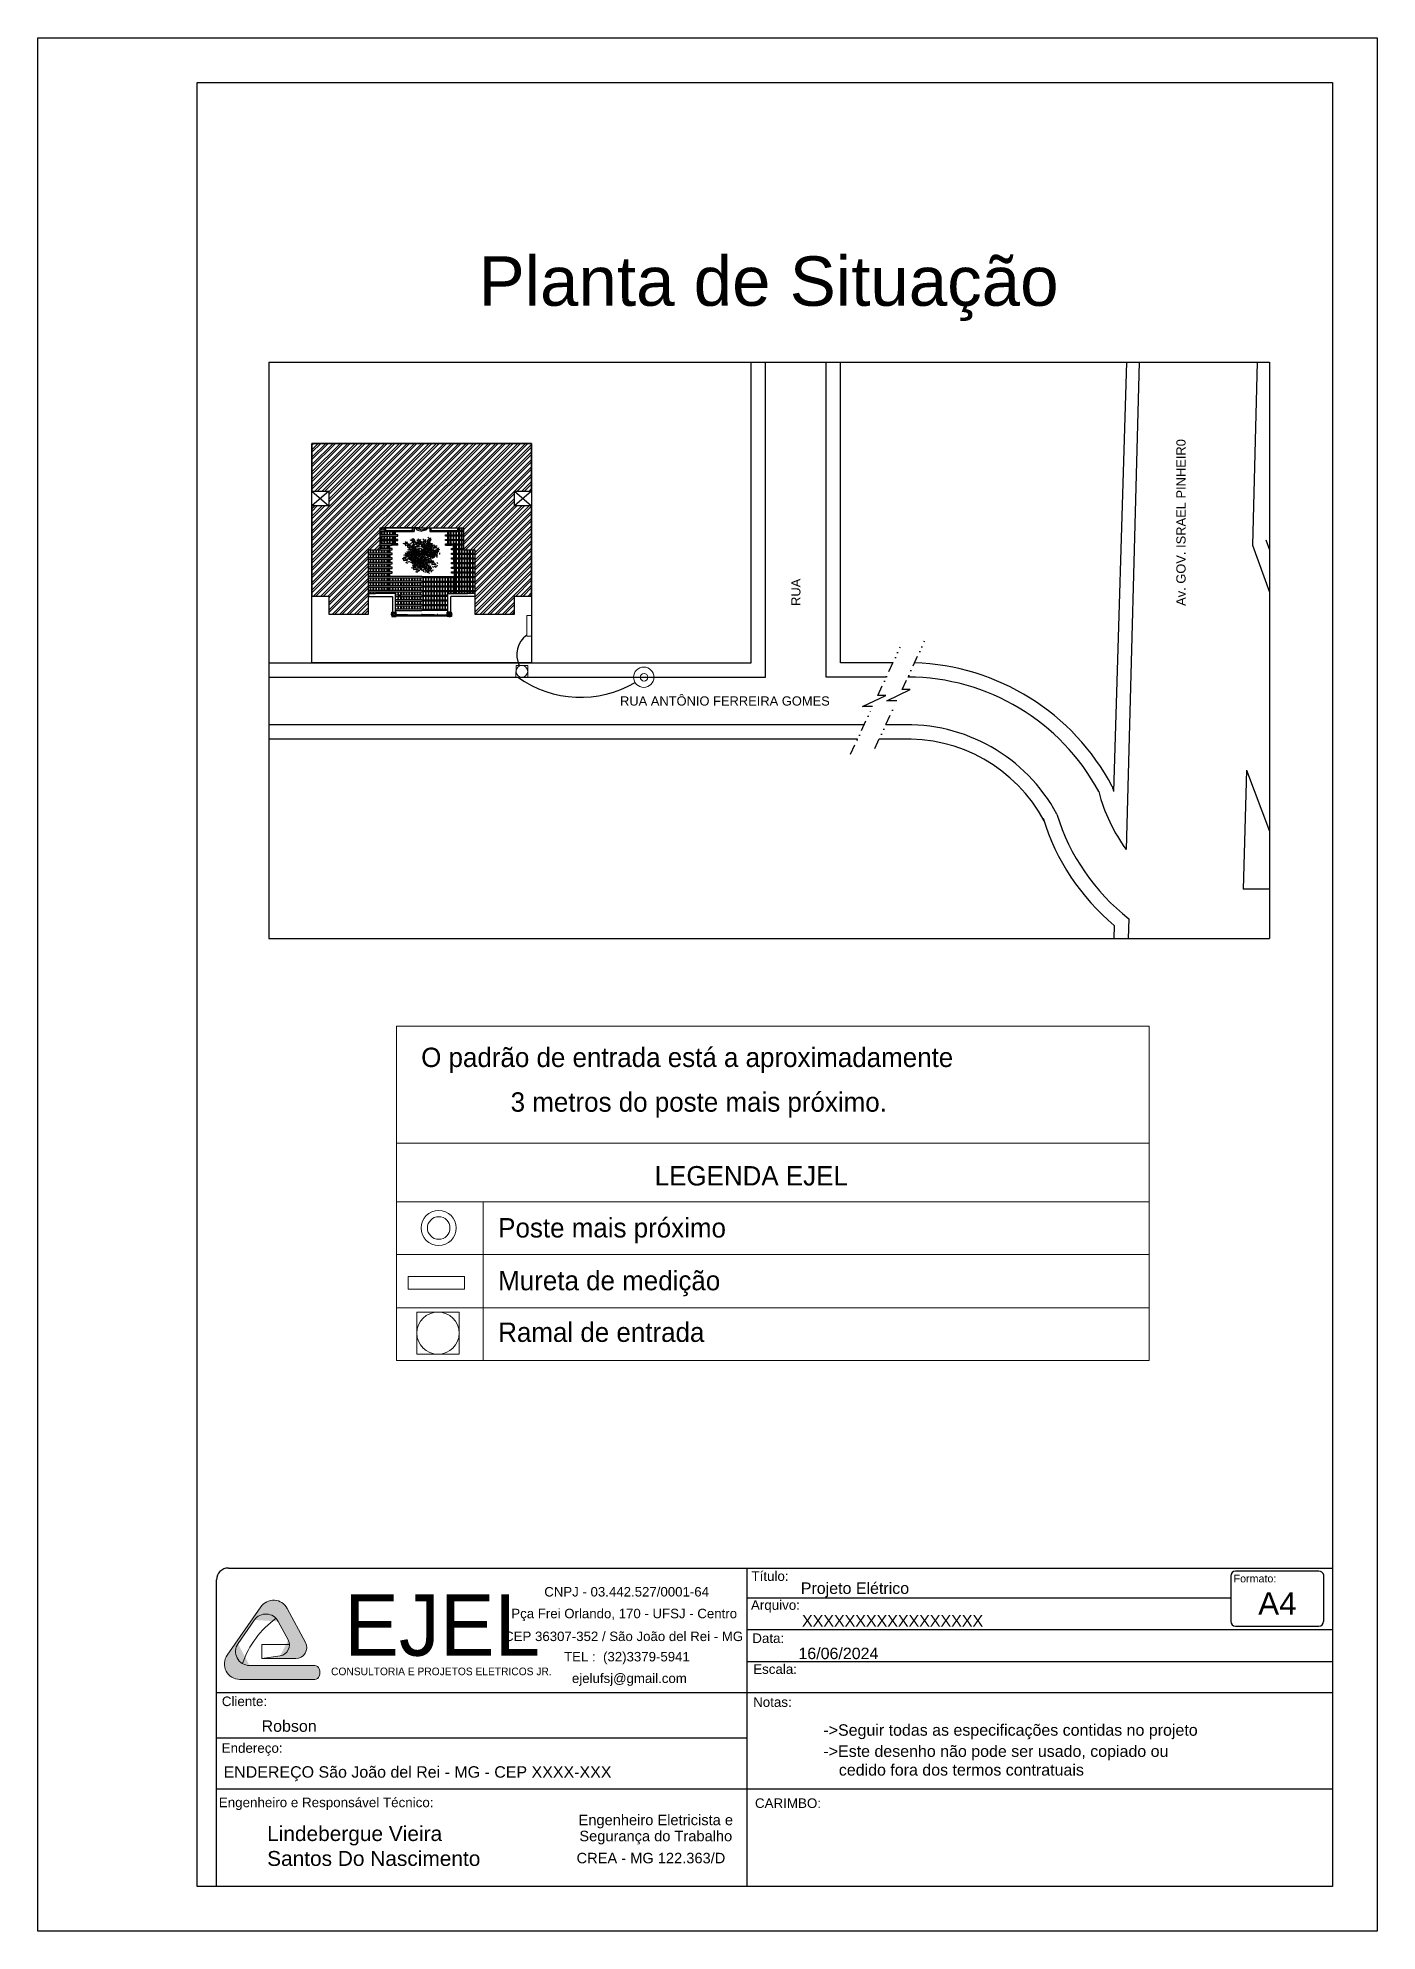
# Model space of a CAD drawing. Header units: millimetres. Extents: x 32721 to 70403, y 1490 to 13922.
# Drawn here: x 50117 to 52217, y 2750 to 5720 of the extents above; entities that cross this region are included whole.
import ezdxf
from ezdxf.enums import TextEntityAlignment as Align

# ---------------------------------------------------------------- set-up
doc = ezdxf.new("R2010")
doc.units = ezdxf.units.MM
doc.linetypes.add('DIVIDE', pattern=[31.75, 12.7, -6.35, 0, -6.35, 0, -6.35])
for name, color, linetype in [('005', 9, 'Continuous'), ('02', 2, 'Continuous'), ('04', 4, 'Continuous'), ('05', 5, 'Continuous'), ('08', 8, 'Continuous')]:
    doc.layers.add(name, color=color, linetype=linetype)
for name, color, linetype, lineweight in [('1', 1, 'Continuous', 13), ('EJEL05130C', 130, 'Continuous', 30), ('EJEL0550C', 50, 'Continuous', 35), ('EJEL0910C', 10, 'Continuous', 9), ('EJELFORMATO', 170, 'Continuous', 25), ('HACHURA', 1, 'Continuous', 5)]:
    doc.layers.add(name, color=color, linetype=linetype, lineweight=lineweight)
doc.styles.add('AGEONE', font='')
doc.styles.add('AR', font='arial.ttf')
doc.styles.add('COTAS', font='arial.ttf', dxfattribs={"height": 12})
doc.styles.add('PADRÃO', font='', dxfattribs={"height": 0.2})
doc.styles.get("Standard").update_dxf_attribs({"font": 'arial.ttf'})
doc.styles.get('AGEONE').set_extended_font_data('Ageone')
doc.styles.get('PADRÃO').set_extended_font_data('AvantGarde Bk BT')

msp = doc.modelspace()

# ---------------------------------------------------------------- texts
at = {"layer": 'EJEL05130C', "insert": (50808.6, 5377.5), "char_height": 77.549, "width": 933.737, "attachment_point": 1}
msp.add_mtext('Planta de Situação', dxfattribs=at)
at = {"layer": 'EJEL0550C', "style": 'PADRÃO'}
for s, p in [('O padrão de entrada está a aproximadamente', (50718.5, 4105.8)), ('3 metros do poste mais próximo.', (50858.8, 4035.7)), ('LEGENDA EJEL', (51084.7, 3920)), ('Poste mais próximo', (50839.3, 3838.4)), ('Mureta de medição', (50839.3, 3755.6)), ('Ramal de entrada', (50839.3, 3674.6))]:
    msp.add_text(s, height=30.414, dxfattribs=at).set_placement(p)
at = {"layer": 'EJEL0550C'}
for s, height, p in [('Título:', 15, (51236.4, 3299.7)), ('Formato:', 12, (51992.4, 3297.4)), ('Arquivo:', 15, (51235.6, 3254.3)), ('Data:', 15, (51237.7, 3202.3)), ('Escala:', 15, (51239.1, 3153.8)), ('Cliente:', 15, (50405.9, 3103.3)), ('Notas:', 15, (51239, 3102.1)), ('Endereço:', 15, (50405.7, 3030)), ('Engenheiro e Responsável Técnico:', 15, (50401.2, 2944.7)), ('CARIMBO:', 15, (51241.9, 2943.5))]:
    msp.add_text(s, height=height, dxfattribs=at).set_placement(p)
at = {"layer": 'EJEL0910C'}
for s, height, p in [('Projeto Elétrico ', 17.932, (51313.8, 3279.3)), ('XXXXXXXXXXXXXXXXX', 17.932, (51315.7, 3228.1)), ('16/06/2024', 17.93, (51310.1, 3177)), ('Robson', 17.93, (50468.3, 3063)), ('->Seguir todas as especificações contidas no projeto', 17.932, (51349.2, 3056.8)), ('->Este desenho não pode ser usado, copiado ou', 17.932, (51349.2, 3023.6)), ('ENDEREÇO São João del Rei - MG - CEP XXXX-XXX', 17.932, (50408.6, 2991)), ('    cedido fora dos termos contratuais', 17.932, (51345.6, 2994.3))]:
    msp.add_text(s, height=height, dxfattribs=at).set_placement(p)
for s, height, style, p in [('EJEL', 96.08, 'AGEONE', (50597.9, 3182.3)), ('CNPJ - 03.442.527/0001-64', 14.851, 'AR', (50911.5, 3275.2)), ('A4', 35.27, 'AR', (52031, 3246.6)), ('Pça Frei Orlando, 170 - UFSJ - Centro', 14.851, 'AR', (50859.9, 3241.1)), ('CEP 36307-352 / São João del Rei - MG', 14.851, 'AR', (50848.6, 3205.3)), ('TEL :  (32)3379-5941', 14.851, 'AR', (50942.6, 3173.4)), ('CONSULTORIA E PROJETOS ELETRICOS JR.', 12, 'AGEONE', (50577.2, 3151.7)), ('ejelufsj@gmail.com', 14.851, 'AR', (50954.9, 3139.5))]:
    msp.add_text(s, height=height, dxfattribs=dict(at, style=style)).set_placement(p)
at = {"layer": 'EJEL0910C', "style": 'AR'}
for s, p in [('Engenheiro Eletricista e', (51086.4, 2916.5)), ('Segurança do Trabalho', (51086.4, 2891.3))]:
    msp.add_text(s, height=16.416, dxfattribs=at).set_placement(p, align=Align.CENTER)
at = {"layer": 'EJEL0910C'}
msp.add_text('CREA - MG 122.363/D', height=16.416, dxfattribs=at).set_placement((51078.8, 2856.7), align=Align.CENTER)
at = {"layer": 'EJEL0910C', "insert": (50477, 2915), "char_height": 23.4, "attachment_point": 1, "style": 'AR'}
msp.add_mtext_dynamic_manual_height_columns('Lindebergue Vieira Santos Do Nascimento', width=341.342, gutter_width=1811.9, heights=[0], dxfattribs=at)
at = {"layer": 'EJELFORMATO', "color": 7, "style": 'COTAS'}
for s, height, p in [('Av. GOV. ISRAEL PINHEIR0', 14.464, (51917.1, 4829.2)), ('RUA', 14.46, (51313.2, 4829.2))]:
    msp.add_text(s, height=height, rotation=90, dxfattribs=at).set_placement(p)
msp.add_text('RUA ANTÔNIO FERREIRA GOMES', height=14.464, dxfattribs=at).set_placement((51030.3, 4672.8))

# ---------------------------------------------------------------- blocks, each defined once
blk = doc.blocks.new('Interrupção')
at = {"layer": '02', "linetype": 'DIVIDE'}
for p, q in [((-4.4, 2.1), (53.4, -24.7)), ((67, -31), (126.1, -58.3))]:
    blk.add_line(p, q, dxfattribs=at)
at = {"layer": '02', "linetype": 'Continuous'}
for p, q in [((53.4, -12.3), (67, -40.7)), ((53.4, -24.7), (53.4, -12.3)), ((67, -40.7), (67, -31))]:
    blk.add_line(p, q, dxfattribs=at)

# ---------------------------------------------------------------- hatches: boundary and pattern name
at = {"layer": '005'}
h = msp.add_hatch(dxfattribs=at)
h.set_pattern_fill('ANSI32', color=256, scale=0.86096)
h.set_pattern_definition([(45, (26373.295, -9914.569), (-5.7987318, 5.7987318), []), (45, (26377.161, -9914.569), (-5.7987318, 5.7987318), [])])
h.paths.add_polyline_path([(50635.9, 4917.2), (50652, 4917.2), (50652.2, 4917.2), (50654, 4917.2), (50654, 4951.5), (50784.9, 4951.5), (50784.9, 4917), (50802.9, 4917), (50802.9, 4816.3), (50864.9, 4816.3), (50864.9, 4844.7), (50891.6, 4844.7), (50891.6, 4985.9), (50864.9, 4985.9), (50864.9, 5009.2), (50891.6, 5009.2), (50891.6, 5084.1), (50547.2, 5084.1), (50547.2, 5009.2), (50573.9, 5009.2), (50573.9, 4985.9), (50547.2, 4985.9), (50547.2, 4844.7), (50573.9, 4844.7), (50573.9, 4816.3), (50635.9, 4816.3)])
at = {"layer": 'EJEL0910C'}
h = msp.add_hatch(color=256, dxfattribs=at)
h.dxf.hatch_style = 1
edge = h.paths.add_edge_path()
edge.add_arc((50494.9, 3199.1), 17, -81.423, 28.0141, ccw=False)
edge.add_line((50497.5, 3182.2), (50468.7, 3177.9))
edge.add_line((50468.7, 3177.9), (50522, 3177.9))
edge.add_arc((50522, 3194.9), 17, 270, 388.0141)
edge.add_line((50537, 3202.9), (50508.5, 3256.5))
edge.add_arc((50487, 3245.1), 24.3, 28.0141, 145.1096)
edge.add_line((50467, 3259), (50414.3, 3183.3))
edge.add_arc((50434.2, 3169.4), 24.3, 145.1096, 269.9863)
edge.add_line((50434.2, 3145), (50552, 3145))
edge.add_ellipse((50552, 3156), major_axis=(0, 11), ratio=0.705606, start_angle=180, end_angle=360.0417)
edge.add_line((50552, 3167), (50449.3, 3167))
edge.add_arc((50449.3, 3188.9), 21.9, 145.1096, 270.0148, ccw=False)
edge.add_line((50431.3, 3201.4), (50457.2, 3238.5))
edge.add_arc((50475.1, 3225.9), 21.9, 28.0141, 145.1096, ccw=False)
edge.add_line((50494.5, 3236.2), (50510, 3207.1))

# ---------------------------------------------------------------- linework, layer by layer
for centre, radius, start, end in [((50907, 4752.4), 38.5, 126.0751, 205.8375), ((50968.5, 4854.8), 168.9, 234.4633, 300.3982)]:
    msp.add_arc(centre, radius, start, end)
at = {"layer": '005'}
for p, q in [((50547.2, 5009.2), (50573.9, 4985.9)), ((50573.9, 5009.2), (50547.2, 4985.9)), ((50891.6, 5009.2), (50864.9, 4985.9)), ((50864.9, 5009.2), (50891.6, 4985.9))]:
    msp.add_line(p, q, dxfattribs=at)
at = {"layer": '005', "color": 251}
for p, q in [((50660.7, 4947.8), (50654, 4947.8)), ((50654, 4945.9), (50660.7, 4945.9)), ((50660.7, 4940.7), (50654, 4940.7)), ((50654, 4938.8), (50660.7, 4938.8)), ((50660.7, 4933.6), (50654, 4933.6)), ((50654, 4931.7), (50660.7, 4931.7)), ((50656.3, 4947.8), (50656.3, 4951.5)), ((50656.6, 4951.5), (50656.3, 4951.5)), ((50656.6, 4947.8), (50656.3, 4947.8)), ((50656.3, 4940.7), (50656.3, 4945.9)), ((50656.3, 4945.9), (50656.6, 4945.9)), ((50656.6, 4940.7), (50656.3, 4940.7)), ((50656.3, 4933.6), (50656.3, 4938.8)), ((50656.3, 4938.8), (50656.6, 4938.8)), ((50656.6, 4933.6), (50656.3, 4933.6)), ((50656.3, 4926.6), (50656.3, 4931.7)), ((50656.3, 4931.7), (50656.6, 4931.7)), ((50656.6, 4951.5), (50656.6, 4947.8)), ((50657.3, 4951.5), (50656.6, 4951.5)), ((50657.3, 4947.8), (50656.6, 4947.8)), ((50656.6, 4945.9), (50656.6, 4940.7)), ((50656.6, 4938.8), (50656.6, 4933.6)), ((50656.6, 4931.7), (50656.6, 4926.6)), ((50660.7, 4951.5), (50659.3, 4951.5)), ((50660.7, 4947.8), (50660.7, 4951.5)), ((50660.9, 4951.5), (50660.7, 4951.5)), ((50660.9, 4947.8), (50660.7, 4947.8)), ((50660.7, 4940.7), (50660.7, 4945.9)), ((50660.7, 4945.9), (50660.9, 4945.9)), ((50660.9, 4940.7), (50660.7, 4940.7)), ((50660.7, 4933.6), (50660.7, 4938.8)), ((50660.7, 4938.8), (50660.9, 4938.8)), ((50660.9, 4933.6), (50660.7, 4933.6)), ((50660.7, 4926.6), (50660.7, 4931.7)), ((50660.7, 4931.7), (50660.9, 4931.7)), ((50660.9, 4951.5), (50660.9, 4947.8)), ((50661.7, 4951.5), (50660.9, 4951.5)), ((50661.7, 4947.8), (50660.9, 4947.8)), ((50660.9, 4945.9), (50660.9, 4940.7)), ((50660.9, 4945.9), (50665, 4945.9)), ((50665, 4940.7), (50660.9, 4940.7)), ((50660.9, 4938.8), (50660.9, 4933.6)), ((50660.9, 4938.8), (50665, 4938.8)), ((50665, 4933.6), (50660.9, 4933.6)), ((50660.9, 4931.7), (50660.9, 4926.6)), ((50660.9, 4931.7), (50665, 4931.7)), ((50661.7, 4951.5), (50661.7, 4947.8)), ((50662.5, 4951.5), (50661.7, 4951.5)), ((50661.7, 4947.8), (50661.7, 4946.1)), ((50661.7, 4946.1), (50682.1, 4946.1)), ((50663, 4951.5), (50662.5, 4951.5)), ((50662.5, 4947.2), (50662.5, 4951.5)), ((50662.5, 4947.6), (50662.5, 4947.2)), ((50662.5, 4947.6), (50663, 4947.6)), ((50662.5, 4947.2), (50662.5, 4947.2)), ((50662.5, 4947.2), (50663, 4947.2)), ((50662.8, 4946.8), (50662.8, 4947.1)), ((50662.8, 4947.1), (50665.8, 4947.1)), ((50662.8, 4946.8), (50665.8, 4946.8)), ((50663, 4947.6), (50663, 4951.5)), ((50704.8, 4951.5), (50663, 4951.5)), ((50663, 4947.2), (50663, 4947.6)), ((50663, 4947.6), (50683.3, 4947.6)), ((50663, 4947.2), (50665.8, 4947.2)), ((50665, 4940.7), (50665, 4945.9)), ((50665, 4945.9), (50665.2, 4945.9)), ((50665.2, 4940.7), (50665, 4940.7)), ((50665, 4933.6), (50665, 4938.8)), ((50665, 4938.8), (50665.2, 4938.8)), ((50665.2, 4933.6), (50665, 4933.6)), ((50665, 4926.6), (50665, 4931.7)), ((50665, 4931.7), (50665.2, 4931.7)), ((50665.2, 4945.9), (50665.2, 4940.7)), ((50665.2, 4945.9), (50669.3, 4945.9)), ((50669.3, 4940.7), (50665.2, 4940.7)), ((50665.2, 4938.8), (50665.2, 4933.6)), ((50665.2, 4938.8), (50669.3, 4938.8)), ((50669.3, 4933.6), (50665.2, 4933.6)), ((50665.2, 4931.7), (50665.2, 4926.6)), ((50665.2, 4931.7), (50669.3, 4931.7)), ((50665.8, 4947.2), (50665.8, 4947.1)), ((50665.8, 4947.2), (50679.1, 4947.2)), ((50665.8, 4946.9), (50665.8, 4947.1)), ((50665.8, 4947.1), (50665.8, 4947.1)), ((50665.8, 4946.8), (50665.8, 4946.9)), ((50665.8, 4946.9), (50666, 4946.9)), ((50666, 4946.9), (50666, 4947.1)), ((50669.1, 4947.1), (50666, 4947.1)), ((50666, 4946.8), (50666, 4946.9)), ((50666, 4946.8), (50669.1, 4946.8)), ((50669.1, 4946.9), (50669.1, 4947.1)), ((50669.1, 4946.8), (50669.1, 4946.9)), ((50669.3, 4946.9), (50669.1, 4946.9)), ((50669.3, 4946.9), (50669.3, 4947.1)), ((50669.3, 4947.1), (50672.3, 4947.1)), ((50669.3, 4946.8), (50669.3, 4946.9)), ((50672.3, 4946.8), (50669.3, 4946.8)), ((50669.3, 4940.7), (50669.3, 4945.9)), ((50669.3, 4945.9), (50669.6, 4945.9)), ((50669.6, 4940.7), (50669.3, 4940.7)), ((50669.3, 4933.6), (50669.3, 4938.8)), ((50669.3, 4938.8), (50669.6, 4938.8)), ((50669.6, 4933.6), (50669.3, 4933.6)), ((50669.3, 4926.6), (50669.3, 4931.7)), ((50669.3, 4931.7), (50669.6, 4931.7)), ((50669.6, 4945.9), (50669.6, 4940.7)), ((50669.6, 4945.9), (50673.7, 4945.9)), ((50673.7, 4940.7), (50669.6, 4940.7)), ((50669.6, 4938.8), (50669.6, 4933.6)), ((50669.6, 4938.8), (50673.7, 4938.8)), ((50673.7, 4933.6), (50669.6, 4933.6)), ((50669.6, 4931.7), (50669.6, 4926.6)), ((50669.6, 4931.7), (50673.7, 4931.7)), ((50672.3, 4946.9), (50672.3, 4947.1)), ((50672.3, 4946.8), (50672.3, 4946.9)), ((50672.5, 4946.9), (50672.3, 4946.9)), ((50672.5, 4946.9), (50672.5, 4947.1)), ((50675.5, 4947.1), (50672.5, 4947.1)), ((50672.5, 4946.8), (50672.5, 4946.9)), ((50672.5, 4946.8), (50675.5, 4946.8)), ((50673.7, 4940.7), (50673.7, 4945.9)), ((50673.7, 4945.9), (50673.9, 4945.9)), ((50673.9, 4940.7), (50673.7, 4940.7)), ((50673.7, 4933.6), (50673.7, 4938.8)), ((50673.7, 4938.8), (50673.9, 4938.8)), ((50673.9, 4933.6), (50673.7, 4933.6)), ((50673.7, 4926.6), (50673.7, 4931.7)), ((50673.7, 4931.7), (50673.9, 4931.7)), ((50673.9, 4945.9), (50673.9, 4940.7)), ((50673.9, 4945.9), (50675.1, 4945.9)), ((50675.1, 4940.7), (50673.9, 4940.7)), ((50673.9, 4938.8), (50673.9, 4933.6)), ((50673.9, 4938.8), (50675.1, 4938.8)), ((50675.1, 4933.6), (50673.9, 4933.6)), ((50673.9, 4931.7), (50673.9, 4926.6)), ((50673.9, 4931.7), (50675.1, 4931.7)), ((50675.1, 4945.9), (50675.1, 4940.7)), ((50675.1, 4945.9), (50677.1, 4945.9)), ((50677.1, 4940.7), (50675.1, 4940.7)), ((50675.1, 4938.8), (50675.1, 4933.6)), ((50675.1, 4938.8), (50677.1, 4938.8)), ((50677.1, 4933.6), (50675.1, 4933.6)), ((50675.1, 4931.7), (50675.1, 4927.4)), ((50675.1, 4931.7), (50677.1, 4931.7)), ((50675.5, 4946.9), (50675.5, 4947.1)), ((50675.5, 4946.8), (50675.5, 4946.9)), ((50675.7, 4946.9), (50675.5, 4946.9)), ((50675.7, 4946.9), (50675.7, 4947.1)), ((50675.7, 4947.1), (50678.8, 4947.1)), ((50675.7, 4946.8), (50675.7, 4946.9)), ((50678.8, 4946.8), (50675.7, 4946.8)), ((50677.1, 4940.7), (50677.1, 4945.9)), ((50677.1, 4945.9), (50678, 4945.9)), ((50678, 4940.7), (50677.1, 4940.7)), ((50677.1, 4933.6), (50677.1, 4938.8)), ((50677.1, 4938.8), (50678, 4938.8)), ((50678, 4933.6), (50677.1, 4933.6)), ((50677.1, 4927.4), (50677.1, 4931.7)), ((50677.1, 4931.7), (50678, 4931.7)), ((50678, 4940.7), (50678, 4945.9)), ((50678, 4945.9), (50682.1, 4945.9)), ((50682.1, 4940.7), (50678, 4940.7)), ((50678, 4933.6), (50678, 4938.8)), ((50678, 4938.8), (50682.1, 4938.8)), ((50682.1, 4933.6), (50678, 4933.6)), ((50678, 4926.5), (50678, 4931.7)), ((50678, 4931.7), (50682.1, 4931.7)), ((50678.8, 4946.9), (50678.8, 4947.1)), ((50678.8, 4946.8), (50678.8, 4946.9)), ((50678.8, 4946.9), (50679, 4946.9)), ((50679, 4947.1), (50679.1, 4947.1)), ((50679, 4946.9), (50679, 4947.1)), ((50679, 4946.8), (50679, 4946.9)), ((50679, 4946.8), (50682, 4946.8)), ((50679.1, 4947.2), (50679.1, 4947.1)), ((50679.1, 4947.2), (50683.3, 4947.2)), ((50682, 4947.1), (50679.1, 4947.1)), ((50682, 4946.8), (50682, 4947.1)), ((50682.1, 4945.9), (50682.1, 4946.1)), ((50682.1, 4946.1), (50707.5, 4946.1)), ((50682.1, 4938.8), (50682.1, 4940.7)), ((50682.1, 4931.7), (50682.1, 4933.6)), ((50683.3, 4947.6), (50683.3, 4947.2)), ((50683.3, 4947.6), (50683.3, 4947.2)), ((50683.3, 4947.6), (50683.3, 4947.6)), ((50683.3, 4947.6), (50704.8, 4947.6)), ((50683.3, 4947.2), (50683.3, 4947.2)), ((50683.3, 4947.2), (50688.7, 4947.2)), ((50685.7, 4946.8), (50685.7, 4947.1)), ((50685.7, 4947.1), (50688.7, 4947.1)), ((50685.7, 4946.8), (50688.7, 4946.8)), ((50688.7, 4947.2), (50688.7, 4947.1)), ((50688.7, 4947.2), (50701.9, 4947.2)), ((50688.7, 4946.9), (50688.7, 4947.1)), ((50688.7, 4947.1), (50688.7, 4947.1)), ((50688.7, 4946.8), (50688.7, 4946.9)), ((50688.7, 4946.9), (50688.9, 4946.9)), ((50688.9, 4946.9), (50688.9, 4947.1)), ((50691.9, 4947.1), (50688.9, 4947.1)), ((50688.9, 4946.8), (50688.9, 4946.9)), ((50688.9, 4946.8), (50691.9, 4946.8)), ((50691.9, 4946.9), (50691.9, 4947.1)), ((50691.9, 4946.8), (50691.9, 4946.9)), ((50692.2, 4946.9), (50691.9, 4946.9)), ((50692.2, 4946.9), (50692.2, 4947.1)), ((50692.2, 4947.1), (50695.2, 4947.1)), ((50692.2, 4946.8), (50692.2, 4946.9)), ((50695.2, 4946.8), (50692.2, 4946.8)), ((50695.2, 4946.9), (50695.2, 4947.1)), ((50695.2, 4946.8), (50695.2, 4946.9)), ((50695.4, 4946.9), (50695.2, 4946.9)), ((50695.4, 4946.9), (50695.4, 4947.1)), ((50698.4, 4947.1), (50695.4, 4947.1)), ((50695.4, 4946.8), (50695.4, 4946.9)), ((50695.4, 4946.8), (50698.4, 4946.8)), ((50698.4, 4946.9), (50698.4, 4947.1)), ((50698.4, 4946.8), (50698.4, 4946.9)), ((50698.6, 4946.9), (50698.4, 4946.9)), ((50698.6, 4946.9), (50698.6, 4947.1)), ((50698.6, 4947.1), (50701.6, 4947.1)), ((50698.6, 4946.8), (50698.6, 4946.9)), ((50701.6, 4946.8), (50698.6, 4946.8)), ((50701.1, 4932.2), (50702.7, 4932.7)), ((50701.6, 4946.9), (50701.6, 4947.1)), ((50701.6, 4946.8), (50701.6, 4946.9)), ((50701.6, 4946.9), (50701.9, 4946.9)), ((50701.9, 4947.2), (50704.8, 4947.2)), ((50701.9, 4947.2), (50701.9, 4947.1)), ((50701.9, 4947.1), (50701.9, 4947.1)), ((50701.9, 4946.9), (50701.9, 4947.1)), ((50704.9, 4947.1), (50701.9, 4947.1)), ((50701.9, 4946.8), (50701.9, 4946.9)), ((50701.9, 4946.8), (50704.9, 4946.8)), ((50702.6, 4932.4), (50704.3, 4933)), ((50703.8, 4931.2), (50705.5, 4931.8)), ((50704, 4935.1), (50705.2, 4933.8)), ((50704.3, 4933), (50704.6, 4933.1)), ((50704.8, 4947.6), (50704.8, 4951.5)), ((50705.3, 4951.5), (50704.8, 4951.5)), ((50704.8, 4947.2), (50704.8, 4947.6)), ((50704.8, 4947.6), (50705.2, 4947.6)), ((50704.8, 4947.2), (50705.2, 4947.2)), ((50704.9, 4946.8), (50704.9, 4947.1)), ((50705.2, 4947.6), (50705.2, 4947.2)), ((50705.2, 4947.2), (50705.3, 4947.2)), ((50705.2, 4933.8), (50705.4, 4933.6)), ((50707.5, 4951.5), (50705.3, 4951.5)), ((50705.3, 4947.2), (50705.3, 4951.5)), ((50705.3, 4933.9), (50706.3, 4932.8)), ((50705.5, 4931.8), (50705.8, 4931.9)), ((50706.1, 4931.2), (50707.3, 4929.9)), ((50706.2, 4934.7), (50707.4, 4933.4)), ((50706.3, 4932.8), (50706.6, 4932.6)), ((50706.9, 4933.3), (50708.1, 4932)), ((50707.4, 4933.4), (50707.5, 4933.3)), ((50707.4, 4931.8), (50708.1, 4931)), ((50707.5, 4951.5), (50707.5, 4946.1)), ((50709.6, 4951.5), (50707.5, 4951.5)), ((50708.1, 4932), (50708.3, 4931.8)), ((50708.3, 4930.8), (50709.5, 4929.6)), ((50708.9, 4931.1), (50709, 4931)), ((50712.8, 4948.2), (50709.6, 4951.5)), ((50712.2, 4951.5), (50709.6, 4951.5)), ((50711.9, 4932.6), (50713.1, 4931.3)), ((50712.2, 4951.5), (50713.8, 4949.9)), ((50716.7, 4951.5), (50712.2, 4951.5)), ((50712.6, 4930.3), (50713.2, 4929.7)), ((50712.8, 4948.2), (50719.4, 4946.4)), ((50713.1, 4931.3), (50713.3, 4931.1)), ((50713.3, 4934.4), (50714.5, 4933.3)), ((50713.7, 4931.5), (50714.1, 4931.2)), ((50713.8, 4949.9), (50719.4, 4948.3)), ((50714, 4931.2), (50715.2, 4929.9)), ((50714.2, 4933.1), (50715.5, 4932)), ((50715.5, 4932), (50715.7, 4931.8)), ((50715.6, 4931.5), (50716.8, 4930.2)), ((50716.7, 4931.6), (50716.6, 4931.4)), ((50716.7, 4951.5), (50722.2, 4951.5)), ((50717.2, 4933.3), (50716.7, 4931.6)), ((50716.8, 4931.5), (50716.7, 4931.3)), ((50716.9, 4930.2), (50717.9, 4929.2)), ((50717.7, 4931.1), (50718.9, 4929.8)), ((50717.9, 4931.2), (50717.9, 4931.1)), ((50719.4, 4948.3), (50725.1, 4949.9)), ((50726, 4948.2), (50719.4, 4946.4)), ((50720.6, 4930.3), (50721.8, 4929.2)), ((50721.3, 4934.4), (50722.5, 4933.3)), ((50721.8, 4931.5), (50723.1, 4930.3)), ((50722.2, 4951.5), (50726.7, 4951.5)), ((50722.2, 4933.1), (50723.5, 4932)), ((50723.1, 4930.3), (50723.3, 4930.1)), ((50723.5, 4932), (50723.8, 4931.8)), ((50724.8, 4931.5), (50724.4, 4930.1)), ((50724.7, 4931.6), (50724.6, 4931.3)), ((50725.2, 4933.3), (50724.7, 4931.6)), ((50725.1, 4949.9), (50726.7, 4951.5)), ((50726, 4931.2), (50725.5, 4929.5)), ((50729.3, 4951.5), (50726, 4948.2)), ((50726.7, 4951.5), (50729.3, 4951.5)), ((50727.2, 4931.5), (50728.4, 4930.4)), ((50727.9, 4932.7), (50729.1, 4931.6)), ((50728.1, 4930.2), (50729.1, 4929.3)), ((50728.8, 4931.5), (50730.1, 4930.3)), ((50729.2, 4937), (50730.4, 4935.9)), ((50729.3, 4951.5), (50731.9, 4951.5)), ((50729.5, 4931.9), (50729.7, 4931.8)), ((50729.6, 4934.1), (50730.9, 4933)), ((50730.1, 4935.8), (50731.4, 4934.6)), ((50730.1, 4930.3), (50730.3, 4930.1)), ((50730.3, 4930.6), (50730.4, 4930.5)), ((50730.3, 4930.3), (50730.4, 4930.1)), ((50730.4, 4930.5), (50730.6, 4930.3)), ((50731.1, 4930.4), (50730.6, 4928.7)), ((50730.9, 4933), (50731.2, 4932.7)), ((50731.8, 4931.7), (50731.3, 4930.1)), ((50731.4, 4934.6), (50731.6, 4934.4)), ((50731.9, 4951.5), (50731.9, 4946.1)), ((50731.9, 4951.5), (50733.5, 4951.5)), ((50731.9, 4946.1), (50756.8, 4946.1)), ((50732.3, 4932.7), (50732.2, 4932.4)), ((50732.7, 4934.1), (50732.3, 4932.7)), ((50732.5, 4930.8), (50732.4, 4930.5)), ((50732.6, 4934.2), (50732.5, 4933.9)), ((50733, 4932.4), (50732.5, 4930.8)), ((50733.1, 4935.9), (50732.6, 4934.2)), ((50733.9, 4933.8), (50733.3, 4932.2)), ((50733.3, 4932.2), (50733.3, 4932)), ((50733.5, 4951.5), (50734, 4951.5)), ((50733.5, 4947.2), (50733.5, 4951.5)), ((50733.7, 4947.2), (50733.5, 4947.2)), ((50733.7, 4947.6), (50733.7, 4947.2)), ((50734, 4947.6), (50733.7, 4947.6)), ((50734, 4947.2), (50733.7, 4947.2)), ((50734, 4947.6), (50734, 4951.5)), ((50734, 4951.5), (50775.8, 4951.5)), ((50734, 4947.2), (50734, 4947.6)), ((50734, 4947.6), (50755.5, 4947.6)), ((50736.9, 4947.2), (50734, 4947.2)), ((50734, 4946.8), (50734, 4947.1)), ((50734, 4947.1), (50736.9, 4947.1)), ((50737, 4946.8), (50734, 4946.8)), ((50736.9, 4947.2), (50736.9, 4947.1)), ((50750.2, 4947.2), (50736.9, 4947.2)), ((50737, 4947.1), (50736.9, 4947.1)), ((50737, 4946.9), (50737, 4947.1)), ((50737, 4946.8), (50737, 4946.9)), ((50737.2, 4946.9), (50737, 4946.9)), ((50737.2, 4946.9), (50737.2, 4947.1)), ((50740.2, 4947.1), (50737.2, 4947.1)), ((50737.2, 4946.8), (50737.2, 4946.9)), ((50737.2, 4946.8), (50740.2, 4946.8)), ((50740.2, 4946.9), (50740.2, 4947.1)), ((50740.2, 4946.8), (50740.2, 4946.9)), ((50740.2, 4946.9), (50740.4, 4946.9)), ((50740.4, 4946.9), (50740.4, 4947.1)), ((50740.4, 4947.1), (50743.5, 4947.1)), ((50740.4, 4946.8), (50740.4, 4946.9)), ((50743.5, 4946.8), (50740.4, 4946.8)), ((50743.5, 4946.9), (50743.5, 4947.1)), ((50743.5, 4946.8), (50743.5, 4946.9)), ((50743.7, 4946.9), (50743.5, 4946.9)), ((50743.7, 4946.9), (50743.7, 4947.1)), ((50746.7, 4947.1), (50743.7, 4947.1)), ((50743.7, 4946.8), (50743.7, 4946.9)), ((50743.7, 4946.8), (50746.7, 4946.8)), ((50746.7, 4946.9), (50746.7, 4947.1)), ((50746.7, 4946.8), (50746.7, 4946.9)), ((50746.7, 4946.9), (50746.9, 4946.9)), ((50746.9, 4946.9), (50746.9, 4947.1)), ((50746.9, 4947.1), (50749.9, 4947.1)), ((50746.9, 4946.8), (50746.9, 4946.9)), ((50749.9, 4946.8), (50746.9, 4946.8)), ((50749.9, 4946.9), (50749.9, 4947.1)), ((50749.9, 4946.8), (50749.9, 4946.9)), ((50750.1, 4946.9), (50749.9, 4946.9)), ((50750.1, 4946.9), (50750.1, 4947.1)), ((50750.2, 4947.1), (50750.1, 4947.1)), ((50750.1, 4946.8), (50750.1, 4946.9)), ((50753.2, 4946.8), (50750.1, 4946.8)), ((50750.2, 4947.2), (50750.2, 4947.1)), ((50755.5, 4947.2), (50750.2, 4947.2)), ((50753.2, 4947.1), (50750.2, 4947.1)), ((50753.2, 4946.8), (50753.2, 4947.1)), ((50755.5, 4947.6), (50755.5, 4947.2)), ((50755.5, 4947.6), (50755.5, 4947.2)), ((50755.5, 4947.6), (50755.5, 4947.6)), ((50755.5, 4947.6), (50775.8, 4947.6)), ((50755.5, 4947.2), (50755.5, 4947.2)), ((50759.8, 4947.2), (50755.5, 4947.2)), ((50756.8, 4946.8), (50756.8, 4947.1)), ((50756.8, 4947.1), (50759.8, 4947.1)), ((50759.9, 4946.8), (50756.8, 4946.8)), ((50756.8, 4945.9), (50756.8, 4946.1)), ((50756.8, 4946.1), (50777.7, 4946.1)), ((50760.4, 4945.9), (50756.8, 4945.9)), ((50756.8, 4938.8), (50756.8, 4940.7)), ((50756.8, 4940.7), (50760.4, 4940.7)), ((50760.4, 4938.8), (50756.8, 4938.8)), ((50756.8, 4931.7), (50756.8, 4933.6)), ((50756.8, 4933.6), (50760.4, 4933.6)), ((50760.4, 4931.7), (50756.8, 4931.7)), ((50759.8, 4947.2), (50759.8, 4947.1)), ((50773.1, 4947.2), (50759.8, 4947.2)), ((50759.9, 4947.1), (50759.8, 4947.1)), ((50759.9, 4946.9), (50759.9, 4947.1)), ((50759.9, 4946.8), (50759.9, 4946.9)), ((50760.1, 4946.9), (50759.9, 4946.9)), ((50760.1, 4946.9), (50760.1, 4947.1)), ((50763.1, 4947.1), (50760.1, 4947.1)), ((50760.1, 4946.8), (50760.1, 4946.9)), ((50760.1, 4946.8), (50763.1, 4946.8)), ((50760.4, 4940.7), (50760.4, 4945.9)), ((50760.6, 4945.9), (50760.4, 4945.9)), ((50760.4, 4940.7), (50760.6, 4940.7)), ((50760.4, 4933.6), (50760.4, 4938.8)), ((50760.6, 4938.8), (50760.4, 4938.8)), ((50760.4, 4933.6), (50760.6, 4933.6)), ((50760.4, 4926.5), (50760.4, 4931.7)), ((50760.6, 4931.7), (50760.4, 4931.7)), ((50760.6, 4945.9), (50760.6, 4940.7)), ((50761.8, 4945.9), (50760.6, 4945.9)), ((50760.6, 4940.7), (50761.8, 4940.7)), ((50760.6, 4938.8), (50760.6, 4933.6)), ((50761.8, 4938.8), (50760.6, 4938.8)), ((50760.6, 4933.6), (50761.8, 4933.6)), ((50760.6, 4931.7), (50760.6, 4926.5)), ((50761.8, 4931.7), (50760.6, 4931.7)), ((50761.8, 4940.7), (50761.8, 4945.9)), ((50763.8, 4945.9), (50761.8, 4945.9)), ((50761.8, 4940.7), (50763.8, 4940.7)), ((50761.8, 4933.6), (50761.8, 4938.8)), ((50763.8, 4938.8), (50761.8, 4938.8)), ((50761.8, 4933.6), (50763.8, 4933.6)), ((50761.8, 4927.4), (50761.8, 4931.7)), ((50763.8, 4931.7), (50761.8, 4931.7)), ((50763.1, 4946.9), (50763.1, 4947.1)), ((50763.1, 4946.8), (50763.1, 4946.9)), ((50763.1, 4946.9), (50763.3, 4946.9)), ((50763.3, 4946.9), (50763.3, 4947.1)), ((50763.3, 4947.1), (50766.3, 4947.1)), ((50763.3, 4946.8), (50763.3, 4946.9)), ((50766.3, 4946.8), (50763.3, 4946.8)), ((50763.8, 4946.6), (50763.8, 4946.8)), ((50763.8, 4945.9), (50763.8, 4940.7)), ((50764.7, 4945.9), (50763.8, 4945.9)), ((50763.8, 4940.7), (50764.7, 4940.7)), ((50763.8, 4938.8), (50763.8, 4933.6)), ((50764.7, 4938.8), (50763.8, 4938.8)), ((50763.8, 4933.6), (50764.7, 4933.6)), ((50763.8, 4931.7), (50763.8, 4927.4)), ((50764.7, 4931.7), (50763.8, 4931.7)), ((50764.7, 4940.7), (50764.7, 4945.9)), ((50764.9, 4945.9), (50764.7, 4945.9)), ((50764.7, 4940.7), (50764.9, 4940.7)), ((50764.7, 4933.6), (50764.7, 4938.8)), ((50764.9, 4938.8), (50764.7, 4938.8)), ((50764.7, 4933.6), (50764.9, 4933.6)), ((50764.7, 4926.6), (50764.7, 4931.7)), ((50764.9, 4931.7), (50764.7, 4931.7)), ((50764.9, 4945.9), (50764.9, 4940.7)), ((50769, 4945.9), (50764.9, 4945.9)), ((50764.9, 4940.7), (50769, 4940.7)), ((50764.9, 4938.8), (50764.9, 4933.6)), ((50769, 4938.8), (50764.9, 4938.8)), ((50764.9, 4933.6), (50769, 4933.6)), ((50764.9, 4931.7), (50764.9, 4926.6)), ((50769, 4931.7), (50764.9, 4931.7)), ((50766.3, 4946.9), (50766.3, 4947.1)), ((50766.3, 4946.8), (50766.3, 4946.9)), ((50766.5, 4946.9), (50766.3, 4946.9)), ((50766.5, 4946.9), (50766.5, 4947.1)), ((50769.6, 4947.1), (50766.5, 4947.1)), ((50766.5, 4946.8), (50766.5, 4946.9)), ((50766.5, 4946.8), (50769.6, 4946.8)), ((50769, 4940.7), (50769, 4945.9)), ((50769.2, 4945.9), (50769, 4945.9)), ((50769, 4940.7), (50769.2, 4940.7)), ((50769, 4933.6), (50769, 4938.8)), ((50769.2, 4938.8), (50769, 4938.8)), ((50769, 4933.6), (50769.2, 4933.6)), ((50769, 4926.6), (50769, 4931.7)), ((50769.2, 4931.7), (50769, 4931.7)), ((50769.2, 4945.9), (50769.2, 4940.7)), ((50773.4, 4945.9), (50769.2, 4945.9)), ((50769.2, 4940.7), (50773.4, 4940.7)), ((50769.2, 4938.8), (50769.2, 4933.6)), ((50773.4, 4938.8), (50769.2, 4938.8)), ((50769.2, 4933.6), (50773.4, 4933.6)), ((50769.2, 4931.7), (50769.2, 4926.6)), ((50773.4, 4931.7), (50769.2, 4931.7)), ((50769.6, 4946.9), (50769.6, 4947.1)), ((50769.6, 4946.8), (50769.6, 4946.9)), ((50769.6, 4946.9), (50769.8, 4946.9)), ((50769.8, 4946.9), (50769.8, 4947.1)), ((50769.8, 4947.1), (50772.8, 4947.1)), ((50769.8, 4946.8), (50769.8, 4946.9)), ((50772.8, 4946.8), (50769.8, 4946.8)), ((50772.8, 4946.9), (50772.8, 4947.1)), ((50772.8, 4946.8), (50772.8, 4946.9)), ((50773, 4946.9), (50772.8, 4946.9)), ((50773.1, 4947.1), (50773, 4947.1)), ((50773, 4946.9), (50773, 4947.1)), ((50773, 4946.8), (50773, 4946.9)), ((50776, 4946.8), (50773, 4946.8)), ((50773.1, 4947.2), (50773.1, 4947.1)), ((50775.8, 4947.2), (50773.1, 4947.2)), ((50776, 4947.1), (50773.1, 4947.1)), ((50773.4, 4940.7), (50773.4, 4945.9)), ((50773.6, 4945.9), (50773.4, 4945.9)), ((50773.4, 4940.7), (50773.6, 4940.7)), ((50773.4, 4933.6), (50773.4, 4938.8)), ((50773.6, 4938.8), (50773.4, 4938.8)), ((50773.4, 4933.6), (50773.6, 4933.6)), ((50773.4, 4926.6), (50773.4, 4931.7)), ((50773.6, 4931.7), (50773.4, 4931.7)), ((50773.6, 4945.9), (50773.6, 4940.7)), ((50777.7, 4945.9), (50773.6, 4945.9)), ((50773.6, 4940.7), (50777.7, 4940.7)), ((50773.6, 4938.8), (50773.6, 4933.6)), ((50777.7, 4938.8), (50773.6, 4938.8)), ((50773.6, 4933.6), (50777.7, 4933.6)), ((50773.6, 4931.7), (50773.6, 4926.6)), ((50777.7, 4931.7), (50773.6, 4931.7)), ((50775.8, 4947.6), (50775.8, 4951.5)), ((50775.8, 4951.5), (50776.3, 4951.5)), ((50775.8, 4947.2), (50775.8, 4947.6)), ((50776.3, 4947.6), (50775.8, 4947.6)), ((50775.8, 4947.2), (50776.3, 4947.2)), ((50776, 4946.8), (50776, 4947.1)), ((50776.3, 4947.6), (50776.3, 4951.5)), ((50776.3, 4951.5), (50777.7, 4951.5)), ((50776.3, 4947.6), (50776.3, 4947.2)), ((50776.3, 4947.6), (50776.3, 4947.2)), ((50777.7, 4947.6), (50776.3, 4947.6)), ((50776.3, 4947.2), (50776.3, 4947.2)), ((50777.7, 4947.2), (50776.3, 4947.2)), ((50777.7, 4947.8), (50777.7, 4951.5)), ((50777.7, 4951.5), (50777.7, 4947.8)), ((50777.7, 4951.5), (50777.7, 4951.5)), ((50777.7, 4951.5), (50777.9, 4951.5)), ((50777.7, 4947.8), (50777.7, 4947.6)), ((50777.7, 4947.8), (50777.7, 4947.8)), ((50777.7, 4947.8), (50777.9, 4947.8)), ((50777.7, 4947.6), (50777.7, 4947.2)), ((50784.9, 4947.6), (50777.7, 4947.6)), ((50777.7, 4947.2), (50777.7, 4946.1)), ((50784.9, 4947.2), (50777.7, 4947.2)), ((50777.7, 4940.7), (50777.7, 4945.9)), ((50777.9, 4945.9), (50777.7, 4945.9)), ((50777.7, 4940.7), (50777.9, 4940.7)), ((50777.7, 4933.6), (50777.7, 4938.8)), ((50777.9, 4938.8), (50777.7, 4938.8)), ((50777.7, 4933.6), (50777.9, 4933.6)), ((50777.7, 4926.6), (50777.7, 4931.7)), ((50777.9, 4931.7), (50777.7, 4931.7)), ((50777.9, 4951.5), (50777.9, 4947.8)), ((50777.9, 4951.5), (50779.5, 4951.5)), ((50777.9, 4947.8), (50784.9, 4947.8)), ((50777.9, 4945.9), (50777.9, 4940.7)), ((50784.9, 4945.9), (50777.9, 4945.9)), ((50777.9, 4940.7), (50784.9, 4940.7)), ((50777.9, 4938.8), (50777.9, 4933.6)), ((50784.9, 4938.8), (50777.9, 4938.8)), ((50777.9, 4933.6), (50784.9, 4933.6)), ((50777.9, 4931.7), (50777.9, 4926.6)), ((50784.9, 4931.7), (50777.9, 4931.7)), ((50782, 4947.8), (50782, 4951.5)), ((50782, 4951.5), (50782, 4947.8)), ((50782, 4951.5), (50782, 4951.5)), ((50782, 4951.5), (50782.2, 4951.5)), ((50782, 4947.8), (50782, 4947.6)), ((50782, 4947.8), (50782, 4947.8)), ((50782, 4947.8), (50782.2, 4947.8)), ((50782, 4947.6), (50782, 4947.2)), ((50782, 4947.2), (50782, 4946.1)), ((50782, 4940.7), (50782, 4945.9)), ((50782.2, 4945.9), (50782, 4945.9)), ((50782, 4940.7), (50782.2, 4940.7)), ((50782, 4933.6), (50782, 4938.8)), ((50782.2, 4938.8), (50782, 4938.8)), ((50782, 4933.6), (50782.2, 4933.6)), ((50782, 4926.6), (50782, 4931.7)), ((50782.2, 4931.7), (50782, 4931.7)), ((50782.2, 4951.5), (50782.2, 4947.8)), ((50782.2, 4945.9), (50782.2, 4940.7)), ((50782.2, 4938.8), (50782.2, 4933.6)), ((50782.2, 4931.7), (50782.2, 4926.6)), ((50635.9, 4917.2), (50652, 4917.2)), ((50652, 4911.8), (50635.9, 4911.8)), ((50635.9, 4909.9), (50652, 4909.9)), ((50652, 4904.5), (50635.9, 4904.5)), ((50635.9, 4902.6), (50652, 4902.6)), ((50639, 4911.8), (50639, 4917.2)), ((50639, 4917.2), (50639.2, 4917.2)), ((50639.2, 4911.8), (50639, 4911.8)), ((50639, 4904.5), (50639, 4909.9)), ((50639, 4909.9), (50639.2, 4909.9)), ((50639.2, 4904.5), (50639, 4904.5)), ((50639, 4897.2), (50639, 4902.6)), ((50639, 4902.6), (50639.2, 4902.6)), ((50639.2, 4917.2), (50639.2, 4911.8)), ((50639.2, 4909.9), (50639.2, 4904.5)), ((50639.2, 4902.6), (50639.2, 4897.2)), ((50643.3, 4911.8), (50643.3, 4917.2)), ((50643.3, 4917.2), (50643.5, 4917.2)), ((50643.5, 4911.8), (50643.3, 4911.8)), ((50643.3, 4904.5), (50643.3, 4909.9)), ((50643.3, 4909.9), (50643.5, 4909.9)), ((50643.5, 4904.5), (50643.3, 4904.5)), ((50643.3, 4897.2), (50643.3, 4902.6)), ((50643.3, 4902.6), (50643.5, 4902.6)), ((50643.5, 4917.2), (50643.5, 4911.8)), ((50643.5, 4917.2), (50647.7, 4917.2)), ((50647.7, 4911.8), (50643.5, 4911.8)), ((50643.5, 4909.9), (50643.5, 4904.5)), ((50643.5, 4909.9), (50647.7, 4909.9)), ((50647.7, 4904.5), (50643.5, 4904.5)), ((50643.5, 4902.6), (50643.5, 4897.2)), ((50643.5, 4902.6), (50647.7, 4902.6)), ((50647.7, 4911.8), (50647.7, 4917.2)), ((50647.7, 4917.2), (50647.9, 4917.2)), ((50647.9, 4911.8), (50647.7, 4911.8)), ((50647.7, 4904.5), (50647.7, 4909.9)), ((50647.7, 4909.9), (50647.9, 4909.9)), ((50647.9, 4904.5), (50647.7, 4904.5)), ((50647.7, 4897.2), (50647.7, 4902.6)), ((50647.7, 4902.6), (50647.9, 4902.6)), ((50647.9, 4917.2), (50647.9, 4911.8)), ((50647.9, 4909.9), (50647.9, 4904.5)), ((50647.9, 4902.6), (50647.9, 4897.2)), ((50652, 4911.8), (50652, 4917.2)), ((50652, 4917.2), (50652.2, 4917.2)), ((50652.2, 4911.8), (50652, 4911.8)), ((50652, 4904.5), (50652, 4909.9)), ((50652, 4909.9), (50652.2, 4909.9)), ((50652.2, 4904.5), (50652, 4904.5)), ((50652, 4897.2), (50652, 4902.6)), ((50652, 4902.6), (50652.2, 4902.6)), ((50652.2, 4917.2), (50652.2, 4911.8)), ((50652.2, 4917.2), (50656.3, 4917.2)), ((50656.3, 4911.8), (50652.2, 4911.8)), ((50652.2, 4909.9), (50652.2, 4904.5)), ((50652.2, 4909.9), (50656.3, 4909.9)), ((50656.3, 4904.5), (50652.2, 4904.5)), ((50652.2, 4902.6), (50652.2, 4897.2)), ((50652.2, 4902.6), (50656.3, 4902.6)), ((50660.7, 4926.6), (50654, 4926.6)), ((50665.7, 4926.5), (50654, 4926.5)), ((50654, 4924.6), (50660.7, 4924.6)), ((50660.7, 4919.2), (50654, 4919.2)), ((50656.6, 4926.6), (50656.3, 4926.6)), ((50656.3, 4919.2), (50656.3, 4924.6)), ((50656.3, 4924.6), (50656.6, 4924.6)), ((50656.6, 4919.2), (50656.3, 4919.2)), ((50656.3, 4911.8), (50656.3, 4917.2)), ((50656.3, 4917.2), (50656.6, 4917.2)), ((50656.6, 4911.8), (50656.3, 4911.8)), ((50656.3, 4904.5), (50656.3, 4909.9)), ((50656.3, 4909.9), (50656.6, 4909.9)), ((50656.6, 4904.5), (50656.3, 4904.5)), ((50656.3, 4897.2), (50656.3, 4902.6)), ((50656.3, 4902.6), (50656.6, 4902.6)), ((50656.6, 4924.6), (50656.6, 4919.2)), ((50656.6, 4917.2), (50656.6, 4911.8)), ((50656.6, 4917.2), (50660.7, 4917.2)), ((50660.7, 4911.8), (50656.6, 4911.8)), ((50656.6, 4909.9), (50656.6, 4904.5)), ((50656.6, 4909.9), (50660.7, 4909.9)), ((50660.7, 4904.5), (50656.6, 4904.5)), ((50656.6, 4902.6), (50656.6, 4897.2)), ((50656.6, 4902.6), (50660.7, 4902.6)), ((50660.9, 4926.6), (50660.7, 4926.6)), ((50660.7, 4919.2), (50660.7, 4924.6)), ((50660.7, 4924.6), (50660.9, 4924.6)), ((50660.9, 4919.2), (50660.7, 4919.2)), ((50660.7, 4911.8), (50660.7, 4917.2)), ((50660.7, 4917.2), (50660.9, 4917.2)), ((50660.9, 4911.8), (50660.7, 4911.8)), ((50660.7, 4904.5), (50660.7, 4909.9)), ((50660.7, 4909.9), (50660.9, 4909.9)), ((50660.9, 4904.5), (50660.7, 4904.5)), ((50660.7, 4897.2), (50660.7, 4902.6)), ((50660.7, 4902.6), (50660.9, 4902.6)), ((50665, 4926.6), (50660.9, 4926.6)), ((50660.9, 4924.6), (50660.9, 4919.2)), ((50660.9, 4924.6), (50665, 4924.6)), ((50665, 4919.2), (50660.9, 4919.2)), ((50660.9, 4917.2), (50660.9, 4911.8)), ((50660.9, 4917.2), (50665, 4917.2)), ((50665, 4911.8), (50660.9, 4911.8)), ((50660.9, 4909.9), (50660.9, 4904.5)), ((50660.9, 4909.9), (50665, 4909.9)), ((50665, 4904.5), (50660.9, 4904.5)), ((50660.9, 4902.6), (50660.9, 4897.2)), ((50660.9, 4902.6), (50665, 4902.6)), ((50665.2, 4926.6), (50665, 4926.6)), ((50665, 4919.2), (50665, 4924.6)), ((50665, 4924.6), (50665.2, 4924.6)), ((50665.2, 4919.2), (50665, 4919.2)), ((50665, 4911.8), (50665, 4917.2)), ((50665, 4917.2), (50665.2, 4917.2)), ((50665.2, 4911.8), (50665, 4911.8)), ((50665, 4904.5), (50665, 4909.9)), ((50665, 4909.9), (50665.2, 4909.9)), ((50665.2, 4904.5), (50665, 4904.5)), ((50665, 4897.2), (50665, 4902.6)), ((50665, 4902.6), (50665.2, 4902.6)), ((50665.7, 4926.6), (50665.2, 4926.6)), ((50665.2, 4924.6), (50665.2, 4919.2)), ((50665.2, 4924.6), (50665.7, 4924.6)), ((50665.7, 4919.2), (50665.2, 4919.2)), ((50665.2, 4917.2), (50665.2, 4911.8)), ((50665.2, 4917.2), (50665.7, 4917.2)), ((50665.7, 4911.8), (50665.2, 4911.8)), ((50665.2, 4909.9), (50665.2, 4904.5)), ((50665.2, 4909.9), (50665.7, 4909.9)), ((50665.7, 4904.5), (50665.2, 4904.5)), ((50665.2, 4902.6), (50665.2, 4897.2)), ((50665.2, 4902.6), (50665.7, 4902.6)), ((50665.5, 4919.2), (50665.3, 4919.2)), ((50665.3, 4917.2), (50665.3, 4911.8)), ((50665.3, 4917.2), (50665.5, 4917.2)), ((50665.5, 4911.8), (50665.3, 4911.8)), ((50665.3, 4909.9), (50665.3, 4904.5)), ((50665.3, 4909.9), (50665.5, 4909.9)), ((50665.5, 4904.5), (50665.3, 4904.5)), ((50665.3, 4902.6), (50665.3, 4897.2)), ((50665.3, 4902.6), (50665.5, 4902.6)), ((50665.7, 4919.2), (50665.5, 4919.2)), ((50665.5, 4911.8), (50665.5, 4917.2)), ((50665.5, 4917.2), (50665.7, 4917.2)), ((50665.7, 4911.8), (50665.5, 4911.8)), ((50665.5, 4904.5), (50665.5, 4909.9)), ((50665.5, 4909.9), (50665.7, 4909.9)), ((50665.7, 4904.5), (50665.5, 4904.5)), ((50665.5, 4897.2), (50665.5, 4902.6)), ((50665.5, 4902.6), (50665.7, 4902.6)), ((50667.7, 4927.4), (50665.7, 4927.4)), ((50665.7, 4927.4), (50665.7, 4926.6)), ((50665.7, 4926.6), (50665.7, 4926.5)), ((50667.7, 4926.5), (50665.7, 4926.5)), ((50665.7, 4924.6), (50665.7, 4919.2)), ((50665.7, 4924.6), (50667.7, 4924.6)), ((50667.7, 4919.2), (50665.7, 4919.2)), ((50667.7, 4919.2), (50665.7, 4919.2)), ((50665.7, 4917.2), (50665.7, 4911.8)), ((50665.7, 4917.2), (50667.7, 4917.2)), ((50665.7, 4917.2), (50665.7, 4911.8)), ((50665.7, 4917.2), (50667.7, 4917.2)), ((50667.7, 4911.8), (50665.7, 4911.8)), ((50667.7, 4911.8), (50665.7, 4911.8)), ((50665.7, 4909.9), (50665.7, 4904.5)), ((50665.7, 4909.9), (50667.7, 4909.9)), ((50665.7, 4909.9), (50665.7, 4904.5)), ((50665.7, 4909.9), (50667.7, 4909.9)), ((50667.7, 4904.5), (50665.7, 4904.5)), ((50667.7, 4904.5), (50665.7, 4904.5)), ((50665.7, 4902.6), (50665.7, 4897.2)), ((50665.7, 4902.6), (50667.7, 4902.6)), ((50665.7, 4902.6), (50665.7, 4897.2)), ((50665.7, 4902.6), (50667.7, 4902.6)), ((50667.7, 4926.6), (50667.7, 4927.4)), ((50669.3, 4926.6), (50667.7, 4926.6)), ((50667.7, 4926.5), (50667.7, 4926.6)), ((50672.8, 4926.5), (50667.7, 4926.5)), ((50667.7, 4919.2), (50667.7, 4924.6)), ((50667.7, 4924.6), (50669.3, 4924.6)), ((50669.6, 4919.2), (50667.7, 4919.2)), ((50667.7, 4911.8), (50667.7, 4917.2)), ((50667.7, 4917.2), (50668.1, 4917.2)), ((50668.5, 4911.8), (50667.7, 4911.8)), ((50667.7, 4904.5), (50667.7, 4909.9)), ((50667.7, 4909.9), (50668.5, 4909.9)), ((50668.5, 4904.5), (50667.7, 4904.5)), ((50667.7, 4897.2), (50667.7, 4902.6)), ((50667.7, 4902.6), (50668.5, 4902.6)), ((50668.1, 4917.1), (50668.1, 4917.2)), ((50668.1, 4917.2), (50670.5, 4917.2)), ((50668.5, 4917.1), (50668.1, 4917.1)), ((50668.5, 4917.1), (50668.5, 4911.8)), ((50669.3, 4917.1), (50668.5, 4917.1)), ((50669.3, 4911.8), (50668.5, 4911.8)), ((50668.5, 4909.9), (50668.5, 4904.5)), ((50668.5, 4909.9), (50669.3, 4909.9)), ((50669.3, 4904.5), (50668.5, 4904.5)), ((50668.5, 4902.6), (50668.5, 4897.2)), ((50668.5, 4902.6), (50669.3, 4902.6)), ((50669.6, 4926.6), (50669.3, 4926.6)), ((50669.3, 4919.2), (50669.3, 4924.6)), ((50669.3, 4924.6), (50672.8, 4924.6)), ((50669.3, 4917.1), (50669.3, 4911.8)), ((50669.3, 4917.1), (50669.6, 4917.1)), ((50669.6, 4911.8), (50669.3, 4911.8)), ((50669.3, 4909.9), (50669.3, 4904.5)), ((50669.3, 4909.9), (50669.6, 4909.9)), ((50669.6, 4904.5), (50669.3, 4904.5)), ((50669.3, 4902.6), (50669.3, 4897.2)), ((50669.3, 4902.6), (50669.6, 4902.6)), ((50673.7, 4926.6), (50669.6, 4926.6)), ((50669.8, 4919.2), (50669.6, 4919.2)), ((50669.6, 4917.1), (50669.6, 4916.3)), ((50669.6, 4917.1), (50669.6, 4916.3)), ((50669.6, 4917.1), (50669.6, 4917.1)), ((50669.6, 4916.3), (50669.6, 4916.3)), ((50669.6, 4916.3), (50669.6, 4915.5)), ((50669.6, 4915.5), (50669.6, 4915)), ((50669.6, 4915.5), (50669.6, 4915.5)), ((50669.6, 4915.5), (50669.6, 4915)), ((50669.6, 4915), (50669.6, 4915)), ((50669.6, 4915), (50669.6, 4914.1)), ((50669.6, 4914.1), (50669.6, 4913.6)), ((50669.6, 4914.1), (50669.6, 4914.1)), ((50669.6, 4914.1), (50669.6, 4913.6)), ((50669.6, 4913.6), (50669.6, 4913.6)), ((50669.6, 4913.6), (50669.6, 4912.7)), ((50669.6, 4912.7), (50669.6, 4912.2)), ((50669.6, 4912.7), (50669.6, 4912.7)), ((50669.6, 4912.7), (50669.6, 4912.2)), ((50669.6, 4912.2), (50669.6, 4912.2)), ((50669.6, 4912.2), (50669.6, 4911.8)), ((50670.3, 4911.8), (50669.6, 4911.8)), ((50669.6, 4909.9), (50669.6, 4909.4)), ((50669.6, 4909.9), (50669.6, 4909.4)), ((50669.6, 4909.9), (50669.6, 4909.9)), ((50669.6, 4909.9), (50669.7, 4909.9)), ((50669.6, 4909.4), (50669.6, 4909.4)), ((50669.6, 4909.4), (50669.6, 4908.6)), ((50669.6, 4908.6), (50669.6, 4908)), ((50669.6, 4908.6), (50669.6, 4908.6)), ((50669.6, 4908.6), (50669.6, 4908)), ((50669.6, 4908), (50669.6, 4908)), ((50669.6, 4908), (50669.6, 4907.2)), ((50669.6, 4907.2), (50669.6, 4906.6)), ((50669.6, 4907.2), (50669.6, 4907.2)), ((50669.6, 4907.2), (50669.6, 4906.6)), ((50669.6, 4906.6), (50669.6, 4906.6)), ((50669.6, 4906.6), (50669.6, 4905.8)), ((50669.6, 4905.8), (50669.6, 4905.2)), ((50669.6, 4905.8), (50669.6, 4905.8)), ((50669.6, 4905.8), (50669.6, 4905.2)), ((50669.6, 4905.2), (50669.6, 4904.5)), ((50669.6, 4905.2), (50669.6, 4905.2)), ((50670.3, 4904.5), (50669.6, 4904.5)), ((50669.6, 4902.6), (50669.6, 4902.4)), ((50669.6, 4902.6), (50669.6, 4902.4)), ((50669.6, 4902.6), (50669.7, 4902.6)), ((50669.6, 4902.6), (50669.6, 4902.6)), ((50669.6, 4902.4), (50669.6, 4902.4)), ((50669.6, 4902.4), (50669.6, 4901.6)), ((50669.6, 4901.6), (50669.6, 4901)), ((50669.6, 4901.6), (50669.6, 4901.6)), ((50669.6, 4901.6), (50669.6, 4901)), ((50669.6, 4901), (50669.6, 4901)), ((50669.6, 4901), (50669.6, 4900.2)), ((50669.7, 4909.9), (50670.5, 4909.9)), ((50669.7, 4902.6), (50670.5, 4902.6)), ((50672.8, 4919.2), (50669.8, 4919.2)), ((50670.5, 4911.8), (50670.3, 4911.8)), ((50670.5, 4904.5), (50670.3, 4904.5)), ((50670.5, 4917.2), (50672.8, 4917.2)), ((50670.8, 4911.8), (50670.5, 4911.8)), ((50670.5, 4909.9), (50670.8, 4909.9)), ((50670.8, 4904.5), (50670.5, 4904.5)), ((50670.5, 4902.6), (50670.8, 4902.6)), ((50671.3, 4911.8), (50670.8, 4911.8)), ((50670.8, 4909.9), (50671.3, 4909.9)), ((50671.3, 4904.5), (50670.8, 4904.5)), ((50670.8, 4902.6), (50671.3, 4902.6)), ((50671.4, 4911.8), (50671.3, 4911.8)), ((50671.3, 4909.9), (50671.4, 4909.9)), ((50671.4, 4904.5), (50671.3, 4904.5)), ((50671.3, 4902.6), (50671.4, 4902.6)), ((50672.8, 4911.8), (50671.4, 4911.8)), ((50671.4, 4909.9), (50672.8, 4909.9)), ((50672.8, 4904.5), (50671.4, 4904.5)), ((50671.4, 4902.6), (50672.8, 4902.6)), ((50672.8, 4926.5), (50672.8, 4926.5)), ((50675.1, 4926.5), (50672.8, 4926.5)), ((50672.8, 4924.6), (50672.8, 4926.5)), ((50672.8, 4924.6), (50672.8, 4924.6)), ((50682.1, 4924.6), (50672.8, 4924.6)), ((50672.8, 4918.6), (50672.8, 4919.2)), ((50672.8, 4917.2), (50672.8, 4918.6)), ((50672.8, 4909.9), (50672.8, 4911.8)), ((50672.8, 4902.6), (50672.8, 4904.5)), ((50673.9, 4926.6), (50673.7, 4926.6)), ((50674.7, 4926.6), (50673.9, 4926.6)), ((50674.7, 4927.4), (50674.7, 4926.6)), ((50675.1, 4927.4), (50674.7, 4927.4)), ((50675.1, 4926.6), (50674.7, 4926.6)), ((50675.1, 4927.4), (50675.1, 4926.6)), ((50675.1, 4926.6), (50675.1, 4926.5)), ((50677.1, 4926.6), (50675.1, 4926.6)), ((50677.1, 4926.5), (50675.1, 4926.5)), ((50677.4, 4927.4), (50677.1, 4927.4)), ((50677.1, 4926.6), (50677.1, 4927.4)), ((50677.1, 4926.5), (50677.1, 4926.6)), ((50677.4, 4926.5), (50677.1, 4926.5)), ((50677.4, 4926.5), (50677.4, 4927.4)), ((50678, 4926.5), (50677.4, 4926.5)), ((50682.1, 4926.5), (50678, 4926.5)), ((50682.1, 4924.6), (50682.1, 4926.5)), ((50689.2, 4903.4), (50690.9, 4903.9)), ((50690.3, 4927.1), (50691.9, 4927.6)), ((50690.4, 4902.2), (50692, 4902.7)), ((50690.6, 4906.1), (50691.8, 4904.8)), ((50690.9, 4903.9), (50691.2, 4904)), ((50690.9, 4900.6), (50692.4, 4901)), ((50691.3, 4908.9), (50692.9, 4909.4)), ((50691.8, 4927.3), (50693.5, 4927.8)), ((50691.8, 4904.8), (50692, 4904.6)), ((50691.9, 4904.8), (50692.9, 4903.8)), ((50692, 4902.7), (50692.3, 4902.8)), ((50692.2, 4900.5), (50693.9, 4901)), ((50692.7, 4905.7), (50693.9, 4904.4)), ((50692.8, 4909.1), (50694.5, 4909.6)), ((50692.9, 4903.8), (50693.1, 4903.5)), ((50693, 4926.1), (50694.7, 4926.6)), ((50693.2, 4930), (50694.4, 4928.7)), ((50693.2, 4911.8), (50694.7, 4912.3)), ((50693.5, 4927.8), (50693.8, 4927.9)), ((50693.5, 4924.5), (50694.2, 4924.7)), ((50693.5, 4904.2), (50694.7, 4903)), ((50693.9, 4904.4), (50694, 4904.3)), ((50693.9, 4902.7), (50694.6, 4901.9)), ((50693.9, 4901), (50694.2, 4901.1)), ((50694, 4907.9), (50695.7, 4908.4)), ((50694, 4900.8), (50695.5, 4901.3)), ((50694.1, 4924.1), (50695.6, 4924.6)), ((50694.4, 4928.7), (50694.6, 4928.5)), ((50694.5, 4928.7), (50695.5, 4927.7)), ((50694.5, 4909.6), (50694.8, 4909.7)), ((50694.5, 4906.3), (50696, 4906.7)), ((50694.7, 4926.6), (50695, 4926.7)), ((50694.7, 4912), (50696.3, 4912.5)), ((50694.7, 4911.3), (50695.4, 4910.5)), ((50694.7, 4903), (50694.9, 4902.8)), ((50695.2, 4909.6), (50695.2, 4909.8)), ((50695.2, 4905.3), (50695.2, 4905.7)), ((50695.4, 4929.6), (50696.6, 4928.3)), ((50695.4, 4910.5), (50695.6, 4910.3)), ((50698.4, 4903.5), (50695.4, 4901.7)), ((50695.5, 4927.7), (50695.8, 4927.4)), ((50695.5, 4910.5), (50696, 4910.1)), ((50695.5, 4909), (50696.4, 4909.3)), ((50695.5, 4902), (50696.7, 4900.8)), ((50695.5, 4901.3), (50695.8, 4901.3)), ((50695.6, 4924.3), (50697.3, 4924.8)), ((50695.7, 4908.4), (50696, 4908.5)), ((50695.9, 4910.8), (50697.5, 4911.3)), ((50695.9, 4906.2), (50697.6, 4906.7)), ((50696, 4914.7), (50697.3, 4913.4)), ((50696.1, 4928.1), (50697.3, 4926.9)), ((50696.1, 4907.2), (50696.3, 4907.3)), ((50696.3, 4912.5), (50696.6, 4912.6)), ((50696.3, 4909.2), (50697.9, 4909.7)), ((50696.5, 4926.7), (50696.8, 4926.3)), ((50696.5, 4909), (50696.5, 4909)), ((50696.6, 4928.3), (50696.7, 4928.2)), ((50696.6, 4912.2), (50696.9, 4912.3)), ((50696.7, 4900.8), (50696.9, 4900.5)), ((50696.8, 4923.1), (50698.5, 4923.6)), ((50697, 4926.9), (50698.2, 4925.7)), ((50697.2, 4921), (50697.6, 4921.2)), ((50697.3, 4924.9), (50697.9, 4925.1)), ((50697.3, 4924.8), (50697.6, 4924.9)), ((50697.3, 4921.4), (50698.8, 4921.9)), ((50697.3, 4913.4), (50697.5, 4913.2)), ((50697.4, 4913.5), (50698.4, 4912.4)), ((50697.4, 4911.7), (50698.3, 4912)), ((50697.5, 4911.3), (50697.8, 4911.4)), ((50697.6, 4908.4), (50697.7, 4908.2)), ((50697.6, 4906.7), (50697.9, 4906.8)), ((50697.7, 4909.1), (50699.4, 4909.6)), ((50697.7, 4907.8), (50699.4, 4908.4)), ((50697.7, 4906.5), (50699.2, 4907)), ((50697.7, 4905.8), (50698.1, 4906)), ((50697.8, 4916.9), (50699.4, 4917.4)), ((50697.9, 4911.7), (50698.7, 4910.8)), ((50698.2, 4925.7), (50698.4, 4925.4)), ((50698.2, 4914.3), (50699.4, 4913)), ((50698.2, 4904.2), (50699.7, 4904.7)), ((50698.2, 4902.8), (50699.9, 4903.4)), ((50698.3, 4925.7), (50699.3, 4924.6)), ((50698.7, 4912), (50698.3, 4912.3)), ((50698.3, 4911.7), (50698.4, 4911.7)), ((50698.4, 4923.9), (50699.6, 4924.3)), ((50698.4, 4912.4), (50698.6, 4912.2)), ((50698.4, 4911.8), (50698.8, 4911.9)), ((50698.4, 4911.8), (50698.4, 4911.7)), ((50698.5, 4923.6), (50698.8, 4923.7)), ((50698.5, 4920.3), (50699.6, 4920.7)), ((50698.5, 4903.6), (50698.5, 4903.6)), ((50698.7, 4921.3), (50700.3, 4921.9)), ((50698.7, 4914.8), (50699, 4914.5)), ((50698.8, 4911.9), (50698.7, 4912)), ((50699, 4912.9), (50699.5, 4912.3)), ((50699, 4905.5), (50699.1, 4905.6)), ((50699.1, 4926.6), (50700.3, 4925.3)), ((50699.2, 4907), (50699.5, 4907)), ((50699.3, 4924.6), (50699.5, 4924.4)), ((50699.3, 4917.1), (50701, 4917.7)), ((50699.4, 4924.6), (50699.6, 4924.4)), ((50700.7, 4918.9), (50699.4, 4920.7)), ((50699.4, 4920.7), (50699.5, 4920.7)), ((50700.7, 4918.9), (50699.4, 4920.7)), ((50699.4, 4913), (50699.5, 4912.9)), ((50699.4, 4911.4), (50700.1, 4910.6)), ((50699.4, 4909.6), (50699.7, 4909.7)), ((50699.4, 4908.4), (50699.7, 4908.5)), ((50699.4, 4908.3), (50699.9, 4908.4)), ((50699.4, 4906.6), (50699.7, 4906.7)), ((50699.5, 4911.9), (50700.9, 4912.3)), ((50699.5, 4909.4), (50701, 4909.9)), ((50699.5, 4902.1), (50701.2, 4902.6)), ((50699.6, 4924.3), (50699.7, 4924.3)), ((50699.6, 4914.4), (50700.8, 4913.1)), ((50699.6, 4906.1), (50700.2, 4906.3)), ((50699.6, 4904.1), (50701.2, 4904.7)), ((50699.8, 4907), (50699.8, 4907)), ((50699.8, 4903.6), (50700, 4903.7)), ((50699.9, 4925.1), (50701.1, 4923.9)), ((50699.9, 4908.9), (50700, 4908.9)), ((50699.9, 4908.4), (50700.2, 4908.5)), ((50699.9, 4903.4), (50700.2, 4903.5)), ((50700, 4905.7), (50701.7, 4906.3)), ((50700, 4903.4), (50700.4, 4903.5)), ((50700.2, 4911.6), (50700.4, 4911.4)), ((50700.3, 4925.3), (50700.4, 4925.2)), ((50700.3, 4923.6), (50701.1, 4922.8)), ((50700.3, 4921.9), (50700.6, 4922)), ((50700.4, 4920.9), (50700.5, 4921)), ((50700.5, 4921.6), (50701.9, 4922.1)), ((50700.5, 4915.9), (50702.2, 4916.5)), ((50700.5, 4910.8), (50700.6, 4910.7)), ((50700.7, 4919.8), (50701.5, 4918.9)), ((50701, 4918.4), (50700.7, 4918.9)), ((50701, 4918.4), (50700.7, 4918.8)), ((50700.8, 4914.4), (50701.4, 4913.8)), ((50700.8, 4913.1), (50701, 4912.9)), ((50700.8, 4908.5), (50702.5, 4909)), ((50700.9, 4913.1), (50701.2, 4912.9)), ((50700.9, 4912), (50702.6, 4912.5)), ((50701, 4918), (50702.6, 4918.5)), ((50701, 4917.7), (50701.3, 4917.8)), ((50701, 4914.3), (50702.5, 4914.8)), ((50701, 4910.7), (50702.2, 4909.4)), ((50701, 4909.9), (50701.3, 4910)), ((50701.1, 4927.5), (50702.3, 4926.2)), ((50701.1, 4923.9), (50701.3, 4923.6)), ((50701.1, 4922.7), (50702.7, 4923.2)), ((50701.2, 4904.7), (50701.5, 4904.8)), ((50701.6, 4904.7), (50701.2, 4904.7)), ((50701.2, 4902.6), (50701.5, 4902.7)), ((50701.3, 4905), (50703, 4905.6)), ((50701.3, 4903.8), (50701.7, 4903.9)), ((50701.8, 4917.2), (50701.4, 4917.8)), ((50701.8, 4917.2), (50701.4, 4917.8)), ((50701.4, 4906.7), (50701.5, 4906.8)), ((50701.4, 4904.4), (50701.8, 4904.6)), ((50701.4, 4902.2), (50702.3, 4902.5)), ((50701.6, 4906.5), (50702.8, 4906.9)), ((50701.7, 4920.7), (50703.3, 4921.2)), ((50701.7, 4906.3), (50702, 4906.4)), ((50701.7, 4903.9), (50701.8, 4904)), ((50701.7, 4900.6), (50702.1, 4900.7)), ((50701.9, 4917.1), (50701.8, 4917.2)), ((50701.8, 4914), (50702.4, 4913.3)), ((50701.8, 4907.8), (50702, 4907.6)), ((50701.9, 4922.1), (50702.1, 4922.2)), ((50701.9, 4903.8), (50702.2, 4903.9)), ((50701.9, 4902.9), (50703.4, 4903.4)), ((50701.9, 4902.8), (50702, 4902.8)), ((50701.9, 4900.8), (50703.5, 4901.3)), ((50703, 4915.5), (50702.1, 4916.7)), ((50702.1, 4911.3), (50702.2, 4911.3)), ((50702.1, 4910.8), (50703.8, 4911.3)), ((50702.2, 4916.5), (50702.5, 4916.6)), ((50702.2, 4909.4), (50702.4, 4909.1)), ((50702.3, 4926.2), (50702.5, 4926)), ((50702.3, 4917.3), (50703.3, 4917.6)), ((50702.3, 4914.7), (50703.5, 4913.4)), ((50702.3, 4907.8), (50702.5, 4907.6)), ((50702.6, 4909.5), (50702.4, 4909.5)), ((50702.5, 4909), (50702.8, 4909.1)), ((50702.6, 4922.9), (50704.3, 4923.4)), ((50702.6, 4922.2), (50703.1, 4921.6)), ((50702.6, 4918.5), (50702.9, 4918.6)), ((50702.6, 4912.5), (50702.9, 4912.6)), ((50702.6, 4909.2), (50704.1, 4909.7)), ((50702.7, 4913.3), (50703.2, 4912.8)), ((50702.8, 4907.7), (50702.9, 4907.6)), ((50702.8, 4906.9), (50703.1, 4907)), ((50702.9, 4919.4), (50703.7, 4918.6)), ((50702.9, 4904.1), (50703.5, 4904.3)), ((50703, 4908.3), (50703.3, 4908)), ((50703, 4905.6), (50704.3, 4906)), ((50703, 4905.6), (50703.3, 4905.7)), ((50703.1, 4921.6), (50703.3, 4921.4)), ((50703.1, 4902.1), (50704.4, 4902.5)), ((50703.2, 4928.4), (50704.8, 4928.9)), ((50703.2, 4916.9), (50703.6, 4917)), ((50703.2, 4906.9), (50703.3, 4907)), ((50703.2, 4900.1), (50704.8, 4900.6)), ((50703.3, 4920.4), (50704.4, 4920.9)), ((50703.3, 4915.9), (50704, 4916.2)), ((50703.3, 4908), (50703.5, 4907.8)), ((50703.3, 4907.2), (50703.7, 4906.7)), ((50703.3, 4907), (50703.6, 4907)), ((50703.4, 4914.5), (50704.1, 4914.8)), ((50703.4, 4903.1), (50705.1, 4903.6)), ((50703.5, 4918.5), (50704.7, 4917.4)), ((50703.5, 4913.4), (50703.7, 4913.2)), ((50703.5, 4904.3), (50703.8, 4904.4)), ((50703.5, 4901.3), (50703.8, 4901.4)), ((50703.6, 4913.5), (50703.6, 4913.5)), ((50703.7, 4907.9), (50703.6, 4907.3)), ((50704.3, 4915.4), (50703.7, 4916.6)), ((50703.7, 4907.9), (50704.4, 4912)), ((50703.8, 4908.5), (50703.7, 4907.9)), ((50703.7, 4906.7), (50705.4, 4907.2)), ((50703.7, 4904.8), (50704, 4904.4)), ((50703.8, 4924.2), (50703.8, 4924.3)), ((50703.8, 4913.3), (50704.6, 4912.4)), ((50703.8, 4911.3), (50704.1, 4911.4)), ((50703.9, 4906.5), (50704, 4906.4)), ((50704, 4925.6), (50705.2, 4924.3)), ((50704, 4912.1), (50705.1, 4910.9)), ((50704, 4909.1), (50705.6, 4909.6)), ((50704, 4906.4), (50704.2, 4906.2)), ((50704, 4904.4), (50704.1, 4904.3)), ((50704.1, 4921.8), (50704.2, 4921.8)), ((50704.1, 4917.3), (50705.4, 4916.1)), ((50704.1, 4914.8), (50704.3, 4915.2)), ((50704.1, 4914.8), (50704.4, 4914.8)), ((50704.2, 4922.6), (50705.4, 4921.5)), ((50704.2, 4914.5), (50705.2, 4914.8)), ((50704.3, 4929.6), (50705.8, 4930.1)), ((50704.3, 4923.4), (50704.6, 4923.5)), ((50704.3, 4915.2), (50704.3, 4915.4)), ((50704.3, 4914.1), (50704.3, 4914.1)), ((50704.3, 4906), (50704.6, 4906.1)), ((50704.4, 4920.8), (50704.6, 4920.9)), ((50704.4, 4914.3), (50705, 4913.7)), ((50704.4, 4908.2), (50705.6, 4908.6)), ((50704.4, 4905.9), (50704.8, 4906.1)), ((50704.8, 4904.7), (50704.5, 4904.7)), ((50704.5, 4904.6), (50704.7, 4904.4)), ((50704.6, 4912.4), (50704.8, 4912.2)), ((50704.6, 4906.4), (50704.7, 4906.2)), ((50704.6, 4901.9), (50705.4, 4902.1)), ((50704.7, 4928.5), (50706.4, 4929.1)), ((50704.7, 4919.7), (50706, 4918.6)), ((50704.7, 4904.4), (50704.8, 4904.3)), ((50704.7, 4902.6), (50706.3, 4903.1)), ((50704.8, 4906.1), (50705.1, 4906.2)), ((50704.8, 4905.8), (50706, 4904.5)), ((50704.8, 4901), (50705, 4901.1)), ((50704.8, 4900.6), (50705.1, 4900.7)), ((50704.9, 4905.9), (50705.3, 4906)), ((50704.9, 4900.8), (50705.2, 4900.9)), ((50705, 4920.3), (50705.1, 4920.3)), ((50705.1, 4912.5), (50705, 4912.6)), ((50705, 4910.9), (50706.3, 4909.7)), ((50705.1, 4921.4), (50706.4, 4920.2)), ((50705.1, 4914.3), (50706.4, 4913.1)), ((50705.1, 4910.9), (50705.2, 4910.9)), ((50705.1, 4903.6), (50705.1, 4903.6)), ((50705.1, 4900.2), (50706.6, 4900.7)), ((50705.2, 4924.3), (50705.4, 4924.1)), ((50705.3, 4924.4), (50706.1, 4923.5)), ((50705.3, 4915.9), (50706.4, 4914.8)), ((50705.3, 4912.7), (50706.4, 4911.6)), ((50705.3, 4906), (50705.6, 4906.1)), ((50705.4, 4916.1), (50705.7, 4915.9)), ((50705.4, 4907.2), (50705.7, 4907.3)), ((50705.6, 4917.4), (50706.4, 4917.6)), ((50705.7, 4923.6), (50706.7, 4922.4)), ((50705.7, 4911.2), (50706.2, 4910.7)), ((50705.7, 4906.3), (50705.7, 4906.3)), ((50705.8, 4922.3), (50705.8, 4922.3)), ((50705.8, 4909.4), (50707.2, 4909.9)), ((50705.8, 4907.2), (50706.5, 4906.4)), ((50705.9, 4927.3), (50707.6, 4927.9)), ((50705.9, 4916.2), (50705.9, 4916.2)), ((50705.9, 4909.1), (50707, 4908)), ((50706.3, 4918.1), (50706, 4918.6)), ((50706, 4918.6), (50706.2, 4918.4)), ((50706, 4918.6), (50706.2, 4918.4)), ((50706, 4904.5), (50706.2, 4904.2)), ((50706.1, 4921.6), (50706.1, 4921.6)), ((50706.3, 4918.1), (50706.1, 4918.7)), ((50706.1, 4904.5), (50706.6, 4903.9)), ((50706.2, 4929.7), (50706.6, 4929.8)), ((50706.2, 4925.2), (50707.4, 4923.9)), ((50706.2, 4902.8), (50707.9, 4903.3)), ((50706.3, 4919.9), (50707.1, 4920.3)), ((50706.7, 4917.5), (50706.3, 4918.1)), ((50706.3, 4909.7), (50706.6, 4909.5)), ((50706.3, 4905.7), (50707.9, 4906.3)), ((50706.4, 4929.1), (50706.7, 4929.2)), ((50706.4, 4925.7), (50707.9, 4926.2)), ((50706.4, 4920.2), (50706.7, 4920)), ((50706.4, 4917.6), (50706.7, 4917.7)), ((50706.4, 4914.8), (50706.7, 4914.6)), ((50706.4, 4913.1), (50706.7, 4912.9)), ((50706.4, 4913.1), (50706.7, 4912.9)), ((50706.4, 4911.6), (50706.6, 4911.4)), ((50706.4, 4900.2), (50708, 4900.7)), ((50706.6, 4913.5), (50706.5, 4913.2)), ((50706.5, 4910.6), (50706.5, 4910.6)), ((50706.5, 4905.2), (50706.6, 4905.3)), ((50706.5, 4902), (50707.1, 4902.2)), ((50706.9, 4917), (50706.6, 4915.9)), ((50707.1, 4915.2), (50706.6, 4913.5)), ((50706.6, 4905.3), (50706.9, 4905.4)), ((50706.7, 4922.4), (50706.9, 4922.2)), ((50706.7, 4918.4), (50707.1, 4917.9)), ((50706.8, 4913.4), (50706.9, 4913.4)), ((50706.8, 4901.5), (50706.9, 4901.4)), ((50706.9, 4923.8), (50708.1, 4922.6)), ((50706.9, 4905.4), (50707.5, 4904.8)), ((50707.8, 4911.9), (50707, 4912.4)), ((50707, 4911.9), (50707.4, 4911.5)), ((50707, 4908.5), (50708.7, 4909)), ((50707, 4908), (50707.2, 4907.7)), ((50707.1, 4922.4), (50707.9, 4921.5)), ((50707.1, 4920.4), (50707.1, 4920.5)), ((50707.1, 4920.3), (50707.2, 4920.3)), ((50707.3, 4918.3), (50707.2, 4918)), ((50707.3, 4918.3), (50707.2, 4918)), ((50707.2, 4910.7), (50708.4, 4909.4)), ((50707.2, 4909.9), (50707.5, 4910)), ((50707.3, 4929.9), (50707.5, 4929.7)), ((50707.7, 4919.8), (50707.3, 4918.3)), ((50707.3, 4907.1), (50707.4, 4907.2)), ((50707.4, 4930), (50708.4, 4928.9)), ((50707.4, 4923.9), (50707.5, 4923.8)), ((50707.4, 4922.6), (50707.6, 4922.4)), ((50707.5, 4916.4), (50707.4, 4916.1)), ((50707.4, 4908.1), (50707.5, 4908)), ((50707.4, 4901.6), (50709.1, 4902.1)), ((50707.6, 4919.8), (50707.5, 4919.5)), ((50708, 4918.1), (50707.5, 4916.4)), ((50707.5, 4911.9), (50708.7, 4910.6)), ((50707.5, 4908), (50707.7, 4907.8)), ((50707.6, 4927.9), (50707.9, 4928)), ((50708.1, 4921.5), (50707.6, 4919.8)), ((50707.6, 4914.7), (50707.9, 4914.7)), ((50707.6, 4905), (50709.2, 4905.6)), ((50707.7, 4903.9), (50708.8, 4902.7)), ((50707.8, 4925.6), (50709.5, 4926.2)), ((50707.8, 4914.2), (50709.5, 4914.7)), ((50707.8, 4906.6), (50708.9, 4906.9)), ((50708.2, 4915.3), (50707.9, 4915.8)), ((50707.9, 4913.2), (50708.8, 4913.5)), ((50707.9, 4906.3), (50708.2, 4906.4)), ((50707.9, 4903.3), (50708.2, 4903.4)), ((50708, 4915.1), (50708.1, 4915.1)), ((50708.2, 4904), (50708.2, 4904)), ((50708.4, 4917.8), (50708.3, 4917.6)), ((50708.4, 4928.9), (50708.6, 4928.7)), ((50708.6, 4921.4), (50708.4, 4921.1)), ((50708.9, 4919.5), (50708.4, 4917.8)), ((50708.4, 4909.4), (50708.6, 4909.1)), ((50708.5, 4921.3), (50708.6, 4921.4)), ((50708.5, 4921.4), (50708.6, 4921.2)), ((50708.7, 4920.9), (50708.5, 4921.3)), ((50708.5, 4920.6), (50708.7, 4920.7)), ((50708.5, 4911.8), (50709, 4912)), ((50708.6, 4916.9), (50708.9, 4916.9)), ((50708.7, 4910.6), (50708.9, 4910.4)), ((50708.7, 4909.6), (50709.5, 4908.7)), ((50708.7, 4909), (50709, 4909.1)), ((50708.7, 4904.3), (50708.8, 4904.2)), ((50708.8, 4928.9), (50708.8, 4928.9)), ((50708.8, 4921.9), (50708.8, 4921.8)), ((50708.8, 4904.2), (50709, 4904)), ((50708.9, 4908.3), (50709.2, 4907.9)), ((50708.9, 4906.9), (50709.2, 4907)), ((50708.9, 4906.5), (50709.5, 4906.7)), ((50708.9, 4904.2), (50709.9, 4903.2)), ((50709, 4929.4), (50710.2, 4928.1)), ((50709, 4922.2), (50709.4, 4923)), ((50709, 4922.5), (50709.8, 4921.6)), ((50709, 4921.5), (50710, 4920.3)), ((50709.7, 4918.4), (50709, 4920.3)), ((50709, 4906.8), (50709.1, 4906.8)), ((50709, 4902.6), (50709.1, 4902.4)), ((50709.1, 4902.1), (50709.4, 4902.2)), ((50709.2, 4908), (50710.2, 4907.1)), ((50709.2, 4906.6), (50710.5, 4905.4)), ((50709.2, 4905.6), (50709.5, 4905.7)), ((50709.3, 4919.5), (50710.4, 4919.9)), ((50709.5, 4913.3), (50709.3, 4913.6)), ((50709.4, 4911.8), (50709.3, 4911.5)), ((50709.4, 4911.8), (50709.3, 4911.5)), ((50710.2, 4910.5), (50709.3, 4911)), ((50709.4, 4927.9), (50710.2, 4927.1)), ((50709.4, 4926.6), (50709.4, 4926.6)), ((50710, 4914.1), (50709.4, 4913.3)), ((50709.9, 4913.4), (50709.4, 4911.8)), ((50709.4, 4902.8), (50709.6, 4902.9)), ((50709.5, 4929.6), (50709.6, 4929.5)), ((50709.5, 4926.2), (50709.8, 4926.3)), ((50709.5, 4917.5), (50710.2, 4916.7)), ((50709.5, 4916.4), (50710.2, 4915.6)), ((50709.5, 4914.7), (50709.8, 4914.8)), ((50709.5, 4908.7), (50709.7, 4908.5)), ((50709.5, 4900.9), (50709.7, 4900.9)), ((50709.6, 4925.9), (50711.1, 4926.4)), ((50709.6, 4925.6), (50709.8, 4925.6)), ((50709.6, 4918.4), (50709.7, 4918.4)), ((50709.6, 4918), (50709.6, 4918)), ((50709.6, 4914.5), (50711.1, 4915)), ((50709.6, 4901.4), (50709.6, 4901.4)), ((50709.7, 4917.8), (50711.2, 4918.4)), ((50709.7, 4902.9), (50710.3, 4903.1)), ((50709.7, 4901.7), (50710.1, 4901.2)), ((50711.6, 4909.9), (50709.8, 4909.8)), ((50709.8, 4905.1), (50711, 4903.8)), ((50709.9, 4906.7), (50711.6, 4907.2)), ((50709.9, 4903.2), (50710.1, 4902.9)), ((50710, 4929.9), (50710.2, 4929.8)), ((50710, 4920.3), (50710.2, 4920.1)), ((50710.3, 4916.8), (50710, 4917.6)), ((50710, 4914.1), (50710.2, 4915.4)), ((50711.1, 4915), (50710, 4914.1)), ((50710, 4913.4), (50710.9, 4913.7)), ((50710.1, 4922.3), (50711.8, 4922.8)), ((50710.1, 4920.4), (50710.2, 4920.3)), ((50710.1, 4910.8), (50710.4, 4910.9)), ((50711.2, 4908.9), (50710.1, 4909.2)), ((50710.2, 4929.8), (50710.4, 4929.6)), ((50710.2, 4928.1), (50710.4, 4927.9)), ((50710.2, 4920.3), (50710.4, 4920.1)), ((50710.2, 4919.8), (50710.8, 4919.1)), ((50710.2, 4916.7), (50710.4, 4916.5)), ((50710.3, 4929.3), (50710.4, 4929.4)), ((50710.3, 4912.9), (50711.3, 4912.1)), ((50711.2, 4909), (50710.3, 4908)), ((50710.4, 4929.4), (50710.7, 4929.5)), ((50710.4, 4919.9), (50710.7, 4920)), ((50711.1, 4915), (50710.4, 4916.8)), ((50710.4, 4911.9), (50711.4, 4910.9)), ((50710.4, 4902.4), (50710.4, 4902.4)), ((50710.5, 4913.6), (50710.9, 4914.3)), ((50712.4, 4911.5), (50710.5, 4913.6)), ((50710.5, 4905.4), (50710.7, 4905.2)), ((50710.5, 4903.6), (50711.7, 4902.4)), ((50710.8, 4916.4), (50711, 4916.5)), ((50710.8, 4913.5), (50711.3, 4913.2)), ((50710.9, 4925), (50712.5, 4925.5)), ((50710.9, 4917.2), (50711, 4917.1)), ((50710.9, 4913.5), (50711.4, 4913.7)), ((50710.9, 4902.1), (50711.7, 4901.3)), ((50711, 4927.2), (50712.2, 4925.9)), ((50711, 4917.1), (50711, 4917)), ((50711, 4917), (50712.2, 4915.9)), ((50711, 4916.5), (50711, 4916.5)), ((50711, 4903.8), (50711, 4903.7)), ((50711, 4900.4), (50711.3, 4900.5)), ((50711.1, 4928.4), (50712.6, 4928.9)), ((50711.1, 4926.4), (50711.4, 4926.5)), ((50711.1, 4918.7), (50711.2, 4918.6)), ((50711.1, 4915.7), (50711.9, 4914.8)), ((50711.1, 4915), (50711.4, 4915.1)), ((50711.1, 4900.2), (50712.6, 4900.6)), ((50711.2, 4918.6), (50711.3, 4918.4)), ((50711.2, 4918.4), (50711.5, 4918.5)), ((50711.3, 4908.1), (50711.5, 4907.9)), ((50711.4, 4921.6), (50713.1, 4922.1)), ((50711.4, 4914.4), (50711.4, 4914.4)), ((50711.4, 4913.7), (50712.9, 4914.3)), ((50711.4, 4910.9), (50711.6, 4910.7)), ((50711.4, 4910.1), (50713.1, 4910.6)), ((50711.4, 4906.6), (50711.5, 4906.7)), ((50711.5, 4923.9), (50712.3, 4923.1)), ((50711.5, 4910), (50711.6, 4909.9)), ((50711.5, 4909.7), (50712, 4909.1)), ((50711.5, 4906.6), (50712.4, 4907)), ((50711.5, 4904.4), (50712.5, 4903.5)), ((50711.6, 4916.7), (50713.1, 4917.3)), ((50711.6, 4909.9), (50711.8, 4909.7)), ((50711.6, 4907.2), (50711.9, 4907.3)), ((50711.7, 4918.9), (50712.7, 4917.8)), ((50711.7, 4902.4), (50711.9, 4902.2)), ((50711.8, 4922.8), (50712.1, 4922.9)), ((50711.9, 4923.1), (50712.1, 4922.9)), ((50711.9, 4905.3), (50713.2, 4904.1)), ((50712, 4911.4), (50712.1, 4911.5)), ((50712, 4908.7), (50713.3, 4907.5)), ((50712.8, 4911.4), (50712.1, 4912.9)), ((50712.1, 4902.6), (50712.4, 4902.6)), ((50712.2, 4925.9), (50712.5, 4925.7)), ((50712.2, 4912.3), (50712.4, 4912.1)), ((50712.3, 4927.3), (50713.3, 4927.6)), ((50712.3, 4911.9), (50712.3, 4911.9)), ((50712.8, 4902.1), (50712.3, 4902)), ((50712.4, 4902.6), (50712.5, 4902.7)), ((50712.4, 4902.6), (50712.5, 4902.7)), ((50712.5, 4925.5), (50712.8, 4925.6)), ((50712.5, 4924.4), (50712.7, 4924.2)), ((50712.5, 4913), (50714, 4913.7)), ((50712.5, 4903.5), (50712.7, 4903.3)), ((50712.5, 4901.4), (50713.7, 4900.1)), ((50712.6, 4928.5), (50714.3, 4929.1)), ((50712.6, 4912.6), (50712.9, 4912.7)), ((50712.6, 4900.6), (50712.9, 4900.7)), ((50712.7, 4924.2), (50713, 4924)), ((50712.7, 4917.8), (50712.8, 4917.6)), ((50712.7, 4911.6), (50712.8, 4911.8)), ((50712.7, 4903.3), (50713.9, 4902)), ((50712.8, 4915), (50713.3, 4914.6)), ((50712.8, 4911.8), (50713, 4911.9)), ((50713, 4911.6), (50712.8, 4911.8)), ((50712.8, 4905.3), (50714.3, 4906)), ((50712.9, 4914.3), (50713.1, 4914.4)), ((50713, 4918), (50713.3, 4918.1)), ((50713, 4911.9), (50713.2, 4911.9)), ((50713.2, 4911.7), (50713, 4911.6)), ((50713.2, 4910.6), (50713, 4910.9)), ((50713, 4909.5), (50713.3, 4909.3)), ((50713.1, 4922.1), (50713.4, 4922.2)), ((50713.1, 4917.3), (50713.4, 4917.4)), ((50713.2, 4910.6), (50713.1, 4910.8)), ((50713.1, 4910.6), (50713.4, 4910.7)), ((50713.1, 4910.6), (50713.2, 4910.6)), ((50713.1, 4907.3), (50713.3, 4907.3)), ((50713.1, 4903.8), (50714.7, 4904.3)), ((50713.3, 4911.7), (50713.2, 4911.9)), ((50713.2, 4911.9), (50713.2, 4911.7)), ((50713.2, 4911.7), (50713.2, 4911.7)), ((50713.2, 4904.1), (50713.4, 4903.9)), ((50713.3, 4921.7), (50713.3, 4921.6)), ((50713.3, 4918.1), (50713.6, 4918.2)), ((50713.3, 4914.6), (50713.4, 4914.5)), ((50713.3, 4909.3), (50713.5, 4909)), ((50713.4, 4908), (50713.3, 4907.7)), ((50713.3, 4907.5), (50713.5, 4907.3)), ((50713.3, 4902.6), (50714.8, 4903.1)), ((50715.1, 4918.9), (50713.4, 4918.4)), ((50713.4, 4918.4), (50713.4, 4918.4)), ((50713.5, 4912.1), (50713.4, 4911.9)), ((50713.8, 4911.4), (50713.4, 4910.4)), ((50713.9, 4909.7), (50713.4, 4908)), ((50713.6, 4912.4), (50713.5, 4912.1)), ((50713.7, 4910.2), (50713.6, 4910)), ((50713.7, 4910.2), (50713.7, 4910.2)), ((50713.7, 4904.8), (50713.8, 4904.7)), ((50713.8, 4927.3), (50715.4, 4927.9)), ((50713.8, 4923.2), (50715.4, 4923.7)), ((50713.8, 4911.8), (50715.4, 4912.3)), ((50713.9, 4902), (50714.1, 4901.8)), ((50714, 4917.3), (50715.2, 4916)), ((50714.1, 4914.6), (50714, 4914.3)), ((50714, 4913.7), (50714.3, 4913.8)), ((50714.1, 4912.8), (50714, 4912.5)), ((50716.5, 4901.2), (50714, 4900.1)), ((50714.1, 4922.7), (50715.4, 4921.5)), ((50714.6, 4914.2), (50714.1, 4912.8)), ((50714.1, 4909.5), (50714.6, 4909.6)), ((50714.2, 4926.1), (50714.3, 4925.9)), ((50714.3, 4929.1), (50714.6, 4929.2)), ((50714.3, 4925.7), (50715.8, 4926.2)), ((50714.4, 4910.9), (50714.3, 4910.6)), ((50714.3, 4906.7), (50714.5, 4906.8)), ((50714.3, 4906), (50714.5, 4906.1)), ((50715.3, 4901.6), (50714.3, 4901.9)), ((50714.4, 4928.9), (50715.1, 4929.1)), ((50714.7, 4917.6), (50714.4, 4917.5)), ((50714.5, 4914.3), (50714.4, 4914)), ((50714.5, 4911.4), (50714.4, 4910.9)), ((50714.4, 4907.9), (50715.2, 4907)), ((50714.9, 4915.8), (50714.5, 4914.3)), ((50714.6, 4909.6), (50714.9, 4909.7)), ((50714.6, 4908.3), (50714.7, 4908.2)), ((50714.6, 4901.9), (50715.8, 4900.8)), ((50716.4, 4918.2), (50714.7, 4917.6)), ((50714.7, 4904.3), (50714.8, 4904.3)), ((50714.7, 4904.3), (50714.8, 4904.3)), ((50714.8, 4909.2), (50714.9, 4909.1)), ((50714.8, 4902.8), (50716.5, 4903.3)), ((50714.9, 4914.7), (50716.4, 4915.3)), ((50715, 4920.2), (50716, 4919.1)), ((50715, 4902.1), (50715.3, 4901.6)), ((50715.1, 4909.4), (50716, 4909.7)), ((50715.1, 4908.5), (50715.3, 4908.3)), ((50715.2, 4929.9), (50715.4, 4929.7)), ((50715.2, 4916), (50715.4, 4915.8)), ((50715.2, 4907), (50715.4, 4906.8)), ((50715.3, 4925), (50715.5, 4924.9)), ((50715.3, 4910.7), (50717, 4911.3)), ((50715.3, 4901.6), (50716, 4900.9)), ((50715.4, 4927.9), (50715.7, 4928)), ((50715.4, 4923.7), (50715.7, 4923.8)), ((50715.4, 4921.5), (50715.6, 4921.3)), ((50716.9, 4914.5), (50715.4, 4914.1)), ((50715.7, 4913.9), (50715.4, 4912.9)), ((50715.4, 4912.3), (50715.7, 4912.4)), ((50715.5, 4924.9), (50715.7, 4924.7)), ((50715.5, 4911.3), (50715.6, 4911.3)), ((50715.6, 4905.6), (50715.5, 4905.3)), ((50715.6, 4927.7), (50717, 4928.1)), ((50715.6, 4925.6), (50717.3, 4926.2)), ((50715.6, 4925.1), (50715.6, 4925)), ((50715.6, 4916.2), (50716, 4915.8)), ((50715.6, 4911.3), (50715.7, 4911.4)), ((50715.6, 4911.3), (50715.6, 4911.3)), ((50715.6, 4907.1), (50715.7, 4907)), ((50715.8, 4906.4), (50715.6, 4905.6)), ((50715.8, 4900.8), (50715.6, 4901)), ((50715.7, 4929.3), (50715.9, 4929.3)), ((50715.8, 4929.4), (50716.3, 4928.9)), ((50716.5, 4900.1), (50715.8, 4900.8)), ((50715.9, 4929.3), (50716.2, 4929.4)), ((50715.9, 4910.7), (50717.2, 4909.5)), ((50715.9, 4909.2), (50717.2, 4908)), ((50716, 4900.8), (50715.9, 4900.7)), ((50716, 4919.1), (50716.2, 4918.9)), ((50716, 4901.6), (50717.7, 4902.1)), ((50716.2, 4927), (50716.1, 4926.8)), ((50716.2, 4901.4), (50716.1, 4901.1)), ((50716.1, 4901.1), (50716.1, 4901)), ((50716.3, 4906.2), (50716.2, 4905.9)), ((50716.2, 4905.5), (50717.4, 4904.2)), ((50716.3, 4928.9), (50716.5, 4928.7)), ((50717, 4912.6), (50716.3, 4913.4)), ((50716.6, 4912), (50716.3, 4912.2)), ((50716.8, 4907.9), (50716.3, 4906.2)), ((50716.3, 4903.9), (50716.6, 4904)), ((50716.4, 4901.1), (50716.3, 4901)), ((50716.4, 4901.1), (50716.3, 4901)), ((50716.4, 4915.3), (50716.7, 4915.4)), ((50716.4, 4915.3), (50716.7, 4915)), ((50716.5, 4901.2), (50716.4, 4901.1)), ((50716.5, 4903.3), (50716.8, 4903.4)), ((50716.6, 4904), (50716.6, 4904.1)), ((50717.2, 4903.3), (50716.6, 4903.1)), ((50716.7, 4915), (50716.9, 4914.8)), ((50717, 4914.3), (50716.7, 4914.2)), ((50716.8, 4930.2), (50717, 4930)), ((50716.9, 4903.5), (50717.1, 4903.6)), ((50717, 4928.1), (50717.3, 4928.2)), ((50717, 4915.6), (50718.2, 4914.5)), ((50717.4, 4911.1), (50717, 4911.5)), ((50717, 4911.3), (50717.3, 4911.4)), ((50718.2, 4909.6), (50717, 4910.9)), ((50717.2, 4909.5), (50717.5, 4909.3)), ((50717.2, 4908), (50717.5, 4907.8)), ((50717.2, 4906.1), (50717.2, 4906.1)), ((50717.2, 4906.1), (50717.4, 4905.9)), ((50717.6, 4903), (50717.2, 4902.8)), ((50717.3, 4927.9), (50717.9, 4927.2)), ((50717.3, 4926.4), (50717.3, 4926.4)), ((50717.3, 4926.2), (50717.6, 4926.3)), ((50717.3, 4905.5), (50717.6, 4905.2)), ((50717.4, 4928.9), (50718.1, 4928.1)), ((50717.4, 4925.9), (50718.9, 4926.4)), ((50717.4, 4904.2), (50717.6, 4904)), ((50717.5, 4904.2), (50718.5, 4903.2)), ((50717.6, 4909.1), (50717.6, 4909.1)), ((50717.6, 4906.2), (50718.2, 4905.7)), ((50717.7, 4919.7), (50718.9, 4918.6)), ((50717.7, 4914.4), (50719, 4913.2)), ((50718.1, 4902.3), (50717.7, 4902.1)), ((50717.7, 4902.1), (50718, 4902.2)), ((50718, 4911.5), (50717.8, 4911.8)), ((50718, 4902.4), (50717.8, 4902.9)), ((50717.9, 4929.2), (50718.1, 4928.9)), ((50717.9, 4922.3), (50719.6, 4922.8)), ((50717.9, 4901.8), (50717.9, 4901.8)), ((50718.1, 4911.5), (50718, 4911.5)), ((50718, 4907.6), (50718.5, 4907.8)), ((50718.1, 4907.3), (50718, 4907.4)), ((50718.3, 4902.1), (50718, 4902.4)), ((50718.1, 4928.1), (50718.3, 4927.9)), ((50718.3, 4911.6), (50718.1, 4911.8)), ((50718.2, 4911.7), (50718.1, 4911.8)), ((50718.1, 4901), (50718.1, 4901)), ((50718.2, 4900.9), (50718.1, 4900.8)), ((50718.2, 4916.8), (50719.5, 4915.7)), ((50718.3, 4900.9), (50718.2, 4900.9)), ((50718.6, 4911.3), (50718.3, 4911.6)), ((50718.5, 4909.6), (50718.3, 4909.5)), ((50718.3, 4905.1), (50719.5, 4903.8)), ((50718.5, 4923.5), (50718.4, 4923.2)), ((50718.5, 4929.6), (50719.7, 4928.4)), ((50718.9, 4924.9), (50718.5, 4923.5)), ((50718.5, 4909.7), (50718.5, 4909.6)), ((50719.4, 4906.7), (50718.5, 4906.4)), ((50718.5, 4903.2), (50718.7, 4902.9)), ((50718.6, 4912.5), (50718.6, 4912.5)), ((50718.6, 4908), (50719.9, 4906.8)), ((50718.7, 4925), (50720.4, 4925.5)), ((50718.7, 4918.5), (50720, 4917.3)), ((50718.7, 4911.4), (50720, 4910.2)), ((50718.8, 4913), (50720, 4911.9)), ((50718.8, 4902.4), (50719, 4902.5)), ((50718.9, 4902.2), (50718.8, 4902.2)), ((50718.9, 4929.8), (50719, 4929.7)), ((50718.9, 4928.1), (50719.6, 4927.4)), ((50718.9, 4927.2), (50719.1, 4927)), ((50718.9, 4926.4), (50719.2, 4926.5)), ((50718.9, 4926.4), (50719.2, 4926.5)), ((50719.2, 4905.5), (50718.9, 4905.4)), ((50718.9, 4905.4), (50719, 4905.2)), ((50718.9, 4902.3), (50718.9, 4902.2)), ((50718.9, 4902.3), (50718.9, 4902.2)), ((50718.9, 4902.2), (50718.9, 4902.2)), ((50719, 4913.2), (50719.2, 4913)), ((50719, 4908), (50719.7, 4908.2)), ((50719.2, 4914.5), (50719.1, 4914.5)), ((50719.1, 4905.2), (50719.1, 4905.4)), ((50719.1, 4903.6), (50720.3, 4902.4)), ((50719.2, 4926.2), (50720.5, 4926.7)), ((50719.2, 4921.6), (50720.9, 4922.1)), ((50720, 4905.7), (50719.2, 4905.5)), ((50719.3, 4915.3), (50720.2, 4914.6)), ((50719.5, 4923.9), (50720, 4923.4)), ((50719.5, 4915.7), (50719.7, 4915.4)), ((50719.5, 4903.8), (50719.6, 4903.7)), ((50719.5, 4902.1), (50720.3, 4901.3)), ((50719.5, 4900.4), (50719.8, 4900.5)), ((50719.6, 4922.8), (50719.9, 4922.9)), ((50719.6, 4909.7), (50720.4, 4908.9)), ((50719.6, 4903.8), (50719.6, 4903.7)), ((50719.7, 4928.4), (50719.9, 4928.2)), ((50719.7, 4915.9), (50719.7, 4915.8)), ((50719.7, 4908.2), (50720, 4908.3)), ((50720, 4905.8), (50719.7, 4905.7)), ((50719.7, 4900.2), (50721.1, 4900.6)), ((50720, 4906.6), (50719.8, 4906.8)), ((50719.9, 4906.8), (50720.1, 4906.6)), ((50720, 4926), (50720.1, 4925.9)), ((50720, 4917.3), (50720.2, 4917.1)), ((50720, 4917.2), (50720.5, 4916.8)), ((50720, 4915.8), (50720.2, 4915.6)), ((50720, 4911.9), (50720.2, 4911.7)), ((50720.1, 4910.6), (50720, 4910.3)), ((50720, 4910.2), (50720.2, 4910)), ((50721.5, 4906.7), (50720, 4905.8)), ((50720.1, 4925.9), (50720.3, 4925.7)), ((50720.5, 4914), (50720.1, 4913)), ((50720.6, 4912.3), (50720.1, 4910.6)), ((50720.5, 4917), (50720.2, 4916.9)), ((50720.2, 4905), (50720.5, 4904.4)), ((50720.3, 4908.7), (50721.1, 4907.9)), ((50720.3, 4906.9), (50720.5, 4906.8)), ((50720.5, 4904.4), (50720.3, 4903.7)), ((50720.3, 4902.4), (50720.5, 4902.2)), ((50720.4, 4925.5), (50720.7, 4925.6)), ((50720.4, 4924.5), (50720.8, 4924.2)), ((50720.4, 4908.9), (50720.7, 4908.7)), ((50720.5, 4904.4), (50720.4, 4904.1)), ((50720.5, 4927.4), (50721.7, 4926.2)), ((50720.5, 4926.7), (50720.8, 4926.7)), ((50720.5, 4925.3), (50722, 4925.8)), ((50720.8, 4917.1), (50720.5, 4917)), ((50720.6, 4922.9), (50721.2, 4923.1)), ((50720.8, 4915.4), (50720.7, 4915.1)), ((50720.7, 4909.1), (50720.7, 4909.1)), ((50720.8, 4924.2), (50721, 4924)), ((50721.3, 4916.8), (50720.8, 4915.4)), ((50720.8, 4915.1), (50720.8, 4915)), ((50721, 4902.3), (50720.8, 4902.4)), ((50720.8, 4902.2), (50720.8, 4902.2)), ((50720.9, 4922.1), (50721.2, 4922.2)), ((50720.9, 4912.2), (50722.2, 4911)), ((50720.9, 4910.7), (50722.2, 4909.6)), ((50720.9, 4902.9), (50721.3, 4902.6)), ((50721.1, 4901.3), (50720.9, 4901.2)), ((50721, 4921.9), (50722.5, 4922.3)), ((50721.1, 4913.5), (50721, 4913.2)), ((50722.1, 4901.6), (50721, 4902.3)), ((50721.2, 4916.9), (50721.1, 4916.6)), ((50721.5, 4915.1), (50721.1, 4913.5)), ((50721.1, 4901.4), (50722.3, 4900.1)), ((50721.1, 4900.6), (50721.4, 4900.7)), ((50721.2, 4929), (50721.8, 4928.5)), ((50721.2, 4923.1), (50721.5, 4923.2)), ((50721.7, 4918.6), (50721.2, 4916.9)), ((50721.3, 4920.6), (50721.6, 4920.3)), ((50721.3, 4913.2), (50721.4, 4913)), ((50721.3, 4908.5), (50722.6, 4907.3)), ((50721.3, 4906.1), (50721.4, 4905.9)), ((50721.9, 4912.5), (50721.4, 4913)), ((50721.4, 4913), (50721.7, 4912.8)), ((50721.4, 4905.9), (50721.7, 4905.7)), ((50721.6, 4906.4), (50721.5, 4906.1)), ((50721.6, 4923.2), (50723.3, 4923.7)), ((50721.7, 4906.8), (50721.6, 4906.4)), ((50721.7, 4926.2), (50721.9, 4925.9)), ((50721.7, 4920.9), (50722.7, 4920.1)), ((50721.9, 4928.7), (50723.1, 4927.5)), ((50721.9, 4926.1), (50722.2, 4925.9)), ((50722.1, 4915.6), (50721.9, 4914.9)), ((50721.9, 4914.9), (50721.9, 4914.7)), ((50721.9, 4914.7), (50721.9, 4914.7)), ((50722, 4925.8), (50722.3, 4925.9)), ((50722, 4917.1), (50723.2, 4916.1)), ((50722, 4909.3), (50722.5, 4908.8)), ((50722.1, 4917.5), (50722.4, 4917.3)), ((50722.1, 4917.5), (50722.1, 4917.5)), ((50722.2, 4926.1), (50723.5, 4924.9)), ((50722.2, 4921.2), (50722.3, 4921.1)), ((50722.4, 4917.7), (50722.2, 4917.5)), ((50722.2, 4913.9), (50722.2, 4913.9)), ((50722.3, 4911.2), (50722.2, 4910.9)), ((50722.2, 4911), (50722.4, 4910.8)), ((50722.2, 4909.6), (50722.4, 4909.3)), ((50722.2, 4906), (50722.9, 4905.2)), ((50722.3, 4911.3), (50722.3, 4911.2)), ((50723.2, 4902.6), (50722.3, 4902.3)), ((50722.4, 4919.2), (50722.7, 4919)), ((50723.5, 4918.9), (50722.4, 4917.7)), ((50722.4, 4914.9), (50722.5, 4914.8)), ((50722.6, 4912.7), (50722.4, 4912.7)), ((50722.4, 4912.7), (50722.4, 4912.6)), ((50722.6, 4912.2), (50722.4, 4911.5)), ((50722.5, 4922.3), (50722.8, 4922.4)), ((50722.5, 4922.3), (50723.4, 4921.5)), ((50722.6, 4912.7), (50722.5, 4912.4)), ((50722.5, 4908.8), (50722.8, 4908.6)), ((50722.9, 4902.1), (50722.5, 4901.9)), ((50722.6, 4915.9), (50723.9, 4914.7)), ((50722.8, 4913.2), (50722.6, 4912.7)), ((50722.6, 4907.3), (50722.8, 4907.1)), ((50722.7, 4923), (50723.3, 4922.5)), ((50722.7, 4921.2), (50723.2, 4920.7)), ((50722.8, 4927.3), (50723.6, 4926.6)), ((50723.5, 4908.9), (50722.8, 4908.5)), ((50722.8, 4907.2), (50722.8, 4907.1)), ((50722.9, 4919.5), (50723.4, 4919.1)), ((50723.2, 4904.7), (50722.9, 4904.6)), ((50722.9, 4900.7), (50723.5, 4901)), ((50723, 4913.7), (50723.8, 4913)), ((50723, 4910.9), (50723, 4910.8)), ((50723.2, 4909.7), (50723, 4909.1)), ((50723.1, 4927.5), (50723.3, 4927.2)), ((50723.3, 4910.9), (50723.1, 4911.2)), ((50723.4, 4907.6), (50723.1, 4907.4)), ((50723.3, 4903.4), (50723.1, 4903.2)), ((50723.9, 4902.3), (50723.1, 4902.1)), ((50723.2, 4914.2), (50723.5, 4913.8)), ((50724.7, 4905.6), (50723.2, 4904.7)), ((50723.3, 4924.5), (50723.7, 4924.2)), ((50723.3, 4923.5), (50724.9, 4924)), ((50723.3, 4923.7), (50723.6, 4923.8)), ((50723.5, 4910.7), (50723.3, 4910.9)), ((50723.6, 4904.4), (50723.3, 4904.6)), ((50723.6, 4920.3), (50723.4, 4920.1)), ((50723.4, 4912.1), (50724.7, 4910.9)), ((50723.4, 4910.6), (50724.7, 4909.4)), ((50724.4, 4908.2), (50723.4, 4907.6)), ((50724.3, 4900.7), (50723.4, 4900.4)), ((50723.5, 4929), (50724.7, 4927.7)), ((50723.5, 4924.9), (50723.8, 4924.7)), ((50723.5, 4918.1), (50724.5, 4917.2)), ((50723.5, 4916.1), (50723.6, 4916.1)), ((50723.5, 4901), (50723.8, 4901.2)), ((50723.6, 4926.6), (50723.8, 4926.4)), ((50723.7, 4925.3), (50723.6, 4925)), ((50724.8, 4921.6), (50723.6, 4920.3)), ((50723.6, 4920.3), (50723.7, 4920.3)), ((50723.6, 4920), (50724.9, 4918.8)), ((50723.6, 4912.9), (50724.9, 4911.7)), ((50725, 4903.5), (50723.6, 4904.4)), ((50724.2, 4927), (50723.7, 4925.3)), ((50723.8, 4916.4), (50723.9, 4916.3)), ((50723.8, 4914.5), (50724.1, 4914.2)), ((50723.9, 4914.7), (50724.1, 4914.5)), ((50723.9, 4907.3), (50725.2, 4906.1)), ((50724.1, 4908.9), (50724.8, 4908.3)), ((50724.1, 4903), (50725.3, 4901.7)), ((50724.5, 4914.6), (50724.2, 4914.7)), ((50724.4, 4930.1), (50724.3, 4929.8)), ((50724.4, 4915.3), (50724.8, 4915)), ((50724.5, 4917.3), (50724.7, 4917.1)), ((50724.5, 4917.2), (50724.6, 4917)), ((50724.5, 4917), (50725.7, 4915.9)), ((50725.1, 4914.4), (50724.5, 4914.6)), ((50724.8, 4904.2), (50724.6, 4904.1)), ((50726.1, 4901.1), (50724.6, 4900.2)), ((50724.7, 4927.7), (50724.9, 4927.5)), ((50724.7, 4913.6), (50724.9, 4913.4)), ((50724.7, 4910.9), (50724.9, 4910.7)), ((50724.7, 4909.4), (50724.9, 4909.2)), ((50724.8, 4906), (50724.7, 4905.6)), ((50725.1, 4929.8), (50724.8, 4928.8)), ((50724.8, 4922), (50725.2, 4921.7)), ((50724.9, 4922), (50724.8, 4921.7)), ((50724.8, 4911.6), (50725.3, 4911.2)), ((50724.8, 4908.3), (50725, 4908.1)), ((50726.2, 4905), (50724.8, 4904.2)), ((50725.5, 4903.4), (50724.8, 4903)), ((50724.9, 4924), (50725.2, 4924.1)), ((50725.3, 4923.4), (50724.9, 4922)), ((50725.1, 4920.4), (50724.9, 4920.1)), ((50725, 4919), (50724.9, 4918.6)), ((50724.9, 4918.8), (50725.1, 4918.6)), ((50724.9, 4913.4), (50725.1, 4913.2)), ((50724.9, 4911.7), (50725.1, 4911.5)), ((50725.1, 4912.2), (50725, 4911.9)), ((50725, 4909.7), (50725.3, 4909.5)), ((50725.2, 4923.5), (50725.1, 4923.2)), ((50725.2, 4920.4), (50725.1, 4920.4)), ((50725.1, 4915.8), (50726.4, 4914.6)), ((50725.5, 4913.8), (50725.1, 4912.2)), ((50725.2, 4908.2), (50725.1, 4908.4)), ((50725.5, 4924.3), (50725.2, 4923.5)), ((50725.2, 4921.1), (50726.4, 4920)), ((50725.2, 4906.1), (50725.4, 4905.9)), ((50725.2, 4906.1), (50725.4, 4905.9)), ((50725.3, 4911.2), (50725.5, 4911)), ((50725.3, 4909.5), (50725.5, 4909.3)), ((50725.3, 4901.7), (50725.5, 4901.5)), ((50725.5, 4929.5), (50725.4, 4929.4)), ((50726, 4911.6), (50725.4, 4910)), ((50725.4, 4910), (50725.4, 4909.6)), ((50725.5, 4925.5), (50726.7, 4924.4)), ((50726, 4909.2), (50725.5, 4909.7)), ((50725.6, 4921.7), (50725.6, 4921.6)), ((50725.7, 4921.7), (50725.8, 4921.8)), ((50725.7, 4918.2), (50727, 4917.1)), ((50725.7, 4911.8), (50726, 4911.7)), ((50726.7, 4903.1), (50725.8, 4903.7)), ((50726.1, 4902.7), (50725.8, 4902.9)), ((50726, 4922.6), (50727.3, 4921.4)), ((50726.3, 4921.7), (50726, 4921.3)), ((50726, 4909.4), (50727.3, 4908.2)), ((50726, 4909.3), (50726, 4909.3)), ((50726.1, 4919.9), (50727.4, 4918.7)), ((50726.1, 4914.1), (50726.1, 4914.1)), ((50726.1, 4912.8), (50727.4, 4911.6)), ((50726.3, 4904.8), (50726.1, 4904.6)), ((50727.5, 4901.8), (50726.1, 4902.7)), ((50726.2, 4923.6), (50726.3, 4923.5)), ((50726.4, 4916.3), (50726.3, 4915.9)), ((50726.3, 4914.4), (50727.4, 4913.3)), ((50727.9, 4905.7), (50726.3, 4904.8)), ((50726.4, 4924.3), (50727.7, 4923.1)), ((50726.4, 4922.9), (50726.4, 4922.8)), ((50726.4, 4914.6), (50726.6, 4914.4)), ((50726.4, 4912.9), (50726.4, 4912.9)), ((50726.5, 4927.4), (50727.7, 4926.3)), ((50726.5, 4909.7), (50726.5, 4909.6)), ((50726.8, 4920.7), (50727.2, 4920.2)), ((50727.1, 4910), (50726.8, 4909.9)), ((50726.9, 4909.9), (50727.2, 4909.7)), ((50727, 4925.2), (50727, 4925.2)), ((50727, 4917.1), (50727.2, 4916.8)), ((50727.1, 4901.5), (50727, 4901.6)), ((50727.1, 4926.1), (50728.2, 4925.2)), ((50727.9, 4916.9), (50727.1, 4917.2)), ((50728, 4910.3), (50727.1, 4910)), ((50728.5, 4900.5), (50727.1, 4901.5)), ((50727.2, 4928.7), (50727.6, 4928.2)), ((50727.2, 4911.3), (50727.4, 4911.2)), ((50727.4, 4907.8), (50727.2, 4908.1)), ((50727.3, 4921.4), (50727.5, 4921.2)), ((50727.5, 4917.6), (50727.3, 4917.4)), ((50727.3, 4908.2), (50727.5, 4908)), ((50727.4, 4921.2), (50727.6, 4921)), ((50727.4, 4921.1), (50727.4, 4921)), ((50727.4, 4918.7), (50727.6, 4918.5)), ((50727.4, 4913.3), (50727.7, 4913.1)), ((50727.4, 4911.6), (50727.6, 4911.4)), ((50727.4, 4906), (50727.4, 4906)), ((50727.7, 4917.8), (50727.5, 4917.6)), ((50727.5, 4916.1), (50727.7, 4916)), ((50727.6, 4912), (50727.5, 4911.7)), ((50727.6, 4911.7), (50727.5, 4911.7)), ((50727.6, 4925), (50728.8, 4924)), ((50727.6, 4914.6), (50727.6, 4914.4)), ((50728.1, 4913.7), (50727.6, 4912)), ((50727.6, 4911.7), (50727.6, 4911.6)), ((50727.6, 4910.9), (50729.1, 4911.4)), ((50727.7, 4928.6), (50728.3, 4928)), ((50727.7, 4923.1), (50727.9, 4922.9)), ((50727.7, 4922), (50728, 4921.8)), ((50727.7, 4919), (50727.8, 4919)), ((50727.9, 4915.4), (50727.7, 4914.9)), ((50727.8, 4914.3), (50727.7, 4914.3)), ((50727.7, 4909.2), (50727.8, 4909.1)), ((50728, 4902.4), (50727.7, 4902.5)), ((50727.8, 4916.3), (50727.8, 4916.1)), ((50728, 4910.3), (50727.8, 4910.5)), ((50727.9, 4910.4), (50727.8, 4910.2)), ((50727.8, 4909.1), (50727.8, 4909.1)), ((50728, 4919.2), (50727.9, 4919)), ((50728, 4910.6), (50727.9, 4910.4)), ((50728.8, 4905.6), (50727.9, 4905.1)), ((50728.1, 4902.6), (50727.9, 4902.5)), ((50728.3, 4920.6), (50728, 4921.1)), ((50728.2, 4919.8), (50728, 4919.3)), ((50729.5, 4909.3), (50728, 4910.3)), ((50729.2, 4901.5), (50728, 4902.4)), ((50728.1, 4923.2), (50728.1, 4923.1)), ((50728.1, 4916.3), (50728.1, 4916.3)), ((50728.2, 4923.8), (50729.5, 4922.6)), ((50728.3, 4916.8), (50728.2, 4916.5)), ((50728.3, 4908.2), (50728.2, 4907.9)), ((50728.3, 4908.2), (50728.2, 4907.9)), ((50728.3, 4929.1), (50729.5, 4928)), ((50728.3, 4920.6), (50728.7, 4920)), ((50728.7, 4920), (50728.3, 4920.6)), ((50728.3, 4918.4), (50728.3, 4918.4)), ((50728.7, 4918.2), (50728.3, 4916.8)), ((50728.3, 4914.1), (50729.3, 4913.1)), ((50728.6, 4909.1), (50728.3, 4908.2)), ((50728.6, 4903.6), (50728.3, 4903.4)), ((50728.4, 4926.8), (50729, 4926.3)), ((50728.5, 4914.9), (50728.4, 4914.6)), ((50728.6, 4921.2), (50728.5, 4920.9)), ((50728.6, 4918.3), (50728.5, 4918)), ((50728.8, 4915.9), (50728.5, 4914.9)), ((50729.3, 4906.6), (50728.5, 4906.3)), ((50728.8, 4922.1), (50728.6, 4921.2)), ((50729.1, 4920), (50728.6, 4918.3)), ((50730.1, 4904.4), (50728.6, 4903.6)), ((50729.3, 4903), (50728.6, 4902.8)), ((50728.7, 4900.8), (50728.6, 4900.7)), ((50728.7, 4921.1), (50728.9, 4920.9)), ((50728.8, 4926.3), (50730.1, 4925.1)), ((50729.1, 4916.5), (50728.8, 4916.6)), ((50728.8, 4912.5), (50729.3, 4912.1)), ((50729, 4916.5), (50728.9, 4916.2)), ((50729.2, 4906.4), (50728.9, 4906.6)), ((50729.2, 4920.7), (50729, 4920)), ((50729.3, 4901.6), (50729, 4901.8)), ((50730.8, 4916), (50729.1, 4916.5)), ((50729.1, 4911.1), (50730, 4911.4)), ((50729.2, 4927.9), (50730.5, 4926.7)), ((50729.3, 4920.9), (50729.2, 4920.8)), ((50729.2, 4920.8), (50729.7, 4920.4)), ((50729.2, 4907.2), (50730.8, 4907.8)), ((50730.7, 4905.4), (50729.2, 4906.4)), ((50729.3, 4924.2), (50729.3, 4924)), ((50729.3, 4913.1), (50729.5, 4912.9)), ((50730.7, 4900.6), (50729.3, 4901.6)), ((50729.3, 4900.5), (50729.3, 4900.5)), ((50729.4, 4922.4), (50730.6, 4921.3)), ((50729.4, 4914.7), (50730, 4914.3)), ((50729.5, 4922.6), (50729.8, 4922.4)), ((50730, 4919.9), (50729.5, 4919.4)), ((50729.5, 4910.8), (50729.5, 4910.8)), ((50729.8, 4910.5), (50729.5, 4910.5)), ((50729.5, 4910.3), (50730.3, 4910)), ((50729.5, 4909.4), (50729.8, 4909.1)), ((50729.9, 4917.9), (50729.6, 4917.1)), ((50730, 4902.6), (50729.7, 4902.5)), ((50729.8, 4912.4), (50729.8, 4912.4)), ((50729.8, 4909.1), (50730.1, 4908.9)), ((50729.9, 4929), (50729.9, 4929)), ((50729.9, 4918.3), (50730.4, 4917.5)), ((50730.2, 4912.8), (50729.9, 4912.6)), ((50730, 4929.4), (50730, 4929.5)), ((50730, 4923.9), (50730, 4923.6)), ((50730, 4914.3), (50730.2, 4914)), ((50731.5, 4903.5), (50730, 4902.6)), ((50730.1, 4925.1), (50730.3, 4924.9)), ((50730.1, 4924.1), (50730.1, 4924)), ((50730.1, 4924.1), (50730.1, 4924.1)), ((50731.2, 4920.5), (50730.1, 4919.4)), ((50730.2, 4918.3), (50730.1, 4917.9)), ((50730.3, 4915.6), (50730.1, 4915.4)), ((50730.2, 4915.5), (50730.1, 4915.4)), ((50730.1, 4910), (50730.3, 4910.1)), ((50730.1, 4908.9), (50731.1, 4909.2)), ((50730.6, 4902.1), (50730.1, 4901.9)), ((50730.2, 4925.2), (50730.7, 4924.7)), ((50731.7, 4913.7), (50730.2, 4912.8)), ((50730.2, 4909.9), (50730.7, 4910)), ((50730.3, 4924.2), (50730.4, 4924)), ((50730.5, 4915.7), (50730.3, 4915.6)), ((50730.6, 4912.5), (50730.3, 4912.6)), ((50730.4, 4910.2), (50730.3, 4909.9)), ((50730.5, 4915.7), (50730.4, 4915.7)), ((50730.6, 4914.5), (50730.4, 4914.1)), ((50730.5, 4910.5), (50730.4, 4910.2)), ((50730.4, 4906.5), (50732.1, 4907.1)), ((50730.6, 4928.7), (50730.5, 4928.4)), ((50730.5, 4926.7), (50730.8, 4926.5)), ((50732.2, 4915.2), (50730.5, 4915.7)), ((50730.7, 4928.6), (50730.6, 4928.2)), ((50730.6, 4921.3), (50730.8, 4921.1)), ((50730.7, 4914.5), (50730.6, 4914.3)), ((50732, 4911.5), (50730.6, 4912.5)), ((50730.7, 4926.8), (50731.2, 4926.4)), ((50730.7, 4924.7), (50731, 4924.5)), ((50731, 4923.5), (50730.7, 4922.4)), ((50730.7, 4917), (50730.9, 4917.1)), ((50730.7, 4908.3), (50731.5, 4908.5)), ((50730.9, 4918), (50730.8, 4917.8)), ((50730.8, 4917.8), (50730.8, 4917.6)), ((50731.1, 4916.7), (50730.8, 4916.8)), ((50730.8, 4907.8), (50731.1, 4907.9)), ((50731.3, 4900.3), (50730.8, 4900.9)), ((50731.2, 4921.7), (50730.9, 4920.6)), ((50730.9, 4917.1), (50731.2, 4917.2)), ((50731.3, 4902), (50731, 4901.9)), ((50731.3, 4918.1), (50731.1, 4917.8)), ((50732.5, 4916.3), (50731.1, 4916.7)), ((50731.1, 4910.2), (50731.9, 4910.4)), ((50731.4, 4908.9), (50731.1, 4908.7)), ((50731.2, 4926.4), (50731.2, 4926.3)), ((50731.3, 4926.5), (50731.3, 4926.5)), ((50731.4, 4924.9), (50731.3, 4924.6)), ((50732.5, 4919.4), (50731.3, 4918.1)), ((50733, 4902.5), (50731.3, 4902)), ((50731.8, 4926.3), (50731.4, 4924.9)), ((50731.4, 4921.6), (50732.2, 4922.5)), ((50731.4, 4922.2), (50731.4, 4922.1)), ((50732.8, 4909.7), (50731.4, 4908.9)), ((50731.6, 4922.9), (50731.5, 4922.6)), ((50731.5, 4921.6), (50732.2, 4922.3)), ((50731.5, 4917.5), (50731.5, 4917.3)), ((50731.7, 4908.6), (50731.5, 4908.7)), ((50732.9, 4904.1), (50731.5, 4903.2)), ((50732.1, 4924.6), (50731.6, 4922.9)), ((50731.8, 4912.2), (50731.6, 4912.1)), ((50731.7, 4928.2), (50731.9, 4928)), ((50732.2, 4928), (50731.7, 4926.4)), ((50731.7, 4926.4), (50731.7, 4926.1)), ((50733.2, 4907.6), (50731.7, 4908.6)), ((50731.9, 4921.4), (50731.8, 4921.1)), ((50733.2, 4913), (50731.8, 4912.2)), ((50731.8, 4911.1), (50732.5, 4910.4)), ((50731.9, 4928.3), (50731.9, 4928.3)), ((50731.9, 4910.6), (50731.9, 4910.6)), ((50731.9, 4910.4), (50732.2, 4910.5)), ((50732.1, 4907.1), (50732.4, 4907.1)), ((50732.3, 4922.6), (50732.2, 4922.3)), ((50732.5, 4916.4), (50732.2, 4916.5)), ((50732.3, 4922.6), (50732.3, 4922.6)), ((50732.3, 4922), (50732.3, 4921.9)), ((50732.3, 4921.9), (50732.5, 4921.7)), ((50732.3, 4917.8), (50733.1, 4916.9)), ((50732.5, 4929.6), (50732.4, 4929.2)), ((50732.6, 4921.1), (50732.4, 4920.7)), ((50733.1, 4919.4), (50732.4, 4919.7)), ((50732.5, 4915.3), (50732.4, 4915.1)), ((50732.4, 4914.8), (50732.5, 4914.6)), ((50732.4, 4914.1), (50732.7, 4914.2)), ((50732.4, 4905.6), (50733.8, 4906)), ((50733, 4926), (50732.5, 4924.3)), ((50732.5, 4924.3), (50732.5, 4924.2)), ((50732.5, 4922.1), (50732.9, 4921.7)), ((50732.5, 4920.6), (50734.4, 4920.9)), ((50734.2, 4915.9), (50732.5, 4916.4)), ((50732.6, 4915.5), (50732.5, 4915.3)), ((50732.7, 4924.2), (50732.6, 4923.8)), ((50732.6, 4915.5), (50732.8, 4914.8)), ((50732.6, 4911.7), (50732.7, 4911.6)), ((50732.9, 4927.7), (50732.7, 4927)), ((50732.7, 4921.5), (50732.8, 4921.4)), ((50732.9, 4917.6), (50732.7, 4917.4)), ((50733, 4908.3), (50732.7, 4908.2)), ((50732.8, 4914.8), (50733.4, 4914.6)), ((50733.7, 4911.1), (50732.8, 4911.8)), ((50733.1, 4910.7), (50732.8, 4910.9)), ((50734.4, 4902.4), (50732.8, 4902)), ((50732.9, 4921.7), (50733, 4921.6)), ((50734.1, 4918.9), (50732.9, 4917.6)), ((50732.9, 4909.6), (50733, 4909.6)), ((50733.7, 4908.7), (50733, 4908.3)), ((50733.2, 4924), (50733.1, 4924)), ((50733.1, 4924), (50733.1, 4923.8)), ((50733.1, 4914.8), (50733.4, 4914.6)), ((50733.3, 4912.8), (50733.1, 4912.7)), ((50734.5, 4909.8), (50733.1, 4910.7)), ((50733.6, 4921.5), (50733.2, 4920.1)), ((50734.8, 4900.8), (50733.2, 4900.3)), ((50733.4, 4926.8), (50733.3, 4926.8)), ((50734.9, 4913.7), (50733.3, 4912.8)), ((50733.5, 4921.6), (50733.4, 4921.3)), ((50733.4, 4912.5), (50733.5, 4912.5)), ((50733.7, 4908.4), (50733.4, 4909.5)), ((50733.6, 4925.6), (50733.5, 4925.3)), ((50733.7, 4922.7), (50733.5, 4922.5)), ((50733.8, 4922.5), (50733.5, 4921.6)), ((50733.5, 4917), (50733.7, 4916.8)), ((50733.5, 4915.1), (50733.6, 4915)), ((50734.8, 4926.6), (50733.6, 4925.6)), ((50733.6, 4915.4), (50733.8, 4915.3)), ((50735.1, 4923.8), (50733.7, 4922.7)), ((50733.7, 4904.8), (50734.5, 4905.1)), ((50733.8, 4915.3), (50734, 4915.1)), ((50734.1, 4922.5), (50733.9, 4922.6)), ((50733.9, 4915.5), (50735.1, 4915.2)), ((50733.9, 4907.8), (50734, 4907.6)), ((50734, 4907.6), (50733.9, 4907.8)), ((50734, 4920), (50734, 4919.8)), ((50734.1, 4909.5), (50734, 4909.6)), ((50734.9, 4907.3), (50734, 4907.9)), ((50734, 4907.6), (50734.2, 4906.8)), ((50734.2, 4906.8), (50734, 4907)), ((50735.7, 4921.7), (50734.1, 4922.5)), ((50734.1, 4917.1), (50735.1, 4916)), ((50735.5, 4908.5), (50734.1, 4909.5)), ((50735.3, 4919.8), (50734.2, 4918.6)), ((50735.6, 4905.9), (50734.2, 4906.8)), ((50734.3, 4911), (50734.5, 4910.7)), ((50734.8, 4921.2), (50734.4, 4919.9)), ((50734.4, 4920.9), (50735.9, 4921.2)), ((50734.4, 4917.8), (50734.9, 4917.2)), ((50734.4, 4912.2), (50734.5, 4912.2)), ((50734.4, 4904.8), (50734.8, 4905)), ((50734.9, 4927.8), (50734.5, 4926.6)), ((50734.5, 4910.7), (50734.8, 4910.5)), ((50735.2, 4925.4), (50734.7, 4924)), ((50734.7, 4924), (50734.7, 4923.9)), ((50735.1, 4912.2), (50734.7, 4912.5)), ((50734.9, 4910.4), (50734.7, 4910.5)), ((50734.9, 4921.1), (50736.4, 4921.9)), ((50736.2, 4913.9), (50734.9, 4913.1)), ((50736.2, 4909.5), (50734.9, 4910.4)), ((50735.1, 4925.4), (50735, 4925.1)), ((50735.6, 4927.1), (50735.1, 4925.4)), ((50735.1, 4916), (50735.2, 4915.9)), ((50735.1, 4916), (50735.3, 4915.7)), ((50735.1, 4911.3), (50735.8, 4911.2)), ((50735.1, 4910.9), (50735.3, 4910.7)), ((50735.3, 4905.6), (50735.1, 4905.7)), ((50735.4, 4922.4), (50735.2, 4922.2)), ((50736.5, 4919.3), (50735.2, 4918.4)), ((50735.2, 4915.4), (50735.8, 4914.7)), ((50735.5, 4911.6), (50735.3, 4911.4)), ((50736.7, 4904.6), (50735.3, 4905.6)), ((50736.6, 4923.4), (50735.4, 4922.4)), ((50737.1, 4912.5), (50735.5, 4911.6)), ((50735.6, 4911.1), (50735.5, 4910.8)), ((50735.5, 4907.6), (50736.4, 4907.9)), ((50735.5, 4907.2), (50736.1, 4906.6)), ((50735.6, 4917.5), (50735.6, 4917.5)), ((50735.6, 4911.4), (50735.6, 4911.1)), ((50735.7, 4904.1), (50737.4, 4904.6)), ((50736.3, 4925.1), (50735.9, 4923.7)), ((50736.1, 4906.5), (50735.9, 4906.7)), ((50736.3, 4909.6), (50736, 4909.8)), ((50736, 4906.5), (50736.2, 4906.5)), ((50736.1, 4914.3), (50736.2, 4914.3)), ((50736.1, 4914), (50736.3, 4914)), ((50736.1, 4906.6), (50736.2, 4906.5)), ((50737.3, 4905.7), (50736.1, 4906.5)), ((50736.2, 4915.8), (50736.2, 4915.6)), ((50736.5, 4918), (50736.3, 4917.8)), ((50736.3, 4914), (50736.5, 4914.2)), ((50737.7, 4908.6), (50736.3, 4909.6)), ((50736.6, 4917.1), (50736.4, 4916.2)), ((50736.7, 4907.7), (50736.4, 4907.5)), ((50737.5, 4921.6), (50736.5, 4922.1)), ((50736.6, 4918), (50736.5, 4918)), ((50736.5, 4917.3), (50736.5, 4917.1)), ((50736.5, 4912.9), (50737, 4912.5)), ((50736.5, 4911), (50736.7, 4911)), ((50736.8, 4923.2), (50736.6, 4923)), ((50736.8, 4921.1), (50736.6, 4921.3)), ((50736.6, 4918.3), (50737.8, 4917.2)), ((50736.7, 4914.6), (50736.6, 4914.5)), ((50736.6, 4913.6), (50736.7, 4913.5)), ((50737.5, 4915.8), (50736.7, 4915.3)), ((50736.7, 4914.5), (50736.8, 4914.4)), ((50737, 4910.7), (50736.7, 4910.5)), ((50738.2, 4908.6), (50736.7, 4907.7)), ((50738.2, 4924.3), (50736.8, 4923.2)), ((50738.4, 4920.4), (50736.8, 4921.1)), ((50737, 4914.9), (50736.8, 4915)), ((50737, 4914.9), (50737, 4914.9)), ((50738.5, 4911.6), (50737, 4910.7)), ((50737, 4906.8), (50737.7, 4907)), ((50737.1, 4915.4), (50738.4, 4914.2)), ((50737.1, 4912.4), (50737.6, 4911.9)), ((50737.4, 4910.1), (50737.1, 4909.9)), ((50737.4, 4905.7), (50737.2, 4905.9)), ((50737.9, 4918.9), (50737.3, 4918.5)), ((50737.4, 4909.7), (50737.4, 4909.7)), ((50738.9, 4904.7), (50737.4, 4905.7)), ((50737.4, 4904.6), (50737.5, 4904.7)), ((50737.5, 4917.1), (50738.8, 4915.9)), ((50737.5, 4910), (50738.8, 4908.8)), ((50737.5, 4906.5), (50738, 4906)), ((50737.6, 4913.5), (50737.7, 4913.4)), ((50737.7, 4913.4), (50737.9, 4913.2)), ((50737.7, 4907), (50737.8, 4907.1)), ((50738, 4920.1), (50737.9, 4920.1)), ((50738.1, 4906.8), (50737.9, 4906.6)), ((50739.6, 4919.3), (50738, 4920.1)), ((50738.1, 4912.9), (50738.4, 4913)), ((50738.1, 4912.9), (50738.1, 4912.9)), ((50739.7, 4907.7), (50738.1, 4906.8)), ((50739.5, 4924.8), (50738.3, 4923.8)), ((50738.5, 4914), (50738.3, 4914.1)), ((50738.4, 4914.2), (50738.6, 4914)), ((50738.4, 4905.9), (50739.8, 4906.3)), ((50738.8, 4921), (50738.5, 4921.2)), ((50739.9, 4912.1), (50738.5, 4911.2)), ((50739.5, 4915.6), (50738.7, 4915.1)), ((50740.1, 4920.4), (50738.8, 4921)), ((50738.8, 4915.9), (50739, 4915.7)), ((50738.8, 4908.8), (50739, 4908.6)), ((50739.2, 4922.3), (50738.9, 4922.1)), ((50738.9, 4910.7), (50739.5, 4910)), ((50739, 4909.2), (50738.9, 4908.9)), ((50739.1, 4909.8), (50739, 4909.2)), ((50740.6, 4923.4), (50739.2, 4922.3)), ((50739.3, 4912.6), (50739.2, 4912.3)), ((50739.5, 4913.4), (50739.3, 4913.5)), ((50739.5, 4910), (50739.8, 4909.8)), ((50739.6, 4914), (50739.7, 4913.6)), ((50739.7, 4914), (50739.6, 4913.7)), ((50740.1, 4915.4), (50739.7, 4914)), ((50741.1, 4908.2), (50739.7, 4907.4)), ((50739.8, 4906.3), (50740.1, 4906.4)), ((50740.2, 4920.5), (50739.9, 4920.6)), ((50740, 4915.5), (50739.9, 4915.2)), ((50740.4, 4913.7), (50739.9, 4912.1)), ((50739.9, 4912.1), (50739.9, 4912.1)), ((50740.5, 4917.2), (50740, 4915.5)), ((50740, 4910.9), (50740.2, 4910.6)), ((50740.1, 4910.3), (50741.4, 4910.9)), ((50741.8, 4919.7), (50740.2, 4920.5)), ((50740.7, 4921.6), (50740.5, 4921.4)), ((50742.1, 4922.7), (50740.7, 4921.6)), ((50741.3, 4915.1), (50740.7, 4913.5)), ((50740.7, 4913.5), (50740.7, 4913.3)), ((50740.7, 4910.2), (50741.3, 4909.7)), ((50741.2, 4916.4), (50740.9, 4916.3)), ((50742.2, 4911.3), (50740.9, 4912.1)), ((50741, 4912.5), (50741, 4912.5)), ((50741.1, 4917.3), (50741.3, 4917.1)), ((50742.5, 4916.8), (50741.2, 4915.9)), ((50741.3, 4909.7), (50741.5, 4909.5)), ((50741.5, 4913.1), (50741.4, 4913.2)), ((50741.4, 4910.9), (50741.7, 4911)), ((50742.7, 4912.4), (50741.5, 4913.1)), ((50741.8, 4907.4), (50741.7, 4907.1)), ((50742.3, 4909.1), (50741.8, 4907.4)), ((50741.9, 4921.3), (50743, 4920.2)), ((50742, 4914.3), (50741.9, 4914.3)), ((50743.4, 4915.3), (50742, 4914.3)), ((50742, 4913.8), (50743.5, 4913.5)), ((50743.4, 4923.4), (50742.2, 4922.4)), ((50742.3, 4918.5), (50743.6, 4917.3)), ((50742.9, 4912.4), (50742.6, 4912.6)), ((50742.6, 4909.6), (50743.9, 4908.4)), ((50742.7, 4920.1), (50744, 4918.9)), ((50744.4, 4911.6), (50742.9, 4912.4)), ((50743, 4912.8), (50743, 4912.8)), ((50743.5, 4913.5), (50743.2, 4913.4)), ((50744.9, 4914.5), (50743.5, 4913.5)), ((50743.6, 4915.9), (50743.6, 4917.4)), ((50743.6, 4917.3), (50743.8, 4917.1)), ((50743.6, 4909.5), (50743.6, 4911.4)), ((50743.6, 4905.3), (50743.6, 4908.3)), ((50743.9, 4908.4), (50744.2, 4908.2)), ((50744, 4918.9), (50744.3, 4918.7)), ((50744.5, 4915.7), (50744.2, 4914.8)), ((50744.4, 4913), (50744.2, 4912.4)), ((50744.9, 4917.1), (50744.8, 4916.8)), ((50745.3, 4918.5), (50744.9, 4917.1)), ((50746.3, 4915.1), (50745, 4914.2)), ((50745.2, 4918.6), (50745.1, 4918.3)), ((50745.7, 4920.3), (50745.2, 4918.6)), ((50745.6, 4916.8), (50745.2, 4915.4)), ((50746, 4916.5), (50745.9, 4916.4)), ((50746.5, 4918.2), (50746, 4916.5)), ((50747, 4910.5), (50746.9, 4910.2)), ((50747.5, 4912.2), (50747, 4910.5)), ((50756.8, 4924.6), (50756.8, 4926.5)), ((50756.8, 4926.5), (50760.4, 4926.5)), ((50756.8, 4924.6), (50766.1, 4924.6)), ((50760.4, 4926.5), (50760.6, 4926.5)), ((50760.6, 4926.5), (50761.4, 4926.5)), ((50761.4, 4927.4), (50761.8, 4927.4)), ((50761.4, 4926.5), (50761.4, 4927.4)), ((50761.4, 4926.5), (50761.8, 4926.5)), ((50761.8, 4926.6), (50761.8, 4927.4)), ((50761.8, 4926.5), (50761.8, 4926.6)), ((50761.8, 4926.6), (50763.8, 4926.6)), ((50761.8, 4926.5), (50763.8, 4926.5)), ((50763.8, 4927.4), (50764.2, 4927.4)), ((50763.8, 4927.4), (50763.8, 4926.6)), ((50763.8, 4926.6), (50763.8, 4926.5)), ((50763.8, 4926.6), (50764.2, 4926.6)), ((50763.8, 4926.5), (50766.1, 4926.5)), ((50764.2, 4927.4), (50764.2, 4926.6)), ((50764.2, 4926.6), (50764.7, 4926.6)), ((50764.7, 4926.6), (50764.9, 4926.6)), ((50764.9, 4926.6), (50769, 4926.6)), ((50766.1, 4926.5), (50766.1, 4926.5)), ((50766.1, 4926.5), (50771.1, 4926.5)), ((50766.1, 4924.6), (50766.1, 4926.5)), ((50766.1, 4924.6), (50766.1, 4924.6)), ((50769, 4924.6), (50766.1, 4924.6)), ((50766.1, 4919.2), (50769, 4919.2)), ((50766.1, 4918.6), (50766.1, 4919.2)), ((50766.1, 4917.2), (50766.1, 4918.6)), ((50768.4, 4917.2), (50766.1, 4917.2)), ((50766.1, 4909.9), (50766.1, 4911.8)), ((50766.1, 4911.8), (50767.5, 4911.8)), ((50767.5, 4909.9), (50766.1, 4909.9)), ((50766.1, 4902.6), (50766.1, 4904.5)), ((50766.1, 4904.5), (50767.5, 4904.5)), ((50767.5, 4902.6), (50766.1, 4902.6)), ((50767.5, 4911.8), (50767.5, 4911.8)), ((50767.5, 4911.8), (50768.1, 4911.8)), ((50767.5, 4909.9), (50767.5, 4909.9)), ((50768.1, 4909.9), (50767.5, 4909.9)), ((50767.5, 4904.5), (50767.5, 4904.5)), ((50767.5, 4904.5), (50768.1, 4904.5)), ((50767.5, 4902.6), (50767.5, 4902.6)), ((50768.1, 4902.6), (50767.5, 4902.6)), ((50768.1, 4911.8), (50768.3, 4911.8)), ((50768.3, 4909.9), (50768.1, 4909.9)), ((50768.1, 4904.5), (50768.3, 4904.5)), ((50768.3, 4902.6), (50768.1, 4902.6)), ((50768.3, 4911.8), (50768.6, 4911.8)), ((50769.1, 4909.9), (50768.3, 4909.9)), ((50768.3, 4904.5), (50768.6, 4904.5)), ((50769.1, 4902.6), (50768.3, 4902.6)), ((50770.8, 4917.2), (50768.4, 4917.2)), ((50768.6, 4911.8), (50769.3, 4911.8)), ((50768.6, 4904.5), (50769.3, 4904.5)), ((50769, 4926.6), (50769.2, 4926.6)), ((50769, 4919.2), (50769, 4924.6)), ((50769.2, 4924.6), (50769, 4924.6)), ((50769, 4919.2), (50769.2, 4919.2)), ((50769.2, 4909.9), (50769.1, 4909.9)), ((50769.2, 4902.6), (50769.1, 4902.6)), ((50769.2, 4926.6), (50771.1, 4926.6)), ((50769.2, 4924.6), (50769.2, 4919.2)), ((50771.1, 4924.6), (50769.2, 4924.6)), ((50769.2, 4919.2), (50771.1, 4919.2)), ((50769.2, 4917.1), (50769.2, 4916.3)), ((50769.3, 4917.1), (50769.2, 4917.1)), ((50769.2, 4916.3), (50769.3, 4916.3)), ((50769.2, 4915.5), (50769.2, 4915)), ((50769.2, 4915.5), (50769.3, 4915.5)), ((50769.2, 4915), (50769.3, 4915)), ((50769.2, 4914.1), (50769.2, 4913.6)), ((50769.2, 4914.1), (50769.3, 4914.1)), ((50769.2, 4913.6), (50769.3, 4913.6)), ((50769.2, 4912.7), (50769.2, 4912.2)), ((50769.2, 4912.7), (50769.3, 4912.7)), ((50769.2, 4912.2), (50769.3, 4912.2)), ((50769.2, 4909.9), (50769.2, 4909.4)), ((50769.3, 4909.9), (50769.2, 4909.9)), ((50769.2, 4909.4), (50769.3, 4909.4)), ((50769.2, 4908.6), (50769.2, 4908)), ((50769.2, 4908.6), (50769.3, 4908.6)), ((50769.2, 4908), (50769.3, 4908)), ((50769.2, 4907.2), (50769.2, 4906.6)), ((50769.2, 4907.2), (50769.3, 4907.2)), ((50769.2, 4906.6), (50769.3, 4906.6)), ((50769.2, 4905.8), (50769.2, 4905.2)), ((50769.2, 4905.8), (50769.3, 4905.8)), ((50769.2, 4905.2), (50769.3, 4905.2)), ((50769.2, 4902.6), (50769.2, 4902.4)), ((50769.3, 4902.6), (50769.2, 4902.6)), ((50769.2, 4902.4), (50769.3, 4902.4)), ((50769.2, 4901.6), (50769.2, 4901)), ((50769.2, 4901.6), (50769.3, 4901.6)), ((50769.2, 4901), (50769.3, 4901)), ((50769.3, 4917.1), (50769.3, 4916.3)), ((50769.6, 4917.1), (50769.3, 4917.1)), ((50769.3, 4916.3), (50769.3, 4915.5)), ((50769.3, 4915.5), (50769.3, 4915)), ((50769.3, 4915), (50769.3, 4914.1)), ((50769.3, 4914.1), (50769.3, 4913.6)), ((50769.3, 4913.6), (50769.3, 4912.7)), ((50769.3, 4912.7), (50769.3, 4912.2)), ((50769.3, 4912.2), (50769.3, 4911.8)), ((50769.3, 4911.8), (50769.6, 4911.8)), ((50769.3, 4909.9), (50769.3, 4909.4)), ((50769.6, 4909.9), (50769.3, 4909.9)), ((50769.3, 4909.4), (50769.3, 4908.6)), ((50769.3, 4908.6), (50769.3, 4908)), ((50769.3, 4908), (50769.3, 4907.2)), ((50769.3, 4907.2), (50769.3, 4906.6)), ((50769.3, 4906.6), (50769.3, 4905.8)), ((50769.3, 4905.8), (50769.3, 4905.2)), ((50769.3, 4905.2), (50769.3, 4904.5)), ((50769.3, 4904.5), (50769.6, 4904.5)), ((50769.3, 4902.6), (50769.3, 4902.4)), ((50769.6, 4902.6), (50769.3, 4902.6)), ((50769.3, 4902.4), (50769.3, 4901.6)), ((50769.3, 4901.6), (50769.3, 4901)), ((50769.3, 4901), (50769.3, 4900.2)), ((50769.6, 4917.1), (50769.6, 4911.8)), ((50769.6, 4917.1), (50770.4, 4917.1)), ((50769.6, 4911.8), (50770.4, 4911.8)), ((50769.6, 4909.9), (50769.6, 4904.5)), ((50770.4, 4909.9), (50769.6, 4909.9)), ((50769.6, 4904.5), (50770.4, 4904.5)), ((50769.6, 4902.6), (50769.6, 4897.2)), ((50770.4, 4902.6), (50769.6, 4902.6)), ((50770.4, 4917.1), (50770.4, 4911.8)), ((50770.4, 4917.1), (50770.8, 4917.1)), ((50770.4, 4911.8), (50771.1, 4911.8)), ((50770.4, 4909.9), (50770.4, 4904.5)), ((50771.1, 4909.9), (50770.4, 4909.9)), ((50770.4, 4904.5), (50771.1, 4904.5)), ((50770.4, 4902.6), (50770.4, 4897.2)), ((50771.1, 4902.6), (50770.4, 4902.6)), ((50770.8, 4917.1), (50770.8, 4917.2)), ((50771.1, 4917.2), (50770.8, 4917.2)), ((50771.1, 4926.6), (50771.1, 4927.4)), ((50771.1, 4927.4), (50773.1, 4927.4)), ((50771.1, 4926.5), (50771.1, 4926.6)), ((50771.1, 4926.5), (50773.1, 4926.5)), ((50771.1, 4919.2), (50771.1, 4924.6)), ((50773.1, 4924.6), (50771.1, 4924.6)), ((50771.1, 4919.2), (50773.1, 4919.2)), ((50771.1, 4911.8), (50771.1, 4917.2)), ((50773.1, 4917.2), (50771.1, 4917.2)), ((50771.1, 4911.8), (50773.1, 4911.8)), ((50771.1, 4904.5), (50771.1, 4909.9)), ((50773.1, 4909.9), (50771.1, 4909.9)), ((50771.1, 4904.5), (50773.1, 4904.5)), ((50771.1, 4897.2), (50771.1, 4902.6)), ((50773.1, 4902.6), (50771.1, 4902.6)), ((50773.1, 4927.4), (50773.1, 4926.6)), ((50773.1, 4926.6), (50773.4, 4926.6)), ((50773.1, 4926.6), (50773.1, 4926.5)), ((50773.1, 4926.5), (50784.9, 4926.5)), ((50773.1, 4924.6), (50773.1, 4919.2)), ((50773.4, 4924.6), (50773.1, 4924.6)), ((50773.1, 4919.2), (50773.4, 4919.2)), ((50773.1, 4917.2), (50773.1, 4911.8)), ((50773.4, 4917.2), (50773.1, 4917.2)), ((50773.1, 4911.8), (50773.4, 4911.8)), ((50773.1, 4909.9), (50773.1, 4904.5)), ((50773.4, 4909.9), (50773.1, 4909.9)), ((50773.1, 4904.5), (50773.4, 4904.5)), ((50773.1, 4902.6), (50773.1, 4897.2)), ((50773.4, 4902.6), (50773.1, 4902.6)), ((50773.4, 4926.6), (50773.6, 4926.6)), ((50773.4, 4919.2), (50773.4, 4924.6)), ((50773.6, 4924.6), (50773.4, 4924.6)), ((50773.4, 4919.2), (50773.6, 4919.2)), ((50773.4, 4911.8), (50773.4, 4917.2)), ((50773.6, 4917.2), (50773.4, 4917.2)), ((50773.4, 4911.8), (50773.6, 4911.8)), ((50773.4, 4904.5), (50773.4, 4909.9)), ((50773.6, 4909.9), (50773.4, 4909.9)), ((50773.4, 4904.5), (50773.6, 4904.5)), ((50773.4, 4897.2), (50773.4, 4902.6)), ((50773.6, 4902.6), (50773.4, 4902.6)), ((50773.6, 4926.6), (50777.7, 4926.6)), ((50773.6, 4924.6), (50773.6, 4919.2)), ((50777.7, 4924.6), (50773.6, 4924.6)), ((50773.6, 4919.2), (50777.7, 4919.2)), ((50773.6, 4917.2), (50773.6, 4911.8)), ((50777.7, 4917.2), (50773.6, 4917.2)), ((50773.6, 4911.8), (50777.7, 4911.8)), ((50773.6, 4909.9), (50773.6, 4904.5)), ((50777.7, 4909.9), (50773.6, 4909.9)), ((50773.6, 4904.5), (50777.7, 4904.5)), ((50773.6, 4902.6), (50773.6, 4897.2)), ((50777.7, 4902.6), (50773.6, 4902.6)), ((50777.7, 4926.6), (50777.9, 4926.6)), ((50777.7, 4919.2), (50777.7, 4924.6)), ((50777.9, 4924.6), (50777.7, 4924.6)), ((50777.7, 4919.2), (50777.9, 4919.2)), ((50777.7, 4911.8), (50777.7, 4917.2)), ((50777.9, 4917.2), (50777.7, 4917.2)), ((50777.7, 4911.8), (50777.9, 4911.8)), ((50777.7, 4904.5), (50777.7, 4909.9)), ((50777.9, 4909.9), (50777.7, 4909.9)), ((50777.7, 4904.5), (50777.9, 4904.5)), ((50777.7, 4897.2), (50777.7, 4902.6)), ((50777.9, 4902.6), (50777.7, 4902.6)), ((50777.9, 4926.6), (50784.9, 4926.6)), ((50777.9, 4924.6), (50777.9, 4919.2)), ((50784.9, 4924.6), (50777.9, 4924.6)), ((50777.9, 4919.2), (50782, 4919.2)), ((50777.9, 4917.2), (50777.9, 4911.8)), ((50782, 4917.2), (50777.9, 4917.2)), ((50777.9, 4911.8), (50782, 4911.8)), ((50777.9, 4909.9), (50777.9, 4904.5)), ((50782, 4909.9), (50777.9, 4909.9)), ((50777.9, 4904.5), (50782, 4904.5)), ((50777.9, 4902.6), (50777.9, 4897.2)), ((50782, 4902.6), (50777.9, 4902.6)), ((50782, 4926.6), (50782.2, 4926.6)), ((50782, 4919.2), (50782, 4924.6)), ((50782.2, 4924.6), (50782, 4924.6)), ((50782, 4919.2), (50782, 4920)), ((50782, 4919.2), (50782.2, 4919.2)), ((50782, 4919.2), (50782.2, 4919.2)), ((50782, 4911.8), (50782, 4917.2)), ((50782.2, 4917.2), (50782, 4917.2)), ((50782, 4911.8), (50782.2, 4911.8)), ((50782, 4904.5), (50782, 4909.9)), ((50782.2, 4909.9), (50782, 4909.9)), ((50782, 4904.5), (50782.2, 4904.5)), ((50782, 4897.2), (50782, 4902.6)), ((50782.2, 4902.6), (50782, 4902.6)), ((50782.2, 4924.6), (50782.2, 4919.2)), ((50782.2, 4920), (50782.2, 4919.2)), ((50782.2, 4919.2), (50784.9, 4919.2)), ((50782.2, 4917.2), (50782.2, 4911.8)), ((50784.9, 4917.2), (50782.2, 4917.2)), ((50782.2, 4911.8), (50786.4, 4911.8)), ((50782.2, 4909.9), (50782.2, 4904.5)), ((50786.4, 4909.9), (50782.2, 4909.9)), ((50782.2, 4904.5), (50786.4, 4904.5)), ((50782.2, 4902.6), (50782.2, 4897.2)), ((50786.4, 4902.6), (50782.2, 4902.6)), ((50786.4, 4911.8), (50786.4, 4917)), ((50786.4, 4911.8), (50786.6, 4911.8)), ((50786.4, 4904.5), (50786.4, 4909.9)), ((50786.6, 4909.9), (50786.4, 4909.9)), ((50786.4, 4904.5), (50786.6, 4904.5)), ((50786.4, 4897.2), (50786.4, 4902.6)), ((50786.6, 4902.6), (50786.4, 4902.6)), ((50786.6, 4917), (50786.6, 4911.8)), ((50786.6, 4911.8), (50802.9, 4911.8)), ((50786.6, 4909.9), (50786.6, 4904.5)), ((50802.9, 4909.9), (50786.6, 4909.9)), ((50786.6, 4904.5), (50802.9, 4904.5)), ((50786.6, 4902.6), (50786.6, 4897.2)), ((50802.9, 4902.6), (50786.6, 4902.6)), ((50790.7, 4911.8), (50790.7, 4917)), ((50790.7, 4911.8), (50790.9, 4911.8)), ((50790.7, 4904.5), (50790.7, 4909.9)), ((50790.9, 4909.9), (50790.7, 4909.9)), ((50790.7, 4904.5), (50790.9, 4904.5)), ((50790.7, 4897.2), (50790.7, 4902.6)), ((50790.9, 4902.6), (50790.7, 4902.6)), ((50790.9, 4917), (50790.9, 4911.8)), ((50790.9, 4911.8), (50795, 4911.8)), ((50790.9, 4909.9), (50790.9, 4904.5)), ((50795, 4909.9), (50790.9, 4909.9)), ((50790.9, 4904.5), (50795, 4904.5)), ((50790.9, 4902.6), (50790.9, 4897.2)), ((50795, 4902.6), (50790.9, 4902.6)), ((50795, 4911.8), (50795, 4917)), ((50795, 4911.8), (50795.3, 4911.8)), ((50795, 4904.5), (50795, 4909.9)), ((50795.3, 4909.9), (50795, 4909.9)), ((50795, 4904.5), (50795.3, 4904.5)), ((50795, 4897.2), (50795, 4902.6)), ((50795.3, 4902.6), (50795, 4902.6)), ((50795.3, 4917), (50795.3, 4911.8)), ((50795.3, 4909.9), (50795.3, 4904.5)), ((50795.3, 4902.6), (50795.3, 4897.2)), ((50799.4, 4911.8), (50799.4, 4917)), ((50799.4, 4911.8), (50799.6, 4911.8)), ((50799.4, 4904.5), (50799.4, 4909.9)), ((50799.6, 4909.9), (50799.4, 4909.9)), ((50799.4, 4904.5), (50799.6, 4904.5)), ((50799.4, 4897.2), (50799.4, 4902.6)), ((50799.6, 4902.6), (50799.4, 4902.6)), ((50799.6, 4917), (50799.6, 4911.8)), ((50799.6, 4909.9), (50799.6, 4904.5)), ((50799.6, 4902.6), (50799.6, 4897.2)), ((50652, 4897.2), (50635.9, 4897.2)), ((50635.9, 4895.3), (50652, 4895.3)), ((50652, 4889.9), (50635.9, 4889.9)), ((50635.9, 4887.9), (50652, 4887.9)), ((50652, 4882.5), (50635.9, 4882.5)), ((50635.9, 4880.6), (50652, 4880.6)), ((50652, 4875.2), (50635.9, 4875.2)), ((50635.9, 4873.3), (50665.7, 4873.3)), ((50635.9, 4873.2), (50652, 4873.2)), ((50639.2, 4897.2), (50639, 4897.2)), ((50639, 4889.9), (50639, 4895.3)), ((50639, 4895.3), (50639.2, 4895.3)), ((50639.2, 4889.9), (50639, 4889.9)), ((50639, 4882.5), (50639, 4887.9)), ((50639, 4887.9), (50639.2, 4887.9)), ((50639.2, 4882.5), (50639, 4882.5)), ((50639, 4875.2), (50639, 4880.6)), ((50639, 4880.6), (50639.2, 4880.6)), ((50639.2, 4875.2), (50639, 4875.2)), ((50639, 4867.9), (50639, 4873.2)), ((50639, 4873.2), (50639.2, 4873.2)), ((50639.2, 4895.3), (50639.2, 4889.9)), ((50639.2, 4887.9), (50639.2, 4882.5)), ((50639.2, 4880.6), (50639.2, 4875.2)), ((50639.2, 4873.2), (50639.2, 4867.9)), ((50643.5, 4897.2), (50643.3, 4897.2)), ((50643.3, 4889.9), (50643.3, 4895.3)), ((50643.3, 4895.3), (50643.5, 4895.3)), ((50643.5, 4889.9), (50643.3, 4889.9)), ((50643.3, 4882.5), (50643.3, 4887.9)), ((50643.3, 4887.9), (50643.5, 4887.9)), ((50643.5, 4882.5), (50643.3, 4882.5)), ((50643.3, 4875.2), (50643.3, 4880.6)), ((50643.3, 4880.6), (50643.5, 4880.6)), ((50643.5, 4875.2), (50643.3, 4875.2)), ((50643.3, 4867.9), (50643.3, 4873.2)), ((50643.3, 4873.2), (50643.5, 4873.2)), ((50647.7, 4897.2), (50643.5, 4897.2)), ((50643.5, 4895.3), (50643.5, 4889.9)), ((50643.5, 4895.3), (50647.7, 4895.3)), ((50647.7, 4889.9), (50643.5, 4889.9)), ((50643.5, 4887.9), (50643.5, 4882.5)), ((50643.5, 4887.9), (50647.7, 4887.9)), ((50647.7, 4882.5), (50643.5, 4882.5)), ((50643.5, 4880.6), (50643.5, 4875.2)), ((50643.5, 4880.6), (50647.7, 4880.6)), ((50647.7, 4875.2), (50643.5, 4875.2)), ((50643.5, 4873.2), (50643.5, 4867.9)), ((50643.5, 4873.2), (50647.7, 4873.2)), ((50647.9, 4897.2), (50647.7, 4897.2)), ((50647.7, 4889.9), (50647.7, 4895.3)), ((50647.7, 4895.3), (50647.9, 4895.3)), ((50647.9, 4889.9), (50647.7, 4889.9)), ((50647.7, 4882.5), (50647.7, 4887.9)), ((50647.7, 4887.9), (50647.9, 4887.9)), ((50647.9, 4882.5), (50647.7, 4882.5)), ((50647.7, 4875.2), (50647.7, 4880.6)), ((50647.7, 4880.6), (50647.9, 4880.6)), ((50647.9, 4875.2), (50647.7, 4875.2)), ((50647.7, 4867.9), (50647.7, 4873.2)), ((50647.7, 4873.2), (50647.9, 4873.2)), ((50647.9, 4895.3), (50647.9, 4889.9)), ((50647.9, 4887.9), (50647.9, 4882.5)), ((50647.9, 4880.6), (50647.9, 4875.2)), ((50647.9, 4873.2), (50647.9, 4867.9)), ((50652.2, 4897.2), (50652, 4897.2)), ((50652, 4889.9), (50652, 4895.3)), ((50652, 4895.3), (50652.2, 4895.3)), ((50652.2, 4889.9), (50652, 4889.9)), ((50652, 4882.5), (50652, 4887.9)), ((50652, 4887.9), (50652.2, 4887.9)), ((50652.2, 4882.5), (50652, 4882.5)), ((50652, 4875.2), (50652, 4880.6)), ((50652, 4880.6), (50652.2, 4880.6)), ((50652.2, 4875.2), (50652, 4875.2)), ((50652, 4867.9), (50652, 4873.2)), ((50652, 4873.2), (50652.2, 4873.2)), ((50656.3, 4897.2), (50652.2, 4897.2)), ((50652.2, 4895.3), (50652.2, 4889.9)), ((50652.2, 4895.3), (50656.3, 4895.3)), ((50656.3, 4889.9), (50652.2, 4889.9)), ((50652.2, 4887.9), (50652.2, 4882.5)), ((50652.2, 4887.9), (50656.3, 4887.9)), ((50656.3, 4882.5), (50652.2, 4882.5)), ((50652.2, 4880.6), (50652.2, 4875.2)), ((50652.2, 4880.6), (50656.3, 4880.6)), ((50656.3, 4875.2), (50652.2, 4875.2)), ((50652.2, 4873.2), (50652.2, 4867.9)), ((50652.2, 4873.2), (50656.3, 4873.2)), ((50656.6, 4897.2), (50656.3, 4897.2)), ((50656.3, 4889.9), (50656.3, 4895.3)), ((50656.3, 4895.3), (50656.6, 4895.3)), ((50656.6, 4889.9), (50656.3, 4889.9)), ((50656.3, 4882.5), (50656.3, 4887.9)), ((50656.3, 4887.9), (50656.6, 4887.9)), ((50656.6, 4882.5), (50656.3, 4882.5)), ((50656.3, 4875.2), (50656.3, 4880.6)), ((50656.3, 4880.6), (50656.6, 4880.6)), ((50656.6, 4875.2), (50656.3, 4875.2)), ((50656.3, 4867.9), (50656.3, 4873.2)), ((50656.3, 4873.2), (50656.6, 4873.2)), ((50660.7, 4897.2), (50656.6, 4897.2)), ((50656.6, 4895.3), (50656.6, 4889.9)), ((50656.6, 4895.3), (50660.7, 4895.3)), ((50660.7, 4889.9), (50656.6, 4889.9)), ((50656.6, 4887.9), (50656.6, 4882.5)), ((50656.6, 4887.9), (50660.7, 4887.9)), ((50660.7, 4882.5), (50656.6, 4882.5)), ((50656.6, 4880.6), (50656.6, 4875.2)), ((50656.6, 4880.6), (50660.7, 4880.6)), ((50660.7, 4875.2), (50656.6, 4875.2)), ((50656.6, 4873.2), (50656.6, 4867.9)), ((50656.6, 4873.2), (50660.7, 4873.2)), ((50660.9, 4897.2), (50660.7, 4897.2)), ((50660.7, 4889.9), (50660.7, 4895.3)), ((50660.7, 4895.3), (50660.9, 4895.3)), ((50660.9, 4889.9), (50660.7, 4889.9)), ((50660.7, 4882.5), (50660.7, 4887.9)), ((50660.7, 4887.9), (50660.9, 4887.9)), ((50660.9, 4882.5), (50660.7, 4882.5)), ((50660.7, 4875.2), (50660.7, 4880.6)), ((50660.7, 4880.6), (50660.9, 4880.6)), ((50660.9, 4875.2), (50660.7, 4875.2)), ((50660.7, 4867.9), (50660.7, 4873.2)), ((50660.7, 4873.2), (50660.9, 4873.2)), ((50665, 4897.2), (50660.9, 4897.2)), ((50660.9, 4895.3), (50660.9, 4889.9)), ((50660.9, 4895.3), (50665, 4895.3)), ((50665, 4889.9), (50660.9, 4889.9)), ((50660.9, 4887.9), (50660.9, 4882.5)), ((50660.9, 4887.9), (50665, 4887.9)), ((50665, 4882.5), (50660.9, 4882.5)), ((50660.9, 4880.6), (50660.9, 4875.2)), ((50660.9, 4880.6), (50665, 4880.6)), ((50665, 4875.2), (50660.9, 4875.2)), ((50660.9, 4873.2), (50660.9, 4867.9)), ((50660.9, 4873.2), (50665, 4873.2)), ((50665.2, 4897.2), (50665, 4897.2)), ((50665, 4889.9), (50665, 4895.3)), ((50665, 4895.3), (50665.2, 4895.3)), ((50665.2, 4889.9), (50665, 4889.9)), ((50665, 4882.5), (50665, 4887.9)), ((50665, 4887.9), (50665.2, 4887.9)), ((50665.2, 4882.5), (50665, 4882.5)), ((50665, 4875.2), (50665, 4880.6)), ((50665, 4880.6), (50665.2, 4880.6)), ((50665.2, 4875.2), (50665, 4875.2)), ((50665, 4867.9), (50665, 4873.2)), ((50665, 4873.2), (50665.2, 4873.2)), ((50665.7, 4897.2), (50665.2, 4897.2)), ((50665.2, 4895.3), (50665.2, 4889.9)), ((50665.2, 4895.3), (50665.7, 4895.3)), ((50665.7, 4889.9), (50665.2, 4889.9)), ((50665.2, 4887.9), (50665.2, 4882.5)), ((50665.2, 4887.9), (50665.7, 4887.9)), ((50665.7, 4882.5), (50665.2, 4882.5)), ((50665.2, 4880.6), (50665.2, 4875.2)), ((50665.2, 4880.6), (50665.7, 4880.6)), ((50665.7, 4875.2), (50665.2, 4875.2)), ((50665.2, 4873.2), (50665.2, 4867.9)), ((50665.2, 4873.2), (50665.4, 4873.2)), ((50665.5, 4897.2), (50665.3, 4897.2)), ((50665.3, 4895.3), (50665.3, 4889.9)), ((50665.3, 4895.3), (50665.5, 4895.3)), ((50665.5, 4889.9), (50665.3, 4889.9)), ((50665.3, 4887.9), (50665.3, 4882.5)), ((50665.3, 4887.9), (50665.5, 4887.9)), ((50665.5, 4882.5), (50665.3, 4882.5)), ((50665.3, 4880.6), (50665.5, 4880.6)), ((50665.4, 4873.2), (50665.4, 4872.4)), ((50665.4, 4873.2), (50665.7, 4873.2)), ((50665.4, 4872.4), (50665.7, 4872.4)), ((50665.7, 4897.2), (50665.5, 4897.2)), ((50665.5, 4889.9), (50665.5, 4895.3)), ((50665.5, 4895.3), (50665.7, 4895.3)), ((50665.7, 4889.9), (50665.5, 4889.9)), ((50665.5, 4882.5), (50665.5, 4887.9)), ((50665.5, 4887.9), (50665.7, 4887.9)), ((50665.7, 4882.5), (50665.5, 4882.5)), ((50665.5, 4880.6), (50665.7, 4880.6)), ((50667.7, 4897.2), (50665.7, 4897.2)), ((50667.7, 4897.2), (50665.7, 4897.2)), ((50665.7, 4895.3), (50665.7, 4889.9)), ((50665.7, 4895.3), (50667.7, 4895.3)), ((50665.7, 4895.3), (50665.7, 4889.9)), ((50665.7, 4895.3), (50667.7, 4895.3)), ((50667.7, 4889.9), (50665.7, 4889.9)), ((50667.7, 4889.9), (50665.7, 4889.9)), ((50665.7, 4887.9), (50665.7, 4882.5)), ((50665.7, 4887.9), (50667.7, 4887.9)), ((50665.7, 4887.9), (50665.7, 4882.5)), ((50665.7, 4887.9), (50667.7, 4887.9)), ((50667.7, 4882.5), (50665.7, 4882.5)), ((50667.7, 4882.5), (50665.7, 4882.5)), ((50665.7, 4880.6), (50665.7, 4875.2)), ((50665.7, 4880.6), (50667.7, 4880.6)), ((50665.7, 4880.6), (50667.7, 4880.6)), ((50667.7, 4875.2), (50665.7, 4875.2)), ((50665.7, 4873.3), (50665.7, 4873.2)), ((50665.7, 4873.3), (50667.7, 4873.3)), ((50665.7, 4873.2), (50665.7, 4872.4)), ((50665.7, 4873.2), (50667.7, 4873.2)), ((50665.7, 4872.4), (50665.7, 4867.9)), ((50668.5, 4897.2), (50667.7, 4897.2)), ((50667.7, 4889.9), (50667.7, 4895.3)), ((50667.7, 4895.3), (50668.5, 4895.3)), ((50668.5, 4889.9), (50667.7, 4889.9)), ((50667.7, 4882.5), (50667.7, 4887.9)), ((50667.7, 4882.5), (50667.7, 4887.9)), ((50667.7, 4887.9), (50668.5, 4887.9)), ((50669.3, 4882.5), (50667.7, 4882.5)), ((50669.6, 4882.5), (50667.7, 4882.5)), ((50667.7, 4875.2), (50667.7, 4880.6)), ((50667.7, 4880.6), (50669.3, 4880.6)), ((50667.7, 4880.6), (50669.6, 4880.6)), ((50669.3, 4875.2), (50667.7, 4875.2)), ((50667.7, 4873.2), (50667.7, 4873.3)), ((50667.7, 4873.3), (50719.4, 4873.3)), ((50667.7, 4872.4), (50667.7, 4873.2)), ((50667.7, 4873.2), (50668.1, 4873.2)), ((50667.7, 4872.4), (50668.1, 4872.4)), ((50667.7, 4867.9), (50667.7, 4872.4)), ((50668.1, 4872.4), (50668.1, 4873.2)), ((50668.1, 4873.2), (50669.3, 4873.2)), ((50669.3, 4897.2), (50668.5, 4897.2)), ((50668.5, 4895.3), (50668.5, 4889.9)), ((50668.5, 4895.3), (50669.3, 4895.3)), ((50669.3, 4889.9), (50668.5, 4889.9)), ((50668.5, 4887.9), (50668.5, 4882.5)), ((50668.5, 4887.9), (50669.3, 4887.9)), ((50669.6, 4897.2), (50669.3, 4897.2)), ((50669.3, 4895.3), (50669.3, 4889.9)), ((50669.3, 4895.3), (50669.6, 4895.3)), ((50669.6, 4889.9), (50669.3, 4889.9)), ((50669.3, 4887.9), (50669.6, 4887.9)), ((50669.3, 4882.5), (50669.3, 4885.4)), ((50672.8, 4882.5), (50669.3, 4882.5)), ((50669.3, 4875.2), (50669.3, 4880.6)), ((50669.3, 4880.6), (50672.8, 4880.6)), ((50719.4, 4875.2), (50669.3, 4875.2)), ((50669.3, 4867.9), (50669.3, 4873.2)), ((50669.3, 4873.2), (50669.6, 4873.2)), ((50669.6, 4900.2), (50669.6, 4899.6)), ((50669.6, 4900.2), (50669.6, 4900.2)), ((50669.6, 4900.2), (50669.6, 4899.6)), ((50669.6, 4899.6), (50669.6, 4899.6)), ((50669.6, 4899.6), (50669.6, 4898.8)), ((50669.6, 4898.8), (50669.6, 4898.2)), ((50669.6, 4898.8), (50669.6, 4898.8)), ((50669.6, 4898.8), (50669.6, 4898.2)), ((50669.6, 4898.2), (50669.6, 4898.2)), ((50669.6, 4898.2), (50669.6, 4897.4)), ((50669.6, 4897.4), (50669.6, 4897.4)), ((50669.6, 4897.4), (50669.6, 4897.2)), ((50669.7, 4897.2), (50669.6, 4897.2)), ((50669.6, 4897.2), (50669.6, 4897.2)), ((50669.6, 4895.3), (50670.3, 4895.3)), ((50669.7, 4889.9), (50669.6, 4889.9)), ((50669.6, 4889.9), (50669.6, 4889.9)), ((50669.6, 4889.9), (50669.6, 4889.9)), ((50670.3, 4889.9), (50669.6, 4889.9)), ((50669.6, 4887.9), (50670.3, 4887.9)), ((50669.8, 4882.5), (50669.6, 4882.5)), ((50669.6, 4880.6), (50669.8, 4880.6)), ((50669.6, 4873.2), (50669.6, 4867.9)), ((50669.6, 4873.2), (50673.7, 4873.2)), ((50670.5, 4897.2), (50669.7, 4897.2)), ((50670.3, 4889.9), (50669.7, 4889.9)), ((50672.8, 4882.5), (50669.8, 4882.5)), ((50669.8, 4880.6), (50672.8, 4880.6)), ((50670.3, 4895.3), (50670.5, 4895.3)), ((50670.3, 4889.9), (50670.3, 4889.9)), ((50670.5, 4889.9), (50670.3, 4889.9)), ((50670.3, 4887.9), (50670.5, 4887.9)), ((50670.8, 4897.2), (50670.5, 4897.2)), ((50670.5, 4895.3), (50670.8, 4895.3)), ((50670.8, 4889.9), (50670.5, 4889.9)), ((50670.5, 4887.9), (50670.8, 4887.9)), ((50671.3, 4897.2), (50670.8, 4897.2)), ((50670.8, 4895.3), (50671.3, 4895.3)), ((50671.3, 4889.9), (50670.8, 4889.9)), ((50670.8, 4887.9), (50671.3, 4887.9)), ((50671.4, 4897.2), (50671.3, 4897.2)), ((50671.3, 4895.3), (50671.4, 4895.3)), ((50671.4, 4889.9), (50671.3, 4889.9)), ((50671.3, 4887.9), (50671.4, 4887.9)), ((50672.8, 4897.2), (50671.4, 4897.2)), ((50671.4, 4895.3), (50672.8, 4895.3)), ((50672.8, 4889.9), (50671.4, 4889.9)), ((50671.4, 4887.9), (50672.8, 4887.9)), ((50672.8, 4895.3), (50672.8, 4897.2)), ((50672.8, 4887.9), (50672.8, 4889.9)), ((50672.8, 4880.6), (50672.8, 4882.5)), ((50672.8, 4880.6), (50672.8, 4882.5)), ((50673.7, 4867.9), (50673.7, 4873.2)), ((50673.7, 4873.2), (50673.9, 4873.2)), ((50673.9, 4873.2), (50673.9, 4867.9)), ((50673.9, 4873.2), (50678, 4873.2)), ((50678, 4867.9), (50678, 4873.2)), ((50678, 4873.2), (50678.2, 4873.2)), ((50678.2, 4873.2), (50678.2, 4867.9)), ((50678.2, 4873.2), (50682.3, 4873.2)), ((50682.3, 4867.9), (50682.3, 4873.2)), ((50682.3, 4873.2), (50682.6, 4873.2)), ((50682.6, 4873.2), (50682.6, 4867.9)), ((50682.6, 4873.2), (50686.7, 4873.2)), ((50686.7, 4867.9), (50686.7, 4873.2)), ((50686.7, 4873.2), (50686.9, 4873.2)), ((50686.9, 4873.2), (50686.9, 4867.9)), ((50686.9, 4873.2), (50691, 4873.2)), ((50691, 4867.9), (50691, 4873.2)), ((50691, 4873.2), (50691.2, 4873.2)), ((50691.2, 4873.2), (50691.2, 4867.9)), ((50691.2, 4873.2), (50695.3, 4873.2)), ((50694.5, 4897.1), (50696.2, 4897.7)), ((50695.3, 4899.8), (50697, 4900.4)), ((50695.3, 4867.9), (50695.3, 4873.2)), ((50695.3, 4873.2), (50695.6, 4873.2)), ((50695.6, 4873.2), (50695.6, 4867.9)), ((50695.6, 4873.2), (50699.7, 4873.2)), ((50695.8, 4896.4), (50697.5, 4896.9)), ((50696.2, 4897.7), (50696.5, 4897.8)), ((50697, 4900.4), (50697.3, 4900.5)), ((50697.5, 4896.9), (50697.8, 4897)), ((50698.2, 4898.1), (50699.9, 4898.6)), ((50699.7, 4867.9), (50699.7, 4873.2)), ((50699.7, 4873.2), (50699.9, 4873.2)), ((50699.9, 4898.6), (50700.2, 4898.7)), ((50699.9, 4873.2), (50699.9, 4867.9)), ((50699.9, 4873.2), (50704, 4873.2)), ((50701.3, 4897.7), (50702.8, 4898.2)), ((50702.8, 4897.8), (50704.4, 4898.4)), ((50703.2, 4888.8), (50704.7, 4889.3)), ((50704, 4896.7), (50705.6, 4897.2)), ((50704, 4867.9), (50704, 4873.2)), ((50704, 4873.2), (50704.2, 4873.2)), ((50704.2, 4873.2), (50704.2, 4867.9)), ((50704.2, 4873.2), (50708.3, 4873.2)), ((50704.4, 4898.4), (50704.7, 4898.5)), ((50704.4, 4895), (50706, 4895.5)), ((50709, 4893.8), (50704.4, 4891.6)), ((50704.7, 4889), (50706.3, 4889.5)), ((50704.9, 4899.7), (50705.3, 4899.3)), ((50705.3, 4899.3), (50705.6, 4899)), ((50705.5, 4899.3), (50706.5, 4898.2)), ((50705.6, 4897.2), (50707, 4897.6)), ((50705.6, 4897.2), (50705.9, 4897.3)), ((50705.8, 4894.9), (50707.5, 4895.5)), ((50707, 4897.6), (50705.9, 4897.6)), ((50705.9, 4887.8), (50707.5, 4888.3)), ((50706.1, 4891.7), (50707.3, 4890.4)), ((50706.2, 4891.6), (50707.8, 4892.1)), ((50706.3, 4889.5), (50706.6, 4889.6)), ((50706.3, 4886.2), (50707.9, 4886.6)), ((50706.5, 4898.2), (50706.7, 4898)), ((50706.7, 4899.7), (50707.5, 4898.9)), ((50706.7, 4896.4), (50706.9, 4896.5)), ((50707.1, 4898.7), (50708.2, 4897.4)), ((50707.3, 4890.4), (50707.5, 4890.2)), ((50707.4, 4890.4), (50708.4, 4889.4)), ((50707.5, 4898.9), (50707.6, 4898.8)), ((50707.5, 4897.2), (50708.2, 4896.4)), ((50707.5, 4895.5), (50707.8, 4895.6)), ((50708.3, 4893.5), (50707.5, 4894.4)), ((50707.5, 4888.3), (50707.8, 4888.4)), ((50707.6, 4895.2), (50708.5, 4895.5)), ((50707.7, 4891.8), (50708.2, 4891.9)), ((50707.7, 4886.1), (50709.4, 4886.6)), ((50708.1, 4891.6), (50709.8, 4892.1)), ((50708.2, 4897.4), (50708.5, 4897.2)), ((50708.2, 4891.3), (50709.4, 4890)), ((50708.3, 4900.1), (50709.4, 4900.4)), ((50709, 4893.8), (50708.3, 4893.5)), ((50708.3, 4867.9), (50708.3, 4873.2)), ((50708.3, 4873.2), (50708.6, 4873.2)), ((50708.4, 4889.4), (50708.6, 4889.1)), ((50708.5, 4894.8), (50709.6, 4895.3)), ((50708.6, 4873.2), (50708.6, 4867.9)), ((50708.6, 4873.2), (50712.7, 4873.2)), ((50708.7, 4896.8), (50710.4, 4897.3)), ((50711.4, 4898.9), (50708.8, 4897.8)), ((50708.9, 4894.3), (50709.1, 4894.4)), ((50708.9, 4890.6), (50709.5, 4890.8)), ((50709, 4898.1), (50710.7, 4898.6)), ((50709, 4889.8), (50709.5, 4889.3)), ((50709.3, 4899.9), (50711, 4900.4)), ((50709.4, 4896.1), (50709.8, 4896.2)), ((50709.4, 4890.9), (50711.1, 4891.4)), ((50709.4, 4890), (50709.5, 4889.9)), ((50709.4, 4888.9), (50710.9, 4889.4)), ((50709.4, 4888.3), (50710.1, 4887.5)), ((50709.4, 4886.6), (50709.7, 4886.7)), ((50709.5, 4886.4), (50711, 4886.9)), ((50709.6, 4895.2), (50710.6, 4895.6)), ((50709.7, 4892.4), (50709.7, 4892.4)), ((50711.4, 4898.9), (50709.8, 4898.6)), ((50709.8, 4892.1), (50710.1, 4892.2)), ((50709.9, 4893.6), (50710.3, 4893.2)), ((50710, 4896.1), (50711.6, 4896.6)), ((50710, 4882.7), (50711.7, 4883.3)), ((50710.3, 4893.2), (50710.4, 4893.1)), ((50710.4, 4897.3), (50710.7, 4897.4)), ((50710.4, 4893.2), (50710.4, 4893.2)), ((50710.4, 4892.4), (50711.5, 4892.9)), ((50710.7, 4898.6), (50711, 4898.7)), ((50710.8, 4888.8), (50712.5, 4889.4)), ((50710.8, 4885.4), (50712.5, 4886)), ((50710.9, 4897.9), (50711.3, 4897.4)), ((50710.9, 4893.9), (50712.3, 4894.6)), ((50711, 4887.6), (50712.2, 4886.4)), ((50711, 4886.9), (50711.3, 4887)), ((50711.1, 4891.4), (50711.4, 4891.5)), ((50711.3, 4882), (50713, 4882.5)), ((50712.4, 4899.3), (50711.4, 4898.9)), ((50711.4, 4898.7), (50712.5, 4897.6)), ((50711.5, 4892.8), (50713, 4893.5)), ((50711.6, 4896.5), (50713.3, 4897.1)), ((50711.6, 4897.1), (50711.7, 4897)), ((50711.9, 4895.2), (50711.6, 4895.1)), ((50711.7, 4883.3), (50712, 4883.4)), ((50712.9, 4895.8), (50711.9, 4895.2)), ((50712.2, 4899.5), (50712.4, 4899.3)), ((50712.2, 4886.4), (50712.4, 4886.1)), ((50712.3, 4894.6), (50712.6, 4894.7)), ((50712.4, 4899.2), (50714, 4899.8)), ((50712.4, 4897.7), (50714.1, 4898.3)), ((50712.4, 4892.2), (50712.6, 4892.1)), ((50712.5, 4891.7), (50712.8, 4891.8)), ((50712.5, 4889.4), (50712.8, 4889.5)), ((50712.5, 4886), (50712.8, 4886.1)), ((50712.6, 4894.7), (50712.6, 4894.7)), ((50712.9, 4891.7), (50712.6, 4891.8)), ((50712.6, 4889.2), (50714.1, 4889.6)), ((50712.7, 4867.9), (50712.7, 4873.2)), ((50712.7, 4873.2), (50712.9, 4873.2)), ((50712.9, 4895.8), (50714.5, 4896.3)), ((50714.4, 4890.7), (50712.9, 4891.7)), ((50712.9, 4873.2), (50712.9, 4867.9)), ((50712.9, 4873.2), (50717, 4873.2)), ((50713, 4893.6), (50713.2, 4893.7)), ((50713, 4893.5), (50713.3, 4893.6)), ((50713, 4890.6), (50713.2, 4890.3)), ((50713, 4882.5), (50713.3, 4882.6)), ((50713.1, 4898.6), (50713.1, 4898.6)), ((50713.1, 4895.3), (50713.9, 4894.4)), ((50713.1, 4885.5), (50714.8, 4886)), ((50713.2, 4893.1), (50713.5, 4893.2)), ((50713.3, 4897.1), (50713.6, 4897.2)), ((50713.8, 4897.4), (50713.5, 4897.2)), ((50713.7, 4900.1), (50714, 4899.9)), ((50713.7, 4892), (50714.3, 4892.2)), ((50713.7, 4883.7), (50715.2, 4884.1)), ((50715.3, 4898.3), (50713.8, 4897.4)), ((50713.9, 4894.4), (50714, 4894.1)), ((50713.9, 4888.2), (50715.3, 4888.7)), ((50714, 4899.8), (50714.3, 4899.9)), ((50714, 4890.4), (50714.5, 4889.9)), ((50714.1, 4898.3), (50714.4, 4898.4)), ((50714.1, 4889.6), (50714.4, 4889.7)), ((50714.2, 4894.4), (50715, 4893.4)), ((50714.2, 4892.5), (50714.6, 4892.6)), ((50714.3, 4892.2), (50714.5, 4892.3)), ((50715.2, 4900.2), (50714.4, 4899.6)), ((50714.4, 4889.3), (50715.1, 4889.6)), ((50714.4, 4884.8), (50716.1, 4885.3)), ((50714.5, 4896.5), (50715.1, 4895.9)), ((50714.5, 4896.3), (50714.8, 4896.4)), ((50714.6, 4895.4), (50714.8, 4895.2)), ((50714.6, 4892.6), (50714.9, 4892.8)), ((50715.5, 4891.8), (50714.6, 4890.8)), ((50714.7, 4894.5), (50714.7, 4894.4)), ((50715.1, 4894.1), (50714.8, 4894)), ((50714.8, 4886), (50715.1, 4886.1)), ((50714.9, 4892.9), (50715, 4893)), ((50714.9, 4892.1), (50715.8, 4892.5)), ((50715.2, 4896.9), (50715, 4896.8)), ((50716.6, 4895), (50715.1, 4894.1)), ((50715.1, 4889.6), (50716.6, 4890.3)), ((50715.2, 4897.4), (50716.9, 4898)), ((50715.6, 4897.2), (50715.2, 4896.9)), ((50715.5, 4893.8), (50715.2, 4894)), ((50715.6, 4891.7), (50715.2, 4890.8)), ((50716.9, 4892.8), (50715.5, 4893.8)), ((50715.5, 4888.7), (50715.8, 4888.8)), ((50715.5, 4888.7), (50715.5, 4888.7)), ((50716.3, 4898.8), (50715.9, 4898.3)), ((50716.3, 4898.8), (50716, 4898.6)), ((50716, 4895.6), (50716.9, 4895.9)), ((50716.1, 4885.3), (50716.4, 4885.4)), ((50717.2, 4899.3), (50716.3, 4898.8)), ((50716.7, 4893.6), (50716.4, 4893.4)), ((50716.5, 4899.9), (50718, 4900.4)), ((50719.7, 4895.5), (50716.5, 4896.7)), ((50716.6, 4890.3), (50716.8, 4890.4)), ((50716.6, 4890.1), (50716.9, 4890.2)), ((50716.6, 4888), (50718.1, 4888.6)), ((50718.1, 4894.4), (50716.7, 4893.6)), ((50716.7, 4889), (50717, 4889.1)), ((50717.9, 4897.7), (50716.8, 4897.3)), ((50716.8, 4892.8), (50717.2, 4892.3)), ((50716.8, 4891), (50717.5, 4891.3)), ((50716.8, 4886.4), (50718.2, 4886.9)), ((50716.9, 4898), (50717.2, 4898.1)), ((50716.9, 4895.6), (50718.6, 4896.1)), ((50716.9, 4889.7), (50718.4, 4890.4)), ((50717.3, 4895.2), (50717, 4895.4)), ((50717, 4867.9), (50717, 4873.2)), ((50717, 4873.2), (50717.2, 4873.2)), ((50717.2, 4892.3), (50717.4, 4892.1)), ((50717.2, 4873.2), (50717.2, 4867.9)), ((50717.2, 4873.2), (50717.9, 4873.2)), ((50717.9, 4894.8), (50717.3, 4895.2)), ((50717.3, 4889.2), (50717.5, 4889.3)), ((50717.9, 4897.7), (50717.6, 4896.9)), ((50718.6, 4892.5), (50717.7, 4893.1)), ((50717.9, 4892.1), (50717.7, 4892.3)), ((50717.7, 4887.3), (50719.2, 4888)), ((50717.9, 4899.9), (50719.5, 4900.4)), ((50718.6, 4899.3), (50717.9, 4897.7)), ((50718.2, 4894.2), (50717.9, 4894)), ((50718.1, 4893.3), (50717.9, 4892.1)), ((50719.3, 4891.2), (50717.9, 4892.1)), ((50717.9, 4873.2), (50719.4, 4873.2)), ((50718.1, 4888.6), (50718.3, 4888.7)), ((50718.5, 4898.2), (50718.2, 4895.4)), ((50719.7, 4895.1), (50718.2, 4894.2)), ((50718.3, 4898.3), (50719.5, 4897)), ((50718.5, 4898.2), (50718.3, 4896)), ((50718.3, 4896), (50718.3, 4895.4)), ((50718.3, 4896), (50719.7, 4895.5)), ((50718.3, 4890.6), (50718.3, 4890.6)), ((50718.3, 4890.6), (50718.4, 4890.4)), ((50718.3, 4890.6), (50718.5, 4890.4)), ((50718.4, 4890.4), (50718.6, 4890.5)), ((50718.6, 4899.3), (50718.5, 4898.2)), ((50718.5, 4885.6), (50720, 4886.3)), ((50718.6, 4896.1), (50718.9, 4896.2)), ((50718.7, 4899.2), (50719.1, 4898.2)), ((50718.9, 4899.2), (50718.8, 4899)), ((50718.8, 4890.9), (50718.9, 4890.8)), ((50718.8, 4888.6), (50720.2, 4889.3)), ((50719, 4890.9), (50718.9, 4891)), ((50720.4, 4889.9), (50719, 4890.9)), ((50719.5, 4897.7), (50719.2, 4897.5)), ((50719.2, 4893), (50720.1, 4893.3)), ((50719.2, 4888), (50719.4, 4888.1)), ((50719.3, 4896.2), (50719.8, 4895.7)), ((50719.3, 4892), (50719.9, 4891.8)), ((50719.4, 4875.2), (50769, 4875.2)), ((50719.4, 4873.2), (50719.4, 4873.3)), ((50771.1, 4873.3), (50719.4, 4873.3)), ((50720.6, 4873.2), (50719.4, 4873.2)), ((50721, 4898.6), (50719.5, 4897.7)), ((50719.5, 4897), (50719.5, 4897)), ((50719.8, 4897.4), (50719.6, 4897.5)), ((50719.8, 4891.7), (50719.6, 4891.9)), ((50719.7, 4895.5), (50720.2, 4895.4)), ((50721.1, 4895.3), (50719.7, 4894.5)), ((50719.7, 4885), (50721.1, 4885.6)), ((50720.3, 4897.1), (50719.8, 4897.4)), ((50721, 4890.9), (50719.8, 4891.7)), ((50719.9, 4889.6), (50720, 4889.5)), ((50720, 4892.7), (50720.5, 4892.9)), ((50720, 4886.3), (50720.3, 4886.4)), ((50720.2, 4899), (50721, 4899.3)), ((50720.2, 4896.5), (50721.3, 4896.9)), ((50720.4, 4892.9), (50720.2, 4892.8)), ((50720.2, 4889.3), (50720.5, 4889.4)), ((50720.3, 4889.1), (50721.6, 4889.6)), ((50721.9, 4893.8), (50720.4, 4892.9)), ((50721.4, 4873.2), (50720.6, 4873.2)), ((50720.9, 4899.2), (50722.6, 4899.8)), ((50721.2, 4891), (50720.9, 4891.2)), ((50721.1, 4885.6), (50721.4, 4885.7)), ((50722.6, 4890), (50721.2, 4891)), ((50721.3, 4885.5), (50722.6, 4884.3)), ((50721.4, 4896.9), (50721.8, 4897.1)), ((50721.4, 4884), (50722.7, 4882.8)), ((50721.4, 4867.9), (50721.4, 4873.2)), ((50721.6, 4873.2), (50721.4, 4873.2)), ((50721.5, 4898.7), (50721.5, 4898.8)), ((50721.9, 4898.3), (50721.5, 4898.7)), ((50721.5, 4895.8), (50723.1, 4896.3)), ((50721.6, 4894.9), (50722.4, 4894.2)), ((50721.6, 4892.2), (50721.9, 4891.6)), ((50721.9, 4892), (50721.6, 4891.9)), ((50721.6, 4889.6), (50721.9, 4889.7)), ((50721.6, 4873.2), (50721.6, 4867.9)), ((50725.7, 4873.2), (50721.6, 4873.2)), ((50722.4, 4897.9), (50721.7, 4897.5)), ((50721.8, 4897.1), (50722.1, 4897.2)), ((50723.4, 4892.9), (50721.9, 4892)), ((50722.3, 4898.2), (50722, 4898.5)), ((50722, 4898.5), (50722.3, 4898.2)), ((50722.1, 4894.2), (50722, 4893.6)), ((50722, 4893.6), (50722.1, 4894.2)), ((50722, 4893.6), (50722, 4893.4)), ((50722.3, 4895.6), (50722.1, 4895.8)), ((50722.1, 4894.6), (50722.1, 4894.2)), ((50722.1, 4886.6), (50723.5, 4887.3)), ((50722.3, 4900.1), (50722.5, 4899.9)), ((50722.6, 4897.7), (50722.3, 4897.6)), ((50723.7, 4894.7), (50722.3, 4895.6)), ((50722.3, 4889.3), (50723.9, 4889.9)), ((50722.6, 4899.8), (50722.9, 4899.9)), ((50724.1, 4898.6), (50722.6, 4897.7)), ((50722.6, 4893.3), (50722.8, 4893.3)), ((50722.6, 4890.3), (50722.7, 4890.2)), ((50722.6, 4884.3), (50722.9, 4884.1)), ((50722.7, 4897.5), (50722.7, 4897.5)), ((50722.7, 4882.8), (50722.9, 4882.6)), ((50722.9, 4899), (50722.8, 4899.1)), ((50722.8, 4891.5), (50723.2, 4891)), ((50723.4, 4900.4), (50723.1, 4900.3)), ((50723.1, 4896.3), (50723.4, 4896.4)), ((50723.2, 4894.5), (50723.3, 4894.3)), ((50723.2, 4894.3), (50723.2, 4894.2)), ((50723.2, 4891), (50723.4, 4890.8)), ((50723.4, 4894.4), (50723.3, 4894.5)), ((50724.8, 4893.4), (50723.4, 4894.4)), ((50724.8, 4893.4), (50723.4, 4892.6)), ((50723.4, 4892.2), (50723.5, 4892.2)), ((50723.4, 4888.9), (50723.6, 4888.7)), ((50723.9, 4896.7), (50723.5, 4897)), ((50723.5, 4888.6), (50725.2, 4889.2)), ((50723.5, 4887.3), (50723.8, 4887.4)), ((50723.6, 4887.4), (50724.1, 4886.2)), ((50723.9, 4891.4), (50724.9, 4890.4)), ((50723.9, 4889.9), (50724.2, 4890)), ((50724, 4897.5), (50725.5, 4898)), ((50724.2, 4895.3), (50724, 4895.4)), ((50724, 4882.8), (50725.3, 4881.6)), ((50724.3, 4898.1), (50724.1, 4898)), ((50724.1, 4886.2), (50725.4, 4885)), ((50725.4, 4894.4), (50724.2, 4895.3)), ((50724.3, 4887.7), (50725.4, 4886.7)), ((50724.6, 4900.2), (50724.4, 4900)), ((50724.4, 4888), (50724.4, 4888)), ((50724.4, 4888), (50724.6, 4887.8)), ((50724.8, 4896.5), (50724.6, 4896.3)), ((50725, 4899.9), (50724.7, 4900)), ((50726.3, 4897.4), (50724.8, 4896.5)), ((50724.8, 4892.6), (50725, 4892.7)), ((50724.8, 4892.6), (50725.4, 4892.1)), ((50724.9, 4890.4), (50725.2, 4890.2)), ((50726.5, 4898.9), (50725, 4899.9)), ((50725.2, 4889.2), (50725.5, 4889.3)), ((50725.5, 4898.8), (50725.3, 4898.7)), ((50725.6, 4894.5), (50725.3, 4894.7)), ((50725.3, 4881.6), (50725.5, 4881.4)), ((50725.4, 4892.1), (50725.6, 4891.9)), ((50725.4, 4886.7), (50725.6, 4886.5)), ((50725.4, 4886.3), (50726.7, 4885.1)), ((50725.4, 4885), (50725.5, 4884.9)), ((50725.4, 4884.8), (50726.7, 4883.6)), ((50725.5, 4898), (50725.8, 4898.1)), ((50725.5, 4885.2), (50725.5, 4885.1)), ((50727, 4893.5), (50725.6, 4894.5)), ((50725.6, 4890.4), (50726.1, 4890.6)), ((50725.9, 4888.8), (50725.6, 4887.8)), ((50725.7, 4867.9), (50725.7, 4873.2)), ((50725.9, 4873.2), (50725.7, 4873.2)), ((50725.9, 4890.3), (50726.4, 4890.4)), ((50726.1, 4887.1), (50725.9, 4886.5)), ((50725.9, 4873.2), (50725.9, 4867.9)), ((50730, 4873.2), (50725.9, 4873.2)), ((50726.3, 4899.6), (50726, 4899.5)), ((50726.3, 4895.6), (50726, 4895.4)), ((50726.2, 4890), (50726.2, 4889.9)), ((50727.2, 4900.2), (50726.3, 4899.6)), ((50727.8, 4896.5), (50726.3, 4895.6)), ((50726.5, 4888.3), (50726.4, 4888)), ((50726.5, 4891.2), (50727.7, 4890.1)), ((50726.9, 4889.5), (50726.5, 4888.3)), ((50727.1, 4893.4), (50726.6, 4891.7)), ((50726.6, 4891.7), (50726.6, 4891.7)), ((50726.7, 4891.6), (50726.7, 4891.6)), ((50726.7, 4885.1), (50726.9, 4884.9)), ((50726.7, 4883.6), (50726.9, 4883.4)), ((50727, 4895), (50727.2, 4894.7)), ((50727.1, 4890), (50728.4, 4888.8)), ((50727.5, 4898.1), (50727.2, 4898.3)), ((50728.2, 4898.5), (50727.3, 4899.1)), ((50727.4, 4895.1), (50728.4, 4894.2)), ((50727.4, 4884.2), (50728.7, 4883)), ((50727.4, 4882.7), (50728.7, 4881.5)), ((50727.7, 4900.2), (50727.5, 4900.1)), ((50728.9, 4897.2), (50727.5, 4898.1)), ((50727.7, 4892.5), (50729, 4891.3)), ((50729.2, 4897), (50727.8, 4896.1)), ((50728.1, 4894.1), (50729.4, 4892.9)), ((50728.1, 4887), (50729.4, 4885.8)), ((50728.3, 4888.6), (50729.1, 4887.8)), ((50728.4, 4888.8), (50728.7, 4888.6)), ((50728.9, 4885.3), (50728.5, 4884.1)), ((50728.7, 4889), (50728.7, 4888.9)), ((50728.7, 4883), (50729.3, 4882.4)), ((50728.7, 4883), (50728.9, 4882.8)), ((50728.7, 4881.5), (50728.9, 4881.3)), ((50729, 4891.3), (50729.2, 4891.1)), ((50729, 4891.2), (50729.1, 4891.2)), ((50729.4, 4897.8), (50729.1, 4897.9)), ((50729.1, 4887.9), (50730.4, 4886.7)), ((50730, 4895.9), (50729.2, 4896.4)), ((50729.3, 4882.4), (50729.6, 4882.2)), ((50730.6, 4896.9), (50729.4, 4897.8)), ((50729.4, 4892.9), (50729.7, 4892.7)), ((50729.4, 4885.8), (50729.7, 4885.6)), ((50729.5, 4892.9), (50730.4, 4892.1)), ((50729.6, 4886.1), (50729.5, 4886)), ((50729.6, 4890.4), (50730.9, 4889.2)), ((50730, 4899), (50729.7, 4898.8)), ((50731.5, 4899.9), (50730, 4899)), ((50730, 4881.5), (50731.3, 4880.3)), ((50730, 4867.9), (50730, 4873.2)), ((50730.2, 4873.2), (50730, 4873.2)), ((50730.1, 4892), (50731.4, 4890.8)), ((50730.1, 4884.9), (50731.4, 4883.7)), ((50730.2, 4888.2), (50730.3, 4888.3)), ((50730.2, 4873.2), (50730.2, 4867.9)), ((50734.4, 4873.2), (50730.2, 4873.2)), ((50730.3, 4886.5), (50731.4, 4885.4)), ((50730.7, 4897), (50730.4, 4897.2)), ((50730.4, 4886.7), (50730.6, 4886.5)), ((50730.6, 4892.4), (50730.5, 4892.2)), ((50732.2, 4896), (50730.7, 4897)), ((50731.1, 4894.2), (50730.7, 4892.9)), ((50730.7, 4892.2), (50730.7, 4892.2)), ((50730.7, 4887.9), (50731.8, 4888.2)), ((50730.9, 4889.2), (50731.2, 4889)), ((50731.4, 4898.1), (50731.1, 4897.9)), ((50731.4, 4890.5), (50731.3, 4890.4)), ((50731.3, 4880.3), (50731.5, 4880.1)), ((50732.9, 4899), (50731.4, 4898.1)), ((50731.5, 4890.9), (50731.4, 4890.5)), ((50731.4, 4890.8), (50731.6, 4890.6)), ((50731.4, 4885.4), (50731.6, 4885.2)), ((50731.4, 4883.7), (50731.6, 4883.5)), ((50731.6, 4884.2), (50731.5, 4883.9)), ((50731.9, 4887.6), (50731.6, 4886.5)), ((50732.1, 4885.8), (50731.6, 4884.2)), ((50731.9, 4892.2), (50731.7, 4891.7)), ((50731.8, 4888.2), (50732, 4888.3)), ((50732.3, 4899.2), (50732.1, 4899.5)), ((50732.2, 4896.9), (50733.2, 4897.3)), ((50732.3, 4889), (50732.2, 4888.7)), ((50732.4, 4899.2), (50732.3, 4899.2)), ((50732.5, 4897.3), (50732.3, 4897.5)), ((50732.7, 4890.4), (50732.3, 4889)), ((50732.5, 4887), (50732.4, 4886.7)), ((50732.6, 4890.4), (50732.5, 4890.1)), ((50733, 4888.7), (50732.5, 4887)), ((50733.1, 4892.1), (50732.6, 4890.4)), ((50732.9, 4886.1), (50732.6, 4885.1)), ((50733.2, 4900.3), (50732.9, 4900.2)), ((50734.3, 4899.5), (50732.9, 4898.6)), ((50733.9, 4890.1), (50733.3, 4888.4)), ((50733.3, 4888.4), (50733.3, 4888.3)), ((50733.4, 4884.7), (50734.1, 4884.9)), ((50733.5, 4887.2), (50734.9, 4887.6)), ((50734.6, 4896.9), (50733.6, 4898.1)), ((50733.7, 4883.6), (50734.2, 4883.8)), ((50734.1, 4884.9), (50734.4, 4885)), ((50734.3, 4888.3), (50734.6, 4888)), ((50734.4, 4882.4), (50734.3, 4882.1)), ((50736, 4899.6), (50734.4, 4899.1)), ((50734.9, 4884), (50734.4, 4882.4)), ((50734.4, 4867.9), (50734.4, 4873.2)), ((50734.6, 4873.2), (50734.4, 4873.2)), ((50734.6, 4888), (50734.8, 4887.8)), ((50734.6, 4873.2), (50734.6, 4867.9)), ((50738.7, 4873.2), (50734.6, 4873.2)), ((50734.8, 4897.5), (50735.3, 4897.7)), ((50734.9, 4895.9), (50736.5, 4896.5)), ((50734.9, 4887.6), (50735.2, 4887.7)), ((50734.9, 4884), (50735.4, 4884.2)), ((50735.3, 4897.7), (50735.6, 4897.8)), ((50735.3, 4894.3), (50736.9, 4894.8)), ((50735.4, 4884.2), (50735.7, 4884.3)), ((50735.9, 4898.9), (50736, 4898.8)), ((50737.5, 4899.8), (50736, 4899.3)), ((50736.1, 4898.7), (50736.3, 4898.5)), ((50736.1, 4885.3), (50737.8, 4885.8)), ((50736.3, 4898.5), (50736.5, 4898.3)), ((50736.4, 4898.6), (50737.4, 4897.5)), ((50736.4, 4890.8), (50737.6, 4889.5)), ((50736.5, 4896.5), (50736.8, 4896.6)), ((50736.7, 4894.2), (50738.4, 4894.8)), ((50737.4, 4899.2), (50738.4, 4898.1)), ((50737.4, 4897.5), (50737.6, 4897.3)), ((50737.6, 4889.5), (50737.8, 4889.3)), ((50737.8, 4885.8), (50738.1, 4885.9)), ((50738, 4898), (50739.2, 4896.7)), ((50738.4, 4898.1), (50738.5, 4898.1)), ((50738.4, 4896.5), (50739.1, 4895.7)), ((50738.4, 4894.8), (50738.7, 4894.9)), ((50738.5, 4894.5), (50740, 4895)), ((50738.7, 4867.9), (50738.7, 4873.2)), ((50738.9, 4873.2), (50738.7, 4873.2)), ((50738.9, 4873.2), (50738.9, 4867.9)), ((50743, 4873.2), (50738.9, 4873.2)), ((50739, 4890.9), (50740.7, 4891.4)), ((50739.2, 4896.7), (50739.4, 4896.5)), ((50739.8, 4893.6), (50741.5, 4894.1)), ((50740, 4895.8), (50741.2, 4894.5)), ((50740, 4895), (50740.3, 4895.1)), ((50740.3, 4890.1), (50742, 4890.7)), ((50740.7, 4891.4), (50741, 4891.5)), ((50741.2, 4894.5), (50741.4, 4894.3)), ((50741.5, 4894.1), (50741.8, 4894.2)), ((50742, 4890.7), (50742.3, 4890.8)), ((50742.7, 4891.8), (50744.4, 4892.3)), ((50742.9, 4897.3), (50744.1, 4896)), ((50743, 4867.9), (50743, 4873.2)), ((50743.2, 4873.2), (50743, 4873.2)), ((50743.2, 4873.2), (50743.2, 4867.9)), ((50747.4, 4873.2), (50743.2, 4873.2)), ((50744.1, 4896), (50744.4, 4895.8)), ((50744.4, 4892.3), (50744.7, 4892.4)), ((50747.4, 4867.9), (50747.4, 4873.2)), ((50747.6, 4873.2), (50747.4, 4873.2)), ((50747.6, 4873.2), (50747.6, 4867.9)), ((50751.7, 4873.2), (50747.6, 4873.2)), ((50751.7, 4867.9), (50751.7, 4873.2)), ((50751.9, 4873.2), (50751.7, 4873.2)), ((50751.9, 4873.2), (50751.9, 4867.9)), ((50756, 4873.2), (50751.9, 4873.2)), ((50756, 4867.9), (50756, 4873.2)), ((50756.2, 4873.2), (50756, 4873.2)), ((50756.2, 4873.2), (50756.2, 4867.9)), ((50760.4, 4873.2), (50756.2, 4873.2)), ((50760.4, 4867.9), (50760.4, 4873.2)), ((50760.6, 4873.2), (50760.4, 4873.2)), ((50760.6, 4873.2), (50760.6, 4867.9)), ((50764.7, 4873.2), (50760.6, 4873.2)), ((50764.7, 4867.9), (50764.7, 4873.2)), ((50764.9, 4873.2), (50764.7, 4873.2)), ((50764.9, 4873.2), (50764.9, 4867.9)), ((50769, 4873.2), (50764.9, 4873.2)), ((50766.1, 4895.3), (50766.1, 4897.2)), ((50766.1, 4897.2), (50767.5, 4897.2)), ((50767.5, 4895.3), (50766.1, 4895.3)), ((50766.1, 4887.9), (50766.1, 4889.9)), ((50766.1, 4889.9), (50767.5, 4889.9)), ((50767.5, 4887.9), (50766.1, 4887.9)), ((50766.1, 4880.6), (50766.1, 4882.5)), ((50766.1, 4882.5), (50769, 4882.5)), ((50769, 4880.6), (50766.1, 4880.6)), ((50767.5, 4897.2), (50767.5, 4897.2)), ((50767.5, 4897.2), (50768.1, 4897.2)), ((50767.5, 4895.3), (50767.5, 4895.3)), ((50768.1, 4895.3), (50767.5, 4895.3)), ((50767.5, 4889.9), (50767.5, 4889.9)), ((50767.5, 4889.9), (50768.1, 4889.9)), ((50767.5, 4887.9), (50767.5, 4887.9)), ((50768.1, 4887.9), (50767.5, 4887.9)), ((50768.1, 4897.2), (50768.3, 4897.2)), ((50768.3, 4895.3), (50768.1, 4895.3)), ((50768.1, 4889.9), (50768.3, 4889.9)), ((50768.3, 4887.9), (50768.1, 4887.9)), ((50768.3, 4897.2), (50769.1, 4897.2)), ((50768.6, 4895.3), (50768.3, 4895.3)), ((50768.3, 4889.9), (50768.6, 4889.9)), ((50768.6, 4887.9), (50768.3, 4887.9)), ((50769.3, 4895.3), (50768.6, 4895.3)), ((50768.6, 4889.9), (50768.6, 4889.9)), ((50768.6, 4889.9), (50769.3, 4889.9)), ((50768.6, 4889.9), (50769.1, 4889.9)), ((50769.3, 4887.9), (50768.6, 4887.9)), ((50769, 4882.5), (50769.2, 4882.5)), ((50769.2, 4880.6), (50769, 4880.6)), ((50769, 4875.2), (50769.2, 4875.2)), ((50769, 4867.9), (50769, 4873.2)), ((50769.2, 4873.2), (50769, 4873.2)), ((50769.1, 4897.2), (50769.2, 4897.2)), ((50769.1, 4889.9), (50769.2, 4889.9)), ((50769.2, 4900.2), (50769.2, 4899.6)), ((50769.2, 4900.2), (50769.3, 4900.2)), ((50769.2, 4899.6), (50769.3, 4899.6)), ((50769.2, 4898.8), (50769.2, 4898.2)), ((50769.2, 4898.8), (50769.3, 4898.8)), ((50769.2, 4898.2), (50769.3, 4898.2)), ((50769.2, 4897.4), (50769.3, 4897.4)), ((50769.2, 4897.2), (50769.3, 4897.2)), ((50769.2, 4889.9), (50769.3, 4889.9)), ((50769.2, 4882.5), (50771.1, 4882.5)), ((50771.1, 4880.6), (50769.2, 4880.6)), ((50769.2, 4875.2), (50771.1, 4875.2)), ((50769.2, 4873.2), (50769.2, 4867.9)), ((50770.7, 4873.2), (50769.2, 4873.2)), ((50769.3, 4900.2), (50769.3, 4899.6)), ((50769.3, 4899.6), (50769.3, 4898.8)), ((50769.3, 4898.8), (50769.3, 4898.2)), ((50769.3, 4898.2), (50769.3, 4897.4)), ((50769.3, 4897.4), (50769.3, 4897.2)), ((50769.3, 4897.2), (50769.6, 4897.2)), ((50769.6, 4895.3), (50769.3, 4895.3)), ((50769.3, 4889.9), (50769.3, 4889.9)), ((50769.3, 4889.9), (50769.6, 4889.9)), ((50769.6, 4887.9), (50769.3, 4887.9)), ((50769.6, 4897.2), (50770.4, 4897.2)), ((50769.6, 4895.3), (50769.6, 4889.9)), ((50770.4, 4895.3), (50769.6, 4895.3)), ((50769.6, 4889.9), (50770.4, 4889.9)), ((50770.4, 4887.9), (50769.6, 4887.9)), ((50770.4, 4897.2), (50771.1, 4897.2)), ((50770.4, 4895.3), (50770.4, 4889.9)), ((50771.1, 4895.3), (50770.4, 4895.3)), ((50770.4, 4889.9), (50771.1, 4889.9)), ((50770.4, 4887.9), (50770.4, 4882.5)), ((50771.1, 4887.9), (50770.4, 4887.9)), ((50770.4, 4880.6), (50770.4, 4875.2)), ((50770.7, 4872.4), (50770.7, 4873.2)), ((50771.1, 4873.2), (50770.7, 4873.2)), ((50771.1, 4872.4), (50770.7, 4872.4)), ((50771.1, 4897.2), (50773.1, 4897.2)), ((50771.1, 4889.9), (50771.1, 4895.3)), ((50773.1, 4895.3), (50771.1, 4895.3)), ((50771.1, 4889.9), (50773.1, 4889.9)), ((50771.1, 4882.5), (50771.1, 4887.9)), ((50773.1, 4887.9), (50771.1, 4887.9)), ((50771.1, 4882.5), (50773.1, 4882.5)), ((50771.1, 4875.2), (50771.1, 4880.6)), ((50773.1, 4880.6), (50771.1, 4880.6)), ((50771.1, 4875.2), (50773.1, 4875.2)), ((50771.1, 4873.2), (50771.1, 4873.3)), ((50773.1, 4873.3), (50771.1, 4873.3)), ((50771.1, 4872.4), (50771.1, 4873.2)), ((50773.1, 4873.2), (50771.1, 4873.2)), ((50771.1, 4867.9), (50771.1, 4872.4)), ((50773.1, 4897.2), (50773.4, 4897.2)), ((50773.1, 4895.3), (50773.1, 4889.9)), ((50773.4, 4895.3), (50773.1, 4895.3)), ((50773.1, 4889.9), (50773.4, 4889.9)), ((50773.1, 4887.9), (50773.1, 4882.5)), ((50773.4, 4887.9), (50773.1, 4887.9)), ((50773.1, 4882.5), (50773.4, 4882.5)), ((50773.1, 4880.6), (50773.1, 4875.2)), ((50773.4, 4880.6), (50773.1, 4880.6)), ((50773.1, 4875.2), (50773.4, 4875.2)), ((50773.1, 4873.3), (50773.1, 4873.2)), ((50802.9, 4873.3), (50773.1, 4873.3)), ((50773.1, 4873.2), (50773.1, 4872.4)), ((50773.5, 4873.2), (50773.1, 4873.2)), ((50773.4, 4872.4), (50773.1, 4872.4)), ((50773.1, 4872.4), (50773.1, 4867.9)), ((50773.4, 4897.2), (50773.6, 4897.2)), ((50773.4, 4889.9), (50773.4, 4895.3)), ((50773.6, 4895.3), (50773.4, 4895.3)), ((50773.4, 4889.9), (50773.6, 4889.9)), ((50773.4, 4882.5), (50773.4, 4887.9)), ((50773.6, 4887.9), (50773.4, 4887.9)), ((50773.4, 4882.5), (50773.6, 4882.5)), ((50773.4, 4875.2), (50773.4, 4880.6)), ((50773.6, 4880.6), (50773.4, 4880.6)), ((50773.4, 4875.2), (50773.6, 4875.2)), ((50773.4, 4867.9), (50773.4, 4872.4)), ((50773.5, 4872.4), (50773.4, 4872.4)), ((50773.5, 4873.2), (50773.5, 4872.4)), ((50773.6, 4873.2), (50773.5, 4873.2)), ((50773.6, 4897.2), (50777.7, 4897.2)), ((50773.6, 4895.3), (50773.6, 4889.9)), ((50777.7, 4895.3), (50773.6, 4895.3)), ((50773.6, 4889.9), (50777.7, 4889.9)), ((50773.6, 4887.9), (50773.6, 4882.5)), ((50777.7, 4887.9), (50773.6, 4887.9)), ((50773.6, 4882.5), (50777.7, 4882.5)), ((50773.6, 4880.6), (50773.6, 4875.2)), ((50777.7, 4880.6), (50773.6, 4880.6)), ((50773.6, 4875.2), (50777.7, 4875.2)), ((50773.6, 4873.2), (50773.6, 4867.9)), ((50777.7, 4873.2), (50773.6, 4873.2)), ((50777.7, 4897.2), (50777.9, 4897.2)), ((50777.7, 4889.9), (50777.7, 4895.3)), ((50777.9, 4895.3), (50777.7, 4895.3)), ((50777.7, 4889.9), (50777.9, 4889.9)), ((50777.7, 4882.5), (50777.7, 4887.9)), ((50777.9, 4887.9), (50777.7, 4887.9)), ((50777.7, 4882.5), (50777.9, 4882.5)), ((50777.7, 4875.2), (50777.7, 4880.6)), ((50777.9, 4880.6), (50777.7, 4880.6)), ((50777.7, 4875.2), (50777.9, 4875.2)), ((50777.7, 4867.9), (50777.7, 4873.2)), ((50777.9, 4873.2), (50777.7, 4873.2)), ((50777.9, 4897.2), (50782, 4897.2)), ((50777.9, 4895.3), (50777.9, 4889.9)), ((50782, 4895.3), (50777.9, 4895.3)), ((50777.9, 4889.9), (50782, 4889.9)), ((50777.9, 4887.9), (50777.9, 4882.5)), ((50782, 4887.9), (50777.9, 4887.9)), ((50777.9, 4882.5), (50782, 4882.5)), ((50777.9, 4880.6), (50777.9, 4875.2)), ((50782, 4880.6), (50777.9, 4880.6)), ((50777.9, 4875.2), (50782, 4875.2)), ((50777.9, 4873.2), (50777.9, 4867.9)), ((50782, 4873.2), (50777.9, 4873.2)), ((50782, 4897.2), (50782.2, 4897.2)), ((50782, 4889.9), (50782, 4895.3)), ((50782.2, 4895.3), (50782, 4895.3)), ((50782, 4889.9), (50782.2, 4889.9)), ((50782, 4882.5), (50782, 4887.9)), ((50782.2, 4887.9), (50782, 4887.9)), ((50782, 4882.5), (50782.2, 4882.5)), ((50782, 4875.2), (50782, 4880.6)), ((50782.2, 4880.6), (50782, 4880.6)), ((50782, 4875.2), (50782.2, 4875.2)), ((50782, 4867.9), (50782, 4873.2)), ((50782.2, 4873.2), (50782, 4873.2)), ((50782.2, 4897.2), (50786.4, 4897.2)), ((50782.2, 4895.3), (50782.2, 4889.9)), ((50786.4, 4895.3), (50782.2, 4895.3)), ((50782.2, 4889.9), (50786.4, 4889.9)), ((50782.2, 4887.9), (50782.2, 4882.5)), ((50786.4, 4887.9), (50782.2, 4887.9)), ((50782.2, 4882.5), (50786.4, 4882.5)), ((50782.2, 4880.6), (50782.2, 4875.2)), ((50786.4, 4880.6), (50782.2, 4880.6)), ((50782.2, 4875.2), (50786.4, 4875.2)), ((50782.2, 4873.2), (50782.2, 4867.9)), ((50786.4, 4873.2), (50782.2, 4873.2)), ((50786.4, 4897.2), (50786.6, 4897.2)), ((50786.4, 4889.9), (50786.4, 4895.3)), ((50786.6, 4895.3), (50786.4, 4895.3)), ((50786.4, 4889.9), (50786.6, 4889.9)), ((50786.4, 4882.5), (50786.4, 4887.9)), ((50786.6, 4887.9), (50786.4, 4887.9)), ((50786.4, 4882.5), (50786.6, 4882.5)), ((50786.4, 4875.2), (50786.4, 4880.6)), ((50786.6, 4880.6), (50786.4, 4880.6)), ((50786.4, 4875.2), (50786.6, 4875.2)), ((50786.4, 4867.9), (50786.4, 4873.2)), ((50786.6, 4873.2), (50786.4, 4873.2)), ((50786.6, 4897.2), (50802.9, 4897.2)), ((50786.6, 4895.3), (50786.6, 4889.9)), ((50802.9, 4895.3), (50786.6, 4895.3)), ((50786.6, 4889.9), (50802.9, 4889.9)), ((50786.6, 4887.9), (50786.6, 4882.5)), ((50802.9, 4887.9), (50786.6, 4887.9)), ((50786.6, 4882.5), (50802.9, 4882.5)), ((50786.6, 4880.6), (50786.6, 4875.2)), ((50802.9, 4880.6), (50786.6, 4880.6)), ((50786.6, 4875.2), (50802.9, 4875.2)), ((50786.6, 4873.2), (50786.6, 4867.9)), ((50802.9, 4873.2), (50786.6, 4873.2)), ((50790.7, 4897.2), (50790.9, 4897.2)), ((50790.7, 4889.9), (50790.7, 4895.3)), ((50790.9, 4895.3), (50790.7, 4895.3)), ((50790.7, 4889.9), (50790.9, 4889.9)), ((50790.7, 4882.5), (50790.7, 4887.9)), ((50790.9, 4887.9), (50790.7, 4887.9)), ((50790.7, 4882.5), (50790.9, 4882.5)), ((50790.7, 4875.2), (50790.7, 4880.6)), ((50790.9, 4880.6), (50790.7, 4880.6)), ((50790.7, 4875.2), (50790.9, 4875.2)), ((50790.7, 4867.9), (50790.7, 4873.2)), ((50790.9, 4873.2), (50790.7, 4873.2)), ((50790.9, 4897.2), (50795, 4897.2)), ((50790.9, 4895.3), (50790.9, 4889.9)), ((50795, 4895.3), (50790.9, 4895.3)), ((50790.9, 4889.9), (50795, 4889.9)), ((50790.9, 4887.9), (50790.9, 4882.5)), ((50795, 4887.9), (50790.9, 4887.9)), ((50790.9, 4882.5), (50795, 4882.5)), ((50790.9, 4880.6), (50790.9, 4875.2)), ((50795, 4880.6), (50790.9, 4880.6)), ((50790.9, 4875.2), (50795, 4875.2)), ((50790.9, 4873.2), (50790.9, 4867.9)), ((50795, 4873.2), (50790.9, 4873.2)), ((50795, 4897.2), (50795.3, 4897.2)), ((50795, 4889.9), (50795, 4895.3)), ((50795.3, 4895.3), (50795, 4895.3)), ((50795, 4889.9), (50795.3, 4889.9)), ((50795, 4882.5), (50795, 4887.9)), ((50795.3, 4887.9), (50795, 4887.9)), ((50795, 4882.5), (50795.3, 4882.5)), ((50795, 4875.2), (50795, 4880.6)), ((50795.3, 4880.6), (50795, 4880.6)), ((50795, 4875.2), (50795.3, 4875.2)), ((50795, 4867.9), (50795, 4873.2)), ((50795.3, 4873.2), (50795, 4873.2)), ((50795.3, 4895.3), (50795.3, 4889.9)), ((50795.3, 4887.9), (50795.3, 4882.5)), ((50795.3, 4880.6), (50795.3, 4875.2)), ((50795.3, 4873.2), (50795.3, 4867.9)), ((50799.4, 4897.2), (50799.6, 4897.2)), ((50799.4, 4889.9), (50799.4, 4895.3)), ((50799.6, 4895.3), (50799.4, 4895.3)), ((50799.4, 4889.9), (50799.6, 4889.9)), ((50799.4, 4882.5), (50799.4, 4887.9)), ((50799.6, 4887.9), (50799.4, 4887.9)), ((50799.4, 4882.5), (50799.6, 4882.5)), ((50799.4, 4875.2), (50799.4, 4880.6)), ((50799.6, 4880.6), (50799.4, 4880.6)), ((50799.4, 4875.2), (50799.6, 4875.2)), ((50799.4, 4867.9), (50799.4, 4873.2)), ((50799.6, 4873.2), (50799.4, 4873.2)), ((50799.6, 4895.3), (50799.6, 4889.9)), ((50799.6, 4887.9), (50799.6, 4882.5)), ((50799.6, 4880.6), (50799.6, 4875.2)), ((50799.6, 4873.2), (50799.6, 4867.9)), ((50652, 4867.9), (50635.9, 4867.9)), ((50635.9, 4866), (50652, 4866)), ((50652, 4860.6), (50635.9, 4860.6)), ((50635.9, 4858.6), (50652, 4858.6)), ((50635.9, 4853.2), (50635.9, 4851.3)), ((50652, 4853.2), (50635.9, 4853.2)), ((50635.9, 4851.3), (50636.5, 4851.3)), ((50635.9, 4851.3), (50635.9, 4848.6)), ((50635.9, 4848.6), (50635.9, 4844)), ((50636.5, 4848.6), (50635.9, 4848.6)), ((50635.9, 4844), (50650.3, 4844)), ((50636.5, 4851.3), (50636.5, 4850.3)), ((50636.5, 4851.3), (50643.3, 4851.3)), ((50636.5, 4848.8), (50636.5, 4848.6)), ((50636.5, 4848.6), (50643.3, 4848.6)), ((50639.2, 4867.9), (50639, 4867.9)), ((50639, 4860.6), (50639, 4866)), ((50639, 4866), (50639.2, 4866)), ((50639.2, 4860.6), (50639, 4860.6)), ((50639, 4853.2), (50639, 4858.6)), ((50639, 4858.6), (50639.2, 4858.6)), ((50639.2, 4853.2), (50639, 4853.2)), ((50639, 4848.6), (50639, 4851.3)), ((50639.2, 4848.6), (50639, 4848.6)), ((50639.2, 4866), (50639.2, 4860.6)), ((50639.2, 4858.6), (50639.2, 4853.2)), ((50639.2, 4851.1), (50639.2, 4848.6)), ((50643.5, 4867.9), (50643.3, 4867.9)), ((50643.3, 4860.6), (50643.3, 4866)), ((50643.3, 4866), (50643.5, 4866)), ((50643.5, 4860.6), (50643.3, 4860.6)), ((50643.3, 4853.2), (50643.3, 4858.6)), ((50643.3, 4858.6), (50643.5, 4858.6)), ((50643.5, 4853.2), (50643.3, 4853.2)), ((50643.3, 4848.6), (50643.3, 4851.3)), ((50643.3, 4851.3), (50647.7, 4851.3)), ((50643.5, 4848.6), (50643.3, 4848.6)), ((50647.7, 4867.9), (50643.5, 4867.9)), ((50643.5, 4866), (50643.5, 4860.6)), ((50643.5, 4866), (50647.7, 4866)), ((50647.7, 4860.6), (50643.5, 4860.6)), ((50643.5, 4858.6), (50643.5, 4853.2)), ((50643.5, 4858.6), (50647.7, 4858.6)), ((50647.7, 4853.2), (50643.5, 4853.2)), ((50643.5, 4851.1), (50643.5, 4848.6)), ((50643.5, 4848.6), (50647.1, 4848.6)), ((50647.7, 4848.6), (50647.1, 4848.6)), ((50647.9, 4867.9), (50647.7, 4867.9)), ((50647.7, 4860.6), (50647.7, 4866)), ((50647.7, 4866), (50647.9, 4866)), ((50647.9, 4860.6), (50647.7, 4860.6)), ((50647.7, 4853.2), (50647.7, 4858.6)), ((50647.7, 4858.6), (50647.9, 4858.6)), ((50647.9, 4853.2), (50647.7, 4853.2)), ((50647.7, 4848.6), (50647.7, 4851.3)), ((50647.7, 4851.3), (50647.9, 4851.3)), ((50647.9, 4848.6), (50647.7, 4848.6)), ((50647.9, 4866), (50647.9, 4860.6)), ((50647.9, 4858.6), (50647.9, 4853.2)), ((50647.9, 4851.3), (50647.9, 4848.6)), ((50647.9, 4851.3), (50652, 4851.3)), ((50652, 4848.6), (50647.9, 4848.6)), ((50650.3, 4844), (50650.9, 4844)), ((50650.9, 4844), (50651.4, 4844)), ((50651.4, 4844), (50652, 4844)), ((50652.2, 4867.9), (50652, 4867.9)), ((50652, 4860.6), (50652, 4866)), ((50652, 4866), (50652.2, 4866)), ((50652.2, 4860.6), (50652, 4860.6)), ((50652, 4853.2), (50652, 4858.6)), ((50652, 4858.6), (50652.2, 4858.6)), ((50652.2, 4853.2), (50652, 4853.2)), ((50652, 4848.6), (50652, 4851.3)), ((50652, 4851.3), (50652.2, 4851.3)), ((50652.2, 4848.6), (50652, 4848.6)), ((50652, 4844), (50654.7, 4844)), ((50656.3, 4867.9), (50652.2, 4867.9)), ((50652.2, 4866), (50652.2, 4860.6)), ((50652.2, 4866), (50656.3, 4866)), ((50656.3, 4860.6), (50652.2, 4860.6)), ((50652.2, 4858.6), (50652.2, 4853.2)), ((50652.2, 4858.6), (50656.3, 4858.6)), ((50656.3, 4853.2), (50652.2, 4853.2)), ((50652.2, 4851.3), (50652.2, 4848.6)), ((50652.2, 4851.3), (50656.3, 4851.3)), ((50656.3, 4848.6), (50652.2, 4848.6)), ((50654.7, 4844), (50655.3, 4844)), ((50655.3, 4844), (50655.8, 4844)), ((50655.8, 4844), (50656.4, 4844)), ((50656.6, 4867.9), (50656.3, 4867.9)), ((50656.3, 4860.6), (50656.3, 4866)), ((50656.3, 4866), (50656.6, 4866)), ((50656.6, 4860.6), (50656.3, 4860.6)), ((50656.3, 4853.2), (50656.3, 4858.6)), ((50656.3, 4858.6), (50656.6, 4858.6)), ((50656.6, 4853.2), (50656.3, 4853.2)), ((50656.3, 4848.6), (50656.3, 4851.3)), ((50656.3, 4851.3), (50656.6, 4851.3)), ((50656.6, 4848.6), (50656.3, 4848.6)), ((50656.4, 4844), (50658.4, 4844)), ((50660.7, 4867.9), (50656.6, 4867.9)), ((50656.6, 4866), (50656.6, 4860.6)), ((50656.6, 4866), (50660.7, 4866)), ((50660.7, 4860.6), (50656.6, 4860.6)), ((50656.6, 4858.6), (50656.6, 4853.2)), ((50656.6, 4858.6), (50660.7, 4858.6)), ((50660.7, 4853.2), (50656.6, 4853.2)), ((50656.6, 4851.3), (50656.6, 4848.6)), ((50656.6, 4851.3), (50660.7, 4851.3)), ((50660.7, 4848.6), (50656.6, 4848.6)), ((50658.4, 4844), (50673.8, 4844)), ((50660.9, 4867.9), (50660.7, 4867.9)), ((50660.7, 4860.6), (50660.7, 4866)), ((50660.7, 4866), (50660.9, 4866)), ((50660.9, 4860.6), (50660.7, 4860.6)), ((50660.7, 4853.2), (50660.7, 4858.6)), ((50660.7, 4858.6), (50660.9, 4858.6)), ((50660.9, 4853.2), (50660.7, 4853.2)), ((50660.7, 4848.6), (50660.7, 4851.3)), ((50660.7, 4851.3), (50660.9, 4851.3)), ((50660.9, 4848.6), (50660.7, 4848.6)), ((50665, 4867.9), (50660.9, 4867.9)), ((50660.9, 4866), (50660.9, 4860.6)), ((50660.9, 4866), (50665, 4866)), ((50665, 4860.6), (50660.9, 4860.6)), ((50660.9, 4858.6), (50660.9, 4853.2)), ((50660.9, 4858.6), (50665, 4858.6)), ((50665, 4853.2), (50660.9, 4853.2)), ((50660.9, 4851.3), (50660.9, 4848.6)), ((50660.9, 4851.3), (50665, 4851.3)), ((50665, 4848.6), (50660.9, 4848.6)), ((50665.2, 4867.9), (50665, 4867.9)), ((50665, 4860.6), (50665, 4866)), ((50665, 4866), (50665.2, 4866)), ((50665.2, 4860.6), (50665, 4860.6)), ((50665, 4853.2), (50665, 4858.6)), ((50665, 4858.6), (50665.2, 4858.6)), ((50665.2, 4853.2), (50665, 4853.2)), ((50665, 4848.6), (50665, 4851.3)), ((50665, 4851.3), (50665.2, 4851.3)), ((50665.2, 4848.6), (50665, 4848.6)), ((50665.7, 4867.9), (50665.2, 4867.9)), ((50665.2, 4866), (50665.2, 4860.6)), ((50665.2, 4866), (50665.7, 4866)), ((50665.7, 4860.6), (50665.2, 4860.6)), ((50665.2, 4858.6), (50665.2, 4853.2)), ((50665.2, 4858.6), (50665.7, 4858.6)), ((50665.7, 4853.2), (50665.2, 4853.2)), ((50665.2, 4851.3), (50665.2, 4848.6)), ((50665.2, 4851.3), (50665.7, 4851.3)), ((50665.7, 4848.6), (50665.2, 4848.6)), ((50667.7, 4867.9), (50665.7, 4867.9)), ((50665.7, 4866), (50665.7, 4860.6)), ((50665.7, 4866), (50667.7, 4866)), ((50667.7, 4860.6), (50665.7, 4860.6)), ((50665.7, 4858.6), (50665.7, 4853.2)), ((50665.7, 4858.6), (50667.7, 4858.6)), ((50667.7, 4853.2), (50665.7, 4853.2)), ((50665.7, 4851.3), (50665.7, 4848.6)), ((50665.7, 4851.3), (50667.7, 4851.3)), ((50667.7, 4848.6), (50665.7, 4848.6)), ((50669.3, 4867.9), (50667.7, 4867.9)), ((50667.7, 4860.6), (50667.7, 4866)), ((50667.7, 4866), (50669.3, 4866)), ((50669.3, 4860.6), (50667.7, 4860.6)), ((50667.7, 4853.2), (50667.7, 4858.6)), ((50667.7, 4858.6), (50669.3, 4858.6)), ((50669.3, 4853.2), (50667.7, 4853.2)), ((50667.7, 4848.6), (50667.7, 4851.3)), ((50667.7, 4851.3), (50669.3, 4851.3)), ((50669.3, 4848.6), (50667.7, 4848.6)), ((50669.6, 4867.9), (50669.3, 4867.9)), ((50669.3, 4860.6), (50669.3, 4866)), ((50669.3, 4866), (50669.6, 4866)), ((50669.6, 4860.6), (50669.3, 4860.6)), ((50669.3, 4853.2), (50669.3, 4858.6)), ((50669.3, 4858.6), (50669.6, 4858.6)), ((50669.6, 4853.2), (50669.3, 4853.2)), ((50669.3, 4848.6), (50669.3, 4851.3)), ((50669.3, 4851.3), (50669.6, 4851.3)), ((50669.6, 4848.6), (50669.3, 4848.6)), ((50673.7, 4867.9), (50669.6, 4867.9)), ((50669.6, 4866), (50669.6, 4860.6)), ((50669.6, 4866), (50673.7, 4866)), ((50673.7, 4860.6), (50669.6, 4860.6)), ((50669.6, 4858.6), (50669.6, 4853.2)), ((50669.6, 4858.6), (50673.7, 4858.6)), ((50673.7, 4853.2), (50669.6, 4853.2)), ((50669.6, 4851.3), (50669.6, 4848.6)), ((50669.6, 4851.3), (50673.7, 4851.3)), ((50673.7, 4848.6), (50669.6, 4848.6)), ((50673.9, 4867.9), (50673.7, 4867.9)), ((50673.7, 4860.6), (50673.7, 4866)), ((50673.7, 4866), (50673.9, 4866)), ((50673.9, 4860.6), (50673.7, 4860.6)), ((50673.7, 4853.2), (50673.7, 4858.6)), ((50673.7, 4858.6), (50673.9, 4858.6)), ((50673.9, 4853.2), (50673.7, 4853.2)), ((50673.7, 4848.6), (50673.7, 4851.3)), ((50673.7, 4851.3), (50673.9, 4851.3)), ((50673.9, 4848.6), (50673.7, 4848.6)), ((50673.8, 4844), (50673.8, 4819.2)), ((50678, 4867.9), (50673.9, 4867.9)), ((50673.9, 4866), (50673.9, 4860.6)), ((50673.9, 4866), (50678, 4866)), ((50678, 4860.6), (50673.9, 4860.6)), ((50673.9, 4858.6), (50673.9, 4853.2)), ((50673.9, 4858.6), (50678, 4858.6)), ((50678, 4853.2), (50673.9, 4853.2)), ((50673.9, 4851.3), (50673.9, 4848.6)), ((50673.9, 4851.3), (50678, 4851.3)), ((50678, 4848.6), (50673.9, 4848.6)), ((50678.2, 4867.9), (50678, 4867.9)), ((50678, 4860.6), (50678, 4866)), ((50678, 4866), (50678.2, 4866)), ((50678.2, 4860.6), (50678, 4860.6)), ((50678, 4853.2), (50678, 4858.6)), ((50678, 4858.6), (50678.2, 4858.6)), ((50678.2, 4853.2), (50678, 4853.2)), ((50678, 4848.6), (50678, 4851.3)), ((50678, 4851.3), (50678.2, 4851.3)), ((50678.2, 4848.6), (50678, 4848.6)), ((50682.3, 4867.9), (50678.2, 4867.9)), ((50678.2, 4866), (50678.2, 4860.6)), ((50678.2, 4866), (50682.3, 4866)), ((50682.3, 4860.6), (50678.2, 4860.6)), ((50678.2, 4858.6), (50678.2, 4853.2)), ((50678.2, 4858.6), (50682.3, 4858.6)), ((50682.3, 4853.2), (50678.2, 4853.2)), ((50678.2, 4851.3), (50678.2, 4848.6)), ((50678.2, 4851.3), (50682.3, 4851.3)), ((50678.3, 4848.6), (50678.2, 4848.6)), ((50678.3, 4845.9), (50678.3, 4848.6)), ((50680.5, 4845.9), (50678.3, 4845.9)), ((50678.3, 4819.3), (50678.3, 4845.9)), ((50678.3, 4845.9), (50678.3, 4845.9)), ((50680.5, 4845.9), (50678.3, 4845.9)), ((50678.3, 4844), (50695.3, 4844)), ((50680.5, 4845.9), (50680.5, 4845.9)), ((50692.6, 4845.9), (50680.5, 4845.9)), ((50682.3, 4845.9), (50680.5, 4845.9)), ((50682.6, 4867.9), (50682.3, 4867.9)), ((50682.3, 4860.6), (50682.3, 4866)), ((50682.3, 4866), (50682.6, 4866)), ((50682.6, 4860.6), (50682.3, 4860.6)), ((50682.3, 4853.2), (50682.3, 4858.6)), ((50682.3, 4858.6), (50682.6, 4858.6)), ((50682.6, 4853.2), (50682.3, 4853.2)), ((50682.3, 4845.9), (50682.3, 4851.3)), ((50682.3, 4851.3), (50682.6, 4851.3)), ((50682.3, 4845.9), (50682.6, 4845.9)), ((50682.3, 4838.6), (50682.3, 4844)), ((50682.3, 4844), (50682.6, 4844)), ((50686.7, 4867.9), (50682.6, 4867.9)), ((50682.6, 4866), (50682.6, 4860.6)), ((50682.6, 4866), (50686.7, 4866)), ((50686.7, 4860.6), (50682.6, 4860.6)), ((50682.6, 4858.6), (50682.6, 4853.2)), ((50682.6, 4858.6), (50686.7, 4858.6)), ((50686.7, 4853.2), (50682.6, 4853.2)), ((50682.6, 4851.3), (50682.6, 4845.9)), ((50682.6, 4851.3), (50686.7, 4851.3)), ((50682.6, 4845.9), (50686.7, 4845.9)), ((50682.6, 4844), (50682.6, 4838.6)), ((50682.6, 4844), (50686.7, 4844)), ((50686.9, 4867.9), (50686.7, 4867.9)), ((50686.7, 4860.6), (50686.7, 4866)), ((50686.7, 4866), (50686.9, 4866)), ((50686.9, 4860.6), (50686.7, 4860.6)), ((50686.7, 4853.2), (50686.7, 4858.6)), ((50686.7, 4858.6), (50686.9, 4858.6)), ((50686.9, 4853.2), (50686.7, 4853.2)), ((50686.7, 4845.9), (50686.7, 4851.3)), ((50686.7, 4851.3), (50686.9, 4851.3)), ((50686.9, 4845.9), (50686.7, 4845.9)), ((50686.7, 4838.6), (50686.7, 4844)), ((50686.7, 4844), (50686.9, 4844)), ((50691, 4867.9), (50686.9, 4867.9)), ((50686.9, 4866), (50686.9, 4860.6)), ((50686.9, 4866), (50691, 4866)), ((50691, 4860.6), (50686.9, 4860.6)), ((50686.9, 4858.6), (50686.9, 4853.2)), ((50686.9, 4858.6), (50691, 4858.6)), ((50691, 4853.2), (50686.9, 4853.2)), ((50686.9, 4851.3), (50686.9, 4845.9)), ((50686.9, 4851.3), (50691, 4851.3)), ((50691, 4845.9), (50686.9, 4845.9)), ((50686.9, 4844), (50686.9, 4838.6)), ((50686.9, 4844), (50691, 4844)), ((50691.2, 4867.9), (50691, 4867.9)), ((50691, 4860.6), (50691, 4866)), ((50691, 4866), (50691.2, 4866)), ((50691.2, 4860.6), (50691, 4860.6)), ((50691, 4853.2), (50691, 4858.6)), ((50691, 4858.6), (50691.2, 4858.6)), ((50691.2, 4853.2), (50691, 4853.2)), ((50691, 4845.9), (50691, 4851.3)), ((50691, 4851.3), (50691.2, 4851.3)), ((50691.2, 4845.9), (50691, 4845.9)), ((50691, 4838.6), (50691, 4844)), ((50691, 4844), (50691.2, 4844)), ((50695.3, 4867.9), (50691.2, 4867.9)), ((50691.2, 4866), (50691.2, 4860.6)), ((50691.2, 4866), (50695.3, 4866)), ((50695.3, 4860.6), (50691.2, 4860.6)), ((50691.2, 4858.6), (50691.2, 4853.2)), ((50691.2, 4858.6), (50695.3, 4858.6)), ((50695.3, 4853.2), (50691.2, 4853.2)), ((50691.2, 4851.3), (50691.2, 4845.9)), ((50691.2, 4851.3), (50695.3, 4851.3)), ((50692.6, 4845.9), (50691.2, 4845.9)), ((50691.2, 4844), (50691.2, 4838.6)), ((50692.6, 4845.9), (50692.6, 4845.9)), ((50695.3, 4845.9), (50692.6, 4845.9)), ((50695.6, 4867.9), (50695.3, 4867.9)), ((50695.3, 4860.6), (50695.3, 4866)), ((50695.3, 4866), (50695.6, 4866)), ((50695.6, 4860.6), (50695.3, 4860.6)), ((50695.3, 4853.2), (50695.3, 4858.6)), ((50695.3, 4858.6), (50695.6, 4858.6)), ((50695.6, 4853.2), (50695.3, 4853.2)), ((50695.3, 4845.9), (50695.3, 4851.3)), ((50695.3, 4851.3), (50695.6, 4851.3)), ((50695.6, 4845.9), (50695.3, 4845.9)), ((50695.3, 4838.6), (50695.3, 4844)), ((50695.3, 4844), (50695.6, 4844)), ((50699.7, 4867.9), (50695.6, 4867.9)), ((50695.6, 4866), (50695.6, 4860.6)), ((50695.6, 4866), (50699.7, 4866)), ((50699.7, 4860.6), (50695.6, 4860.6)), ((50695.6, 4858.6), (50695.6, 4853.2)), ((50695.6, 4858.6), (50699.7, 4858.6)), ((50699.7, 4853.2), (50695.6, 4853.2)), ((50695.6, 4851.3), (50695.6, 4845.9)), ((50695.6, 4851.3), (50699.7, 4851.3)), ((50699.7, 4845.9), (50695.6, 4845.9)), ((50695.6, 4844), (50695.6, 4838.6)), ((50695.6, 4844), (50699.7, 4844)), ((50699.9, 4867.9), (50699.7, 4867.9)), ((50699.7, 4860.6), (50699.7, 4866)), ((50699.7, 4866), (50699.9, 4866)), ((50699.9, 4860.6), (50699.7, 4860.6)), ((50699.7, 4853.2), (50699.7, 4858.6)), ((50699.7, 4858.6), (50699.9, 4858.6)), ((50699.9, 4853.2), (50699.7, 4853.2)), ((50699.7, 4845.9), (50699.7, 4851.3)), ((50699.7, 4851.3), (50699.9, 4851.3)), ((50699.9, 4845.9), (50699.7, 4845.9)), ((50699.7, 4838.6), (50699.7, 4844)), ((50699.7, 4844), (50699.9, 4844)), ((50704, 4867.9), (50699.9, 4867.9)), ((50699.9, 4866), (50699.9, 4860.6)), ((50699.9, 4866), (50704, 4866)), ((50704, 4860.6), (50699.9, 4860.6)), ((50699.9, 4858.6), (50699.9, 4853.2)), ((50699.9, 4858.6), (50704, 4858.6)), ((50704, 4853.2), (50699.9, 4853.2)), ((50699.9, 4851.3), (50699.9, 4845.9)), ((50699.9, 4851.3), (50704, 4851.3)), ((50704, 4845.9), (50699.9, 4845.9)), ((50699.9, 4844), (50699.9, 4838.6)), ((50699.9, 4844), (50704, 4844)), ((50704.2, 4867.9), (50704, 4867.9)), ((50704, 4860.6), (50704, 4866)), ((50704, 4866), (50704.2, 4866)), ((50704.2, 4860.6), (50704, 4860.6)), ((50704, 4853.2), (50704, 4858.6)), ((50704, 4858.6), (50704.2, 4858.6)), ((50704.2, 4853.2), (50704, 4853.2)), ((50704, 4845.9), (50704, 4851.3)), ((50704, 4851.3), (50704.2, 4851.3)), ((50704.2, 4845.9), (50704, 4845.9)), ((50704, 4838.6), (50704, 4844)), ((50704, 4844), (50704.2, 4844)), ((50708.3, 4867.9), (50704.2, 4867.9)), ((50704.2, 4866), (50704.2, 4860.6)), ((50704.2, 4866), (50708.3, 4866)), ((50708.3, 4860.6), (50704.2, 4860.6)), ((50704.2, 4858.6), (50704.2, 4853.2)), ((50704.2, 4858.6), (50708.3, 4858.6)), ((50708.3, 4853.2), (50704.2, 4853.2)), ((50704.2, 4851.3), (50704.2, 4845.9)), ((50704.2, 4851.3), (50708.3, 4851.3)), ((50708.3, 4845.9), (50704.2, 4845.9)), ((50704.2, 4844), (50704.2, 4838.6)), ((50704.2, 4844), (50708.3, 4844)), ((50708.6, 4867.9), (50708.3, 4867.9)), ((50708.3, 4860.6), (50708.3, 4866)), ((50708.3, 4866), (50708.6, 4866)), ((50708.6, 4860.6), (50708.3, 4860.6)), ((50708.3, 4853.2), (50708.3, 4858.6)), ((50708.3, 4858.6), (50708.6, 4858.6)), ((50708.6, 4853.2), (50708.3, 4853.2)), ((50708.3, 4845.9), (50708.3, 4851.3)), ((50708.3, 4851.3), (50708.6, 4851.3)), ((50708.6, 4845.9), (50708.3, 4845.9)), ((50708.3, 4838.6), (50708.3, 4844)), ((50708.3, 4844), (50708.6, 4844)), ((50712.7, 4867.9), (50708.6, 4867.9)), ((50708.6, 4866), (50708.6, 4860.6)), ((50708.6, 4866), (50712.7, 4866)), ((50712.7, 4860.6), (50708.6, 4860.6)), ((50708.6, 4858.6), (50708.6, 4853.2)), ((50708.6, 4858.6), (50712.7, 4858.6)), ((50712.7, 4853.2), (50708.6, 4853.2)), ((50708.6, 4851.3), (50708.6, 4845.9)), ((50708.6, 4851.3), (50712.7, 4851.3)), ((50712.7, 4845.9), (50708.6, 4845.9)), ((50708.6, 4844), (50708.6, 4838.6)), ((50708.6, 4844), (50712.7, 4844)), ((50712.9, 4867.9), (50712.7, 4867.9)), ((50712.7, 4860.6), (50712.7, 4866)), ((50712.7, 4866), (50712.9, 4866)), ((50712.9, 4860.6), (50712.7, 4860.6)), ((50712.7, 4853.2), (50712.7, 4858.6)), ((50712.7, 4858.6), (50712.9, 4858.6)), ((50712.9, 4853.2), (50712.7, 4853.2)), ((50712.7, 4845.9), (50712.7, 4851.3)), ((50712.7, 4851.3), (50712.9, 4851.3)), ((50712.9, 4845.9), (50712.7, 4845.9)), ((50712.7, 4838.6), (50712.7, 4844)), ((50712.7, 4844), (50712.9, 4844)), ((50717, 4867.9), (50712.9, 4867.9)), ((50712.9, 4866), (50712.9, 4860.6)), ((50712.9, 4866), (50717, 4866)), ((50717, 4860.6), (50712.9, 4860.6)), ((50712.9, 4858.6), (50712.9, 4853.2)), ((50712.9, 4858.6), (50717, 4858.6)), ((50717, 4853.2), (50712.9, 4853.2)), ((50712.9, 4851.3), (50712.9, 4845.9)), ((50712.9, 4851.3), (50717, 4851.3)), ((50717, 4845.9), (50712.9, 4845.9)), ((50712.9, 4844), (50712.9, 4838.6)), ((50712.9, 4844), (50717, 4844)), ((50717.2, 4867.9), (50717, 4867.9)), ((50717, 4860.6), (50717, 4866)), ((50717, 4866), (50717.2, 4866)), ((50717.2, 4860.6), (50717, 4860.6)), ((50717, 4853.2), (50717, 4858.6)), ((50717, 4858.6), (50717.2, 4858.6)), ((50717.2, 4853.2), (50717, 4853.2)), ((50717, 4845.9), (50717, 4851.3)), ((50717, 4851.3), (50717.2, 4851.3)), ((50717.2, 4845.9), (50717, 4845.9)), ((50717, 4838.6), (50717, 4844)), ((50717, 4844), (50717.2, 4844)), ((50719.4, 4867.9), (50717.2, 4867.9)), ((50717.2, 4866), (50717.2, 4860.6)), ((50717.2, 4866), (50719.4, 4866)), ((50719.4, 4860.6), (50717.2, 4860.6)), ((50717.2, 4858.6), (50717.2, 4853.2)), ((50717.2, 4858.6), (50719.4, 4858.6)), ((50719.4, 4853.2), (50717.2, 4853.2)), ((50717.2, 4851.3), (50717.2, 4845.9)), ((50717.2, 4851.3), (50719.4, 4851.3)), ((50719.4, 4845.9), (50717.2, 4845.9)), ((50717.2, 4844), (50717.2, 4838.6)), ((50717.2, 4844), (50719.4, 4844)), ((50719.4, 4867.9), (50721.4, 4867.9)), ((50721.4, 4866), (50719.4, 4866)), ((50719.4, 4860.6), (50721.4, 4860.6)), ((50721.4, 4858.6), (50719.4, 4858.6)), ((50719.4, 4853.2), (50721.4, 4853.2)), ((50721.4, 4851.3), (50719.4, 4851.3)), ((50719.4, 4845.9), (50721.4, 4845.9)), ((50721.4, 4844), (50719.4, 4844)), ((50721.4, 4867.9), (50721.6, 4867.9)), ((50721.4, 4860.6), (50721.4, 4866)), ((50721.6, 4866), (50721.4, 4866)), ((50721.4, 4860.6), (50721.6, 4860.6)), ((50721.4, 4853.2), (50721.4, 4858.6)), ((50721.6, 4858.6), (50721.4, 4858.6)), ((50721.4, 4853.2), (50721.6, 4853.2)), ((50721.4, 4845.9), (50721.4, 4851.3)), ((50721.6, 4851.3), (50721.4, 4851.3)), ((50721.4, 4845.9), (50721.6, 4845.9)), ((50721.4, 4838.6), (50721.4, 4844)), ((50721.6, 4844), (50721.4, 4844)), ((50721.6, 4867.9), (50725.7, 4867.9)), ((50721.6, 4866), (50721.6, 4860.6)), ((50725.7, 4866), (50721.6, 4866)), ((50721.6, 4860.6), (50725.7, 4860.6)), ((50721.6, 4858.6), (50721.6, 4853.2)), ((50725.7, 4858.6), (50721.6, 4858.6)), ((50721.6, 4853.2), (50725.7, 4853.2)), ((50721.6, 4851.3), (50721.6, 4845.9)), ((50725.7, 4851.3), (50721.6, 4851.3)), ((50721.6, 4845.9), (50725.7, 4845.9)), ((50721.6, 4844), (50721.6, 4838.6)), ((50725.7, 4844), (50721.6, 4844)), ((50725.7, 4867.9), (50725.9, 4867.9)), ((50725.7, 4860.6), (50725.7, 4866)), ((50725.9, 4866), (50725.7, 4866)), ((50725.7, 4860.6), (50725.9, 4860.6)), ((50725.7, 4853.2), (50725.7, 4858.6)), ((50725.9, 4858.6), (50725.7, 4858.6)), ((50725.7, 4853.2), (50725.9, 4853.2)), ((50725.7, 4845.9), (50725.7, 4851.3)), ((50725.9, 4851.3), (50725.7, 4851.3)), ((50725.7, 4845.9), (50725.9, 4845.9)), ((50725.7, 4838.6), (50725.7, 4844)), ((50725.9, 4844), (50725.7, 4844)), ((50725.9, 4867.9), (50730, 4867.9)), ((50725.9, 4866), (50725.9, 4860.6)), ((50730, 4866), (50725.9, 4866)), ((50725.9, 4860.6), (50730, 4860.6)), ((50725.9, 4858.6), (50725.9, 4853.2)), ((50730, 4858.6), (50725.9, 4858.6)), ((50725.9, 4853.2), (50730, 4853.2)), ((50725.9, 4851.3), (50725.9, 4845.9)), ((50730, 4851.3), (50725.9, 4851.3)), ((50725.9, 4845.9), (50730, 4845.9)), ((50725.9, 4844), (50725.9, 4838.6)), ((50730, 4844), (50725.9, 4844)), ((50730, 4867.9), (50730.2, 4867.9)), ((50730, 4860.6), (50730, 4866)), ((50730.2, 4866), (50730, 4866)), ((50730, 4860.6), (50730.2, 4860.6)), ((50730, 4853.2), (50730, 4858.6)), ((50730.2, 4858.6), (50730, 4858.6)), ((50730, 4853.2), (50730.2, 4853.2)), ((50730, 4845.9), (50730, 4851.3)), ((50730.2, 4851.3), (50730, 4851.3)), ((50730, 4845.9), (50730.2, 4845.9)), ((50730, 4838.6), (50730, 4844)), ((50730.2, 4844), (50730, 4844)), ((50730.2, 4867.9), (50734.4, 4867.9)), ((50730.2, 4866), (50730.2, 4860.6)), ((50734.4, 4866), (50730.2, 4866)), ((50730.2, 4860.6), (50734.4, 4860.6)), ((50730.2, 4858.6), (50730.2, 4853.2)), ((50734.4, 4858.6), (50730.2, 4858.6)), ((50730.2, 4853.2), (50734.4, 4853.2)), ((50730.2, 4851.3), (50730.2, 4845.9)), ((50734.4, 4851.3), (50730.2, 4851.3)), ((50730.2, 4845.9), (50734.4, 4845.9)), ((50730.2, 4844), (50730.2, 4838.6)), ((50734.4, 4844), (50730.2, 4844)), ((50734.4, 4867.9), (50734.6, 4867.9)), ((50734.4, 4860.6), (50734.4, 4866)), ((50734.6, 4866), (50734.4, 4866)), ((50734.4, 4860.6), (50734.6, 4860.6)), ((50734.4, 4853.2), (50734.4, 4858.6)), ((50734.6, 4858.6), (50734.4, 4858.6)), ((50734.4, 4853.2), (50734.6, 4853.2)), ((50734.4, 4845.9), (50734.4, 4851.3)), ((50734.6, 4851.3), (50734.4, 4851.3)), ((50734.4, 4845.9), (50734.6, 4845.9)), ((50734.4, 4838.6), (50734.4, 4844)), ((50734.6, 4844), (50734.4, 4844)), ((50734.6, 4867.9), (50738.7, 4867.9)), ((50734.6, 4866), (50734.6, 4860.6)), ((50738.7, 4866), (50734.6, 4866)), ((50734.6, 4860.6), (50738.7, 4860.6)), ((50734.6, 4858.6), (50734.6, 4853.2)), ((50738.7, 4858.6), (50734.6, 4858.6)), ((50734.6, 4853.2), (50738.7, 4853.2)), ((50734.6, 4851.3), (50734.6, 4845.9)), ((50738.7, 4851.3), (50734.6, 4851.3)), ((50734.6, 4845.9), (50738.7, 4845.9)), ((50734.6, 4844), (50734.6, 4838.6)), ((50738.7, 4844), (50734.6, 4844)), ((50738.7, 4867.9), (50738.9, 4867.9)), ((50738.7, 4860.6), (50738.7, 4866)), ((50738.9, 4866), (50738.7, 4866)), ((50738.7, 4860.6), (50738.9, 4860.6)), ((50738.7, 4853.2), (50738.7, 4858.6)), ((50738.9, 4858.6), (50738.7, 4858.6)), ((50738.7, 4853.2), (50738.9, 4853.2)), ((50738.7, 4845.9), (50738.7, 4851.3)), ((50738.9, 4851.3), (50738.7, 4851.3)), ((50738.7, 4845.9), (50738.9, 4845.9)), ((50738.7, 4838.6), (50738.7, 4844)), ((50738.9, 4844), (50738.7, 4844)), ((50738.9, 4867.9), (50743, 4867.9)), ((50738.9, 4866), (50738.9, 4860.6)), ((50743, 4866), (50738.9, 4866)), ((50738.9, 4860.6), (50743, 4860.6)), ((50738.9, 4858.6), (50738.9, 4853.2)), ((50743, 4858.6), (50738.9, 4858.6)), ((50738.9, 4853.2), (50743, 4853.2)), ((50738.9, 4851.3), (50738.9, 4845.9)), ((50743, 4851.3), (50738.9, 4851.3)), ((50738.9, 4845.9), (50743, 4845.9)), ((50738.9, 4844), (50738.9, 4838.6)), ((50743, 4844), (50738.9, 4844)), ((50743, 4867.9), (50743.2, 4867.9)), ((50743, 4860.6), (50743, 4866)), ((50743.2, 4866), (50743, 4866)), ((50743, 4860.6), (50743.2, 4860.6)), ((50743, 4853.2), (50743, 4858.6)), ((50743.2, 4858.6), (50743, 4858.6)), ((50743, 4853.2), (50743.2, 4853.2)), ((50743, 4845.9), (50743, 4851.3)), ((50743.2, 4851.3), (50743, 4851.3)), ((50743, 4845.9), (50743.2, 4845.9)), ((50743, 4838.6), (50743, 4844)), ((50743.2, 4844), (50743, 4844)), ((50743.2, 4867.9), (50747.4, 4867.9)), ((50743.2, 4866), (50743.2, 4860.6)), ((50747.4, 4866), (50743.2, 4866)), ((50743.2, 4860.6), (50747.4, 4860.6)), ((50743.2, 4858.6), (50743.2, 4853.2)), ((50747.4, 4858.6), (50743.2, 4858.6)), ((50743.2, 4853.2), (50747.4, 4853.2)), ((50743.2, 4851.3), (50743.2, 4845.9)), ((50747.4, 4851.3), (50743.2, 4851.3)), ((50743.2, 4845.9), (50746.5, 4845.9)), ((50743.2, 4844), (50743.2, 4838.6)), ((50747.4, 4844), (50743.2, 4844)), ((50746.5, 4845.9), (50746.5, 4845.9)), ((50746.5, 4845.9), (50758.6, 4845.9)), ((50746.5, 4845.9), (50747.4, 4845.9)), ((50747.4, 4867.9), (50747.6, 4867.9)), ((50747.4, 4860.6), (50747.4, 4866)), ((50747.6, 4866), (50747.4, 4866)), ((50747.4, 4860.6), (50747.6, 4860.6)), ((50747.4, 4853.2), (50747.4, 4858.6)), ((50747.6, 4858.6), (50747.4, 4858.6)), ((50747.4, 4853.2), (50747.6, 4853.2)), ((50747.4, 4845.9), (50747.4, 4851.3)), ((50747.6, 4851.3), (50747.4, 4851.3)), ((50747.4, 4845.9), (50747.6, 4845.9)), ((50747.4, 4838.6), (50747.4, 4844)), ((50747.6, 4844), (50747.4, 4844)), ((50747.6, 4867.9), (50751.7, 4867.9)), ((50747.6, 4866), (50747.6, 4860.6)), ((50751.7, 4866), (50747.6, 4866)), ((50747.6, 4860.6), (50751.7, 4860.6)), ((50747.6, 4858.6), (50747.6, 4853.2)), ((50751.7, 4858.6), (50747.6, 4858.6)), ((50747.6, 4853.2), (50751.7, 4853.2)), ((50747.6, 4851.3), (50747.6, 4845.9)), ((50751.7, 4851.3), (50747.6, 4851.3)), ((50747.6, 4845.9), (50751.7, 4845.9)), ((50747.6, 4844), (50747.6, 4838.6)), ((50760.5, 4844), (50747.6, 4844)), ((50751.7, 4867.9), (50751.9, 4867.9)), ((50751.7, 4860.6), (50751.7, 4866)), ((50751.9, 4866), (50751.7, 4866)), ((50751.7, 4860.6), (50751.9, 4860.6)), ((50751.7, 4853.2), (50751.7, 4858.6)), ((50751.9, 4858.6), (50751.7, 4858.6)), ((50751.7, 4853.2), (50751.9, 4853.2)), ((50751.7, 4845.9), (50751.7, 4851.3)), ((50751.9, 4851.3), (50751.7, 4851.3)), ((50751.7, 4845.9), (50751.9, 4845.9)), ((50751.7, 4838.6), (50751.7, 4844)), ((50751.9, 4844), (50751.7, 4844)), ((50751.9, 4867.9), (50756, 4867.9)), ((50751.9, 4866), (50751.9, 4860.6)), ((50756, 4866), (50751.9, 4866)), ((50751.9, 4860.6), (50756, 4860.6)), ((50751.9, 4858.6), (50751.9, 4853.2)), ((50756, 4858.6), (50751.9, 4858.6)), ((50751.9, 4853.2), (50756, 4853.2)), ((50751.9, 4851.3), (50751.9, 4845.9)), ((50756, 4851.3), (50751.9, 4851.3)), ((50751.9, 4845.9), (50756, 4845.9)), ((50751.9, 4844), (50751.9, 4838.6)), ((50756, 4844), (50751.9, 4844)), ((50756, 4867.9), (50756.2, 4867.9)), ((50756, 4860.6), (50756, 4866)), ((50756.2, 4866), (50756, 4866)), ((50756, 4860.6), (50756.2, 4860.6)), ((50756, 4853.2), (50756, 4858.6)), ((50756.2, 4858.6), (50756, 4858.6)), ((50756, 4853.2), (50756.2, 4853.2)), ((50756, 4845.9), (50756, 4851.3)), ((50756.2, 4851.3), (50756, 4851.3)), ((50756, 4845.9), (50756.2, 4845.9)), ((50756, 4838.6), (50756, 4844)), ((50756.2, 4844), (50756, 4844)), ((50756.2, 4867.9), (50760.4, 4867.9)), ((50756.2, 4866), (50756.2, 4860.6)), ((50760.4, 4866), (50756.2, 4866)), ((50756.2, 4860.6), (50760.4, 4860.6)), ((50756.2, 4858.6), (50756.2, 4853.2)), ((50760.4, 4858.6), (50756.2, 4858.6)), ((50756.2, 4853.2), (50760.4, 4853.2)), ((50756.2, 4851.3), (50756.2, 4845.9)), ((50760.4, 4851.3), (50756.2, 4851.3)), ((50758.6, 4845.9), (50756.2, 4845.9)), ((50756.2, 4844), (50756.2, 4838.6)), ((50760.4, 4844), (50756.2, 4844)), ((50758.6, 4845.9), (50758.6, 4845.9)), ((50758.6, 4845.9), (50760.5, 4845.9)), ((50758.6, 4845.9), (50760.4, 4845.9)), ((50760.4, 4867.9), (50760.6, 4867.9)), ((50760.4, 4860.6), (50760.4, 4866)), ((50760.6, 4866), (50760.4, 4866)), ((50760.4, 4860.6), (50760.6, 4860.6)), ((50760.4, 4853.2), (50760.4, 4858.6)), ((50760.6, 4858.6), (50760.4, 4858.6)), ((50760.4, 4853.2), (50760.6, 4853.2)), ((50760.4, 4847.7), (50760.4, 4851.3)), ((50760.6, 4851.3), (50760.4, 4851.3)), ((50760.5, 4847.7), (50760.4, 4847.7)), ((50760.4, 4845.9), (50760.4, 4847.7)), ((50760.5, 4845.9), (50760.4, 4845.9)), ((50760.5, 4848.6), (50760.6, 4848.6)), ((50760.5, 4847.7), (50760.5, 4848.6)), ((50760.5, 4845.9), (50760.5, 4847.7)), ((50760.5, 4819.3), (50760.5, 4845.9)), ((50760.5, 4845.9), (50760.5, 4845.9)), ((50760.6, 4867.9), (50764.7, 4867.9)), ((50760.6, 4866), (50760.6, 4860.6)), ((50764.7, 4866), (50760.6, 4866)), ((50760.6, 4860.6), (50764.7, 4860.6)), ((50760.6, 4858.6), (50760.6, 4853.2)), ((50764.7, 4858.6), (50760.6, 4858.6)), ((50760.6, 4853.2), (50764.7, 4853.2)), ((50760.6, 4851.3), (50760.6, 4848.6)), ((50764.7, 4851.3), (50760.6, 4851.3)), ((50760.6, 4848.6), (50764.7, 4848.6)), ((50764.7, 4867.9), (50764.9, 4867.9)), ((50764.7, 4860.6), (50764.7, 4866)), ((50764.9, 4866), (50764.7, 4866)), ((50764.7, 4860.6), (50764.9, 4860.6)), ((50764.7, 4853.2), (50764.7, 4858.6)), ((50764.9, 4858.6), (50764.7, 4858.6)), ((50764.7, 4853.2), (50764.9, 4853.2)), ((50764.7, 4848.6), (50764.7, 4851.3)), ((50764.9, 4851.3), (50764.7, 4851.3)), ((50764.7, 4848.6), (50764.9, 4848.6)), ((50764.9, 4867.9), (50769, 4867.9)), ((50764.9, 4866), (50764.9, 4860.6)), ((50769, 4866), (50764.9, 4866)), ((50764.9, 4860.6), (50769, 4860.6)), ((50764.9, 4858.6), (50764.9, 4853.2)), ((50769, 4858.6), (50764.9, 4858.6)), ((50764.9, 4853.2), (50769, 4853.2)), ((50764.9, 4851.3), (50764.9, 4848.6)), ((50769, 4851.3), (50764.9, 4851.3)), ((50764.9, 4848.6), (50769, 4848.6)), ((50780.4, 4844), (50765.1, 4844)), ((50765.1, 4819.2), (50765.1, 4844)), ((50769, 4867.9), (50769.2, 4867.9)), ((50769, 4860.6), (50769, 4866)), ((50769.2, 4866), (50769, 4866)), ((50769, 4860.6), (50769.2, 4860.6)), ((50769, 4853.2), (50769, 4858.6)), ((50769.2, 4858.6), (50769, 4858.6)), ((50769, 4853.2), (50769.2, 4853.2)), ((50769, 4848.6), (50769, 4851.3)), ((50769.2, 4851.3), (50769, 4851.3)), ((50769, 4848.6), (50769.2, 4848.6)), ((50769.2, 4867.9), (50771.1, 4867.9)), ((50769.2, 4866), (50769.2, 4860.6)), ((50771.1, 4866), (50769.2, 4866)), ((50769.2, 4860.6), (50771.1, 4860.6)), ((50769.2, 4858.6), (50769.2, 4853.2)), ((50771.1, 4858.6), (50769.2, 4858.6)), ((50769.2, 4853.2), (50771.1, 4853.2)), ((50769.2, 4851.3), (50769.2, 4848.6)), ((50771.1, 4851.3), (50769.2, 4851.3)), ((50769.2, 4848.6), (50771.1, 4848.6)), ((50771.1, 4867.9), (50773.1, 4867.9)), ((50771.1, 4860.6), (50771.1, 4866)), ((50773.1, 4866), (50771.1, 4866)), ((50771.1, 4860.6), (50773.1, 4860.6)), ((50771.1, 4853.2), (50771.1, 4858.6)), ((50773.1, 4858.6), (50771.1, 4858.6)), ((50771.1, 4853.2), (50773.1, 4853.2)), ((50771.1, 4848.6), (50771.1, 4851.3)), ((50773.1, 4851.3), (50771.1, 4851.3)), ((50771.1, 4848.6), (50773.1, 4848.6)), ((50773.1, 4867.9), (50773.4, 4867.9)), ((50773.1, 4866), (50773.1, 4860.6)), ((50773.4, 4866), (50773.1, 4866)), ((50773.1, 4860.6), (50773.4, 4860.6)), ((50773.1, 4858.6), (50773.1, 4853.2)), ((50773.4, 4858.6), (50773.1, 4858.6)), ((50773.1, 4853.2), (50773.4, 4853.2)), ((50773.1, 4851.3), (50773.1, 4848.6)), ((50773.4, 4851.3), (50773.1, 4851.3)), ((50773.1, 4848.6), (50773.4, 4848.6)), ((50773.4, 4867.9), (50773.6, 4867.9)), ((50773.4, 4860.6), (50773.4, 4866)), ((50773.6, 4866), (50773.4, 4866)), ((50773.4, 4860.6), (50773.6, 4860.6)), ((50773.4, 4853.2), (50773.4, 4858.6)), ((50773.6, 4858.6), (50773.4, 4858.6)), ((50773.4, 4853.2), (50773.6, 4853.2)), ((50773.4, 4848.6), (50773.4, 4851.3)), ((50773.6, 4851.3), (50773.4, 4851.3)), ((50773.4, 4848.6), (50773.6, 4848.6)), ((50773.6, 4867.9), (50777.7, 4867.9)), ((50773.6, 4866), (50773.6, 4860.6)), ((50777.7, 4866), (50773.6, 4866)), ((50773.6, 4860.6), (50777.7, 4860.6)), ((50773.6, 4858.6), (50773.6, 4853.2)), ((50777.7, 4858.6), (50773.6, 4858.6)), ((50773.6, 4853.2), (50777.7, 4853.2)), ((50773.6, 4851.3), (50773.6, 4848.6)), ((50777.7, 4851.3), (50773.6, 4851.3)), ((50773.6, 4848.6), (50777.7, 4848.6)), ((50777.7, 4867.9), (50777.9, 4867.9)), ((50777.7, 4860.6), (50777.7, 4866)), ((50777.9, 4866), (50777.7, 4866)), ((50777.7, 4860.6), (50777.9, 4860.6)), ((50777.7, 4853.2), (50777.7, 4858.6)), ((50777.9, 4858.6), (50777.7, 4858.6)), ((50777.7, 4853.2), (50777.9, 4853.2)), ((50777.7, 4848.6), (50777.7, 4851.3)), ((50777.9, 4851.3), (50777.7, 4851.3)), ((50777.7, 4848.6), (50777.9, 4848.6)), ((50777.9, 4867.9), (50782, 4867.9)), ((50777.9, 4866), (50777.9, 4860.6)), ((50782, 4866), (50777.9, 4866)), ((50777.9, 4860.6), (50782, 4860.6)), ((50777.9, 4858.6), (50777.9, 4853.2)), ((50782, 4858.6), (50777.9, 4858.6)), ((50777.9, 4853.2), (50782, 4853.2)), ((50777.9, 4851.3), (50777.9, 4848.6)), ((50782, 4851.3), (50777.9, 4851.3)), ((50777.9, 4848.6), (50782, 4848.6)), ((50782.5, 4844), (50780.4, 4844)), ((50782, 4867.9), (50782.2, 4867.9)), ((50782, 4860.6), (50782, 4866)), ((50782.2, 4866), (50782, 4866)), ((50782, 4860.6), (50782.2, 4860.6)), ((50782, 4853.2), (50782, 4858.6)), ((50782.2, 4858.6), (50782, 4858.6)), ((50782, 4853.2), (50782.2, 4853.2)), ((50782, 4848.6), (50782, 4851.3)), ((50782.2, 4851.3), (50782, 4851.3)), ((50782, 4848.6), (50782.2, 4848.6)), ((50782.2, 4867.9), (50786.4, 4867.9)), ((50782.2, 4866), (50782.2, 4860.6)), ((50786.4, 4866), (50782.2, 4866)), ((50782.2, 4860.6), (50786.4, 4860.6)), ((50782.2, 4858.6), (50782.2, 4853.2)), ((50786.4, 4858.6), (50782.2, 4858.6)), ((50782.2, 4853.2), (50786.4, 4853.2)), ((50782.2, 4851.3), (50782.2, 4848.6)), ((50786.4, 4851.3), (50782.2, 4851.3)), ((50782.2, 4848.6), (50786.4, 4848.6)), ((50783.1, 4844), (50782.5, 4844)), ((50783.5, 4844), (50783.1, 4844)), ((50784.1, 4844), (50783.5, 4844)), ((50786.9, 4844), (50784.1, 4844)), ((50786.4, 4867.9), (50786.6, 4867.9)), ((50786.4, 4860.6), (50786.4, 4866)), ((50786.6, 4866), (50786.4, 4866)), ((50786.4, 4860.6), (50786.6, 4860.6)), ((50786.4, 4853.2), (50786.4, 4858.6)), ((50786.6, 4858.6), (50786.4, 4858.6)), ((50786.4, 4853.2), (50786.6, 4853.2)), ((50786.4, 4848.6), (50786.4, 4851.3)), ((50786.6, 4851.3), (50786.4, 4851.3)), ((50786.4, 4848.6), (50786.6, 4848.6)), ((50786.6, 4867.9), (50802.9, 4867.9)), ((50786.6, 4866), (50786.6, 4860.6)), ((50802.9, 4866), (50786.6, 4866)), ((50786.6, 4860.6), (50802.9, 4860.6)), ((50786.6, 4858.6), (50786.6, 4853.2)), ((50802.9, 4858.6), (50786.6, 4858.6)), ((50786.6, 4853.2), (50802.9, 4853.2)), ((50786.6, 4851.3), (50786.6, 4848.6)), ((50790.7, 4851.3), (50786.6, 4851.3)), ((50786.6, 4848.6), (50790.7, 4848.6)), ((50787.4, 4844), (50786.9, 4844)), ((50787.9, 4844), (50787.4, 4844)), ((50788.5, 4844), (50787.9, 4844)), ((50802.9, 4844), (50788.5, 4844)), ((50790.7, 4867.9), (50790.9, 4867.9)), ((50790.7, 4860.6), (50790.7, 4866)), ((50790.9, 4866), (50790.7, 4866)), ((50790.7, 4860.6), (50790.9, 4860.6)), ((50790.7, 4853.2), (50790.7, 4858.6)), ((50790.9, 4858.6), (50790.7, 4858.6)), ((50790.7, 4853.2), (50790.9, 4853.2)), ((50790.7, 4848.6), (50790.7, 4851.3)), ((50790.9, 4851.3), (50790.7, 4851.3)), ((50790.7, 4848.6), (50790.9, 4848.6)), ((50790.9, 4867.9), (50795, 4867.9)), ((50790.9, 4866), (50790.9, 4860.6)), ((50795, 4866), (50790.9, 4866)), ((50790.9, 4860.6), (50795, 4860.6)), ((50790.9, 4858.6), (50790.9, 4853.2)), ((50795, 4858.6), (50790.9, 4858.6)), ((50790.9, 4853.2), (50795, 4853.2)), ((50790.9, 4851.3), (50790.9, 4848.6)), ((50802.4, 4851.3), (50790.9, 4851.3)), ((50790.9, 4848.6), (50791.7, 4848.6)), ((50795, 4848.6), (50791.7, 4848.6)), ((50795, 4867.9), (50795.3, 4867.9)), ((50795, 4860.6), (50795, 4866)), ((50795.3, 4866), (50795, 4866)), ((50795, 4860.6), (50795.3, 4860.6)), ((50795, 4853.2), (50795, 4858.6)), ((50795.3, 4858.6), (50795, 4858.6)), ((50795, 4853.2), (50795.3, 4853.2)), ((50795, 4848.6), (50795, 4850.3)), ((50795, 4848.6), (50795.3, 4848.6)), ((50795.3, 4866), (50795.3, 4860.6)), ((50795.3, 4858.6), (50795.3, 4853.2)), ((50795.3, 4850.9), (50795.3, 4848.6)), ((50802.4, 4848.6), (50795.3, 4848.6)), ((50799.4, 4867.9), (50799.6, 4867.9)), ((50799.4, 4860.6), (50799.4, 4866)), ((50799.6, 4866), (50799.4, 4866)), ((50799.4, 4860.6), (50799.6, 4860.6)), ((50799.4, 4853.2), (50799.4, 4858.6)), ((50799.6, 4858.6), (50799.4, 4858.6)), ((50799.4, 4853.2), (50799.6, 4853.2)), ((50799.4, 4848.6), (50799.4, 4850.3)), ((50799.4, 4848.6), (50799.6, 4848.6)), ((50799.6, 4866), (50799.6, 4860.6)), ((50799.6, 4858.6), (50799.6, 4853.2)), ((50799.6, 4850.9), (50799.6, 4848.6)), ((50802.4, 4851.3), (50802.4, 4850.3)), ((50802.9, 4851.3), (50802.4, 4851.3)), ((50802.4, 4848.8), (50802.4, 4848.6)), ((50802.4, 4848.6), (50802.9, 4848.6)), ((50802.9, 4853.2), (50802.9, 4851.3)), ((50802.9, 4851.3), (50802.9, 4848.6)), ((50802.9, 4848.6), (50802.9, 4844)), ((50671.9, 4816.1), (50672, 4817)), ((50672, 4815.2), (50671.9, 4816.1)), ((50672, 4817), (50672.2, 4817.4)), ((50672.4, 4814.4), (50672, 4815.2)), ((50672.2, 4817.4), (50672.4, 4817.9)), ((50672.4, 4817.9), (50672.7, 4818.2)), ((50672.7, 4814), (50672.4, 4814.4)), ((50673.8, 4819.2), (50672.7, 4819.2)), ((50672.7, 4818.2), (50672.7, 4819.2)), ((50672.7, 4818.2), (50672.9, 4818.6)), ((50672.7, 4814), (50672.7, 4812.5)), ((50672.9, 4813.7), (50672.7, 4814)), ((50672.7, 4812.5), (50679.4, 4812.5)), ((50672.9, 4818.6), (50673.7, 4819.1)), ((50672.9, 4816.1), (50673, 4816.8)), ((50673, 4815.5), (50672.9, 4816.1)), ((50673.7, 4813.1), (50672.9, 4813.7)), ((50673, 4816.8), (50673.2, 4817.4)), ((50673.2, 4814.9), (50673, 4815.5)), ((50673.2, 4817.4), (50673.6, 4817.9)), ((50673.6, 4814.4), (50673.2, 4814.9)), ((50673.6, 4817.9), (50674.1, 4818.3)), ((50674.1, 4814), (50673.6, 4814.4)), ((50673.7, 4819.1), (50673.9, 4819.2)), ((50674.5, 4812.8), (50673.7, 4813.1)), ((50673.9, 4819.2), (50673.8, 4819.2)), ((50673.9, 4819.2), (50674.5, 4819.5)), ((50674.1, 4818.3), (50674.7, 4818.5)), ((50674.7, 4813.8), (50674.1, 4814)), ((50674.5, 4819.5), (50675.4, 4819.6)), ((50675.4, 4812.7), (50674.5, 4812.8)), ((50674.7, 4818.5), (50675.4, 4818.6)), ((50675.4, 4813.7), (50674.7, 4813.8)), ((50675, 4816.2), (50675.1, 4816.3)), ((50675, 4816.1), (50675, 4816.2)), ((50675, 4816), (50675, 4816.1)), ((50675.1, 4816), (50675, 4816)), ((50675.1, 4816.4), (50675.2, 4816.5)), ((50675.1, 4816.3), (50675.1, 4816.4)), ((50675.1, 4815.9), (50675.1, 4816)), ((50675.2, 4815.8), (50675.1, 4815.9)), ((50675.1, 4815.9), (50675.1, 4815.9)), ((50675.2, 4816.5), (50675.3, 4816.5)), ((50675.3, 4815.8), (50675.2, 4815.8)), ((50675.3, 4816.5), (50675.4, 4816.5)), ((50675.4, 4815.8), (50675.3, 4815.8)), ((50675.4, 4819.6), (50676.3, 4819.5)), ((50675.4, 4818.6), (50676, 4818.5)), ((50675.4, 4816.5), (50675.5, 4816.5)), ((50675.5, 4815.8), (50675.4, 4815.8)), ((50676, 4813.8), (50675.4, 4813.7)), ((50675.8, 4812.7), (50675.4, 4812.7)), ((50675.5, 4816.5), (50675.6, 4816.5)), ((50675.5, 4816.5), (50675.5, 4816.5)), ((50675.6, 4815.8), (50675.5, 4815.8)), ((50675.6, 4816.5), (50675.6, 4816.4)), ((50675.6, 4816.4), (50675.7, 4816.3)), ((50675.7, 4816), (50675.6, 4815.9)), ((50675.6, 4815.9), (50675.6, 4815.8)), ((50675.7, 4816.3), (50675.7, 4816.2)), ((50675.7, 4816.2), (50675.8, 4816.1)), ((50675.8, 4816.1), (50675.7, 4816)), ((50675.7, 4816), (50675.7, 4816)), ((50676.1, 4812.7), (50675.8, 4812.7)), ((50675.9, 4812.7), (50675.8, 4812.7)), ((50676.3, 4812.8), (50675.9, 4812.7)), ((50676.1, 4812.7), (50675.9, 4812.7)), ((50676, 4818.5), (50676.6, 4818.3)), ((50676.6, 4814), (50676, 4813.8)), ((50676.9, 4812.8), (50676.1, 4812.7)), ((50676.9, 4812.8), (50676.1, 4812.7)), ((50676.3, 4819.5), (50676.9, 4819.2)), ((50677.1, 4813.1), (50676.3, 4812.8)), ((50676.6, 4818.3), (50677.1, 4817.9)), ((50677.1, 4814.4), (50676.6, 4814)), ((50676.9, 4819.2), (50677.1, 4819.1)), ((50676.9, 4819.2), (50678.3, 4819.2)), ((50677.6, 4813.1), (50676.9, 4812.8)), ((50677.6, 4813.1), (50676.9, 4812.8)), ((50677.1, 4819.1), (50677.8, 4818.6)), ((50677.1, 4817.9), (50677.5, 4817.4)), ((50677.5, 4814.9), (50677.1, 4814.4)), ((50677.8, 4813.7), (50677.1, 4813.1)), ((50677.5, 4817.4), (50677.8, 4816.8)), ((50677.8, 4815.5), (50677.5, 4814.9)), ((50678.3, 4813.6), (50677.6, 4813.1)), ((50678.3, 4813.6), (50677.6, 4813.1)), ((50677.8, 4818.6), (50678, 4818.3)), ((50677.8, 4816.8), (50677.8, 4816.2)), ((50677.8, 4816.2), (50677.8, 4816.2)), ((50677.8, 4816.2), (50677.9, 4816.1)), ((50677.9, 4816.1), (50677.8, 4815.5)), ((50678.4, 4814.4), (50677.8, 4813.7)), ((50678, 4818.3), (50678.2, 4818.1)), ((50678.2, 4818.1), (50678.3, 4818.1)), ((50678.2, 4818.1), (50678.7, 4817.4)), ((50678.2, 4818.1), (50678.2, 4818.1)), ((50678.2, 4818.1), (50678.2, 4818.1)), ((50678.2, 4818.1), (50678.4, 4817.9)), ((50695.3, 4838.6), (50678.3, 4838.6)), ((50678.3, 4836.7), (50695.3, 4836.7)), ((50695.3, 4831.3), (50678.3, 4831.3)), ((50678.3, 4829.3), (50695.3, 4829.3)), ((50695.3, 4823.9), (50678.3, 4823.9)), ((50678.3, 4819.3), (50678.3, 4822)), ((50678.3, 4822), (50695.3, 4822)), ((50678.3, 4819.2), (50678.3, 4819.3)), ((50678.3, 4819.3), (50678.5, 4819.3)), ((50679.4, 4819.2), (50678.3, 4819.2)), ((50678.3, 4818.1), (50678.5, 4817.7)), ((50678.8, 4814.3), (50678.3, 4813.6)), ((50678.5, 4814), (50678.3, 4813.6)), ((50678.4, 4817.9), (50678.7, 4817)), ((50678.7, 4815.2), (50678.4, 4814.4)), ((50678.5, 4819.3), (50679.3, 4819.3)), ((50678.5, 4817.7), (50678.8, 4817.4)), ((50678.8, 4814.3), (50678.5, 4814)), ((50678.7, 4817.4), (50679.1, 4816.7)), ((50678.7, 4817), (50678.8, 4816.1)), ((50678.8, 4816.1), (50678.7, 4815.2)), ((50678.8, 4817.4), (50679.1, 4816.7)), ((50679.1, 4815), (50678.8, 4814.3)), ((50679.1, 4815), (50678.8, 4814.3)), ((50679.1, 4816.7), (50679.2, 4815.9)), ((50679.1, 4816.7), (50679.2, 4815.9)), ((50679.2, 4815.9), (50679.1, 4815)), ((50679.2, 4815.9), (50679.1, 4815)), ((50679.4, 4818), (50679.4, 4819.2)), ((50679.4, 4815.3), (50679.4, 4818)), ((50680, 4815.3), (50679.4, 4815.3)), ((50679.4, 4814.6), (50679.4, 4815.3)), ((50679.4, 4814.6), (50680, 4814.6)), ((50679.4, 4814), (50679.4, 4814.6)), ((50679.4, 4814), (50680, 4814)), ((50679.4, 4813.4), (50679.4, 4814)), ((50679.4, 4813.4), (50680, 4813.4)), ((50679.4, 4812.5), (50679.4, 4813.4)), ((50680, 4815.3), (50680, 4814.6)), ((50680, 4815.3), (50680, 4814.6)), ((50680.9, 4815.3), (50680, 4815.3)), ((50680.9, 4815.3), (50680, 4815.3)), ((50680, 4814.6), (50680, 4814.6)), ((50680, 4814.6), (50680, 4814)), ((50680, 4814), (50680, 4813.4)), ((50680, 4813.4), (50681.3, 4813.4)), ((50680.2, 4815), (50680.2, 4813.7)), ((50681.1, 4815), (50680.2, 4815)), ((50680.2, 4813.7), (50681.1, 4813.7)), ((50695.7, 4815.3), (50680.9, 4815.3)), ((50680.9, 4815.3), (50680.9, 4815.3)), ((50681.3, 4815.3), (50680.9, 4815.3)), ((50681.1, 4813.7), (50681.1, 4815)), ((50681.3, 4814.6), (50681.3, 4815.3)), ((50682.2, 4814.6), (50681.3, 4814.6)), ((50681.3, 4813.4), (50681.3, 4814.6)), ((50681.3, 4813.4), (50759, 4813.4)), ((50682.5, 4814.6), (50682.2, 4814.6)), ((50682.6, 4838.6), (50682.3, 4838.6)), ((50682.3, 4831.3), (50682.3, 4836.7)), ((50682.3, 4836.7), (50682.6, 4836.7)), ((50682.6, 4831.3), (50682.3, 4831.3)), ((50682.3, 4823.9), (50682.3, 4829.3)), ((50682.3, 4829.3), (50682.6, 4829.3)), ((50682.6, 4823.9), (50682.3, 4823.9)), ((50694.6, 4814.6), (50682.5, 4814.6)), ((50686.7, 4838.6), (50682.6, 4838.6)), ((50682.6, 4836.7), (50682.6, 4831.3)), ((50682.6, 4836.7), (50686.7, 4836.7)), ((50686.7, 4831.3), (50682.6, 4831.3)), ((50682.6, 4829.3), (50682.6, 4823.9)), ((50682.6, 4829.3), (50686.7, 4829.3)), ((50686.7, 4823.9), (50682.6, 4823.9)), ((50686.9, 4838.6), (50686.7, 4838.6)), ((50686.7, 4831.3), (50686.7, 4836.7)), ((50686.7, 4836.7), (50686.9, 4836.7)), ((50686.9, 4831.3), (50686.7, 4831.3)), ((50686.7, 4823.9), (50686.7, 4829.3)), ((50686.7, 4829.3), (50686.9, 4829.3)), ((50686.9, 4823.9), (50686.7, 4823.9)), ((50691, 4838.6), (50686.9, 4838.6)), ((50686.9, 4836.7), (50686.9, 4831.3)), ((50686.9, 4836.7), (50691, 4836.7)), ((50691, 4831.3), (50686.9, 4831.3)), ((50686.9, 4829.3), (50686.9, 4823.9)), ((50686.9, 4829.3), (50691, 4829.3)), ((50691, 4823.9), (50686.9, 4823.9)), ((50691.2, 4838.6), (50691, 4838.6)), ((50691, 4831.3), (50691, 4836.7)), ((50691, 4836.7), (50691.2, 4836.7)), ((50691.2, 4831.3), (50691, 4831.3)), ((50691, 4823.9), (50691, 4829.3)), ((50691, 4829.3), (50691.2, 4829.3)), ((50691.2, 4823.9), (50691, 4823.9)), ((50691.2, 4836.7), (50691.2, 4831.3)), ((50691.2, 4829.3), (50691.2, 4823.9)), ((50695.7, 4814.6), (50694.6, 4814.6)), ((50695.6, 4838.6), (50695.3, 4838.6)), ((50695.3, 4831.3), (50695.3, 4836.7)), ((50695.3, 4836.7), (50695.6, 4836.7)), ((50695.6, 4831.3), (50695.3, 4831.3)), ((50695.3, 4823.9), (50695.3, 4829.3)), ((50695.3, 4829.3), (50695.6, 4829.3)), ((50695.6, 4823.9), (50695.3, 4823.9)), ((50695.3, 4822), (50695.6, 4822)), ((50699.7, 4838.6), (50695.6, 4838.6)), ((50695.6, 4836.7), (50695.6, 4831.3)), ((50695.6, 4836.7), (50699.7, 4836.7)), ((50699.7, 4831.3), (50695.6, 4831.3)), ((50695.6, 4829.3), (50695.6, 4823.9)), ((50695.6, 4829.3), (50699.7, 4829.3)), ((50699.7, 4823.9), (50695.6, 4823.9)), ((50695.6, 4822), (50699.7, 4822)), ((50695.7, 4815.3), (50695.7, 4815.9)), ((50695.7, 4815.9), (50696.9, 4815.9)), ((50695.7, 4814.6), (50695.7, 4815.3)), ((50695.7, 4814), (50695.7, 4814.6)), ((50696.9, 4814), (50695.7, 4814)), ((50695.9, 4814.3), (50695.9, 4815.6)), ((50695.9, 4815.6), (50696.7, 4815.6)), ((50696.7, 4814.3), (50695.9, 4814.3)), ((50696.7, 4815.6), (50696.7, 4814.3)), ((50696.9, 4815.9), (50696.9, 4815.3)), ((50696.9, 4815.3), (50696.9, 4814.6)), ((50696.9, 4815.3), (50701.2, 4815.3)), ((50696.9, 4814.6), (50696.9, 4814)), ((50696.9, 4814.6), (50701.2, 4814.6)), ((50699.9, 4838.6), (50699.7, 4838.6)), ((50699.7, 4831.3), (50699.7, 4836.7)), ((50699.7, 4836.7), (50699.9, 4836.7)), ((50699.9, 4831.3), (50699.7, 4831.3)), ((50699.7, 4823.9), (50699.7, 4829.3)), ((50699.7, 4829.3), (50699.9, 4829.3)), ((50699.9, 4823.9), (50699.7, 4823.9)), ((50699.7, 4822), (50699.9, 4822)), ((50704, 4838.6), (50699.9, 4838.6)), ((50699.9, 4836.7), (50699.9, 4831.3)), ((50699.9, 4836.7), (50704, 4836.7)), ((50704, 4831.3), (50699.9, 4831.3)), ((50699.9, 4829.3), (50699.9, 4823.9)), ((50699.9, 4829.3), (50704, 4829.3)), ((50704, 4823.9), (50699.9, 4823.9)), ((50699.9, 4822), (50704, 4822)), ((50701.2, 4815.3), (50718.8, 4815.3)), ((50701.2, 4814.6), (50714.6, 4814.6)), ((50704.2, 4838.6), (50704, 4838.6)), ((50704, 4831.3), (50704, 4836.7)), ((50704, 4836.7), (50704.2, 4836.7)), ((50704.2, 4831.3), (50704, 4831.3)), ((50704, 4823.9), (50704, 4829.3)), ((50704, 4829.3), (50704.2, 4829.3)), ((50704.2, 4823.9), (50704, 4823.9)), ((50704, 4822), (50704.2, 4822)), ((50708.3, 4838.6), (50704.2, 4838.6)), ((50704.2, 4836.7), (50704.2, 4831.3)), ((50704.2, 4836.7), (50708.3, 4836.7)), ((50708.3, 4831.3), (50704.2, 4831.3)), ((50704.2, 4829.3), (50704.2, 4823.9)), ((50704.2, 4829.3), (50708.3, 4829.3)), ((50708.3, 4823.9), (50704.2, 4823.9)), ((50704.2, 4822), (50708.3, 4822)), ((50708.6, 4838.6), (50708.3, 4838.6)), ((50708.3, 4831.3), (50708.3, 4836.7)), ((50708.3, 4836.7), (50708.6, 4836.7)), ((50708.6, 4831.3), (50708.3, 4831.3)), ((50708.3, 4823.9), (50708.3, 4829.3)), ((50708.3, 4829.3), (50708.6, 4829.3)), ((50708.6, 4823.9), (50708.3, 4823.9)), ((50708.3, 4822), (50708.6, 4822)), ((50712.7, 4838.6), (50708.6, 4838.6)), ((50708.6, 4836.7), (50708.6, 4831.3)), ((50708.6, 4836.7), (50712.7, 4836.7)), ((50712.7, 4831.3), (50708.6, 4831.3)), ((50708.6, 4829.3), (50708.6, 4823.9)), ((50708.6, 4829.3), (50712.7, 4829.3)), ((50712.7, 4823.9), (50708.6, 4823.9)), ((50708.6, 4822), (50712.7, 4822)), ((50712.9, 4838.6), (50712.7, 4838.6)), ((50712.7, 4831.3), (50712.7, 4836.7)), ((50712.7, 4836.7), (50712.9, 4836.7)), ((50712.9, 4831.3), (50712.7, 4831.3)), ((50712.7, 4823.9), (50712.7, 4829.3)), ((50712.7, 4829.3), (50712.9, 4829.3)), ((50712.9, 4823.9), (50712.7, 4823.9)), ((50712.7, 4822), (50712.9, 4822)), ((50717, 4838.6), (50712.9, 4838.6)), ((50712.9, 4836.7), (50712.9, 4831.3)), ((50712.9, 4836.7), (50717, 4836.7)), ((50717, 4831.3), (50712.9, 4831.3)), ((50712.9, 4829.3), (50712.9, 4823.9)), ((50712.9, 4829.3), (50717, 4829.3)), ((50717, 4823.9), (50712.9, 4823.9)), ((50712.9, 4822), (50717, 4822)), ((50718.8, 4814.6), (50714.6, 4814.6)), ((50717.2, 4838.6), (50717, 4838.6)), ((50717, 4831.3), (50717, 4836.7)), ((50717, 4836.7), (50717.2, 4836.7)), ((50717.2, 4831.3), (50717, 4831.3)), ((50717, 4823.9), (50717, 4829.3)), ((50717, 4829.3), (50717.2, 4829.3)), ((50717.2, 4823.9), (50717, 4823.9)), ((50717, 4822), (50717.2, 4822)), ((50719.4, 4838.6), (50717.2, 4838.6)), ((50717.2, 4836.7), (50717.2, 4831.3)), ((50717.2, 4836.7), (50719.4, 4836.7)), ((50719.4, 4831.3), (50717.2, 4831.3)), ((50717.2, 4829.3), (50717.2, 4823.9)), ((50717.2, 4829.3), (50719.4, 4829.3)), ((50719.4, 4823.9), (50717.2, 4823.9)), ((50717.2, 4822), (50719.4, 4822)), ((50718.8, 4815.9), (50718.8, 4815.3)), ((50720.1, 4815.9), (50718.8, 4815.9)), ((50718.8, 4815.3), (50718.8, 4814.6)), ((50718.8, 4814.6), (50718.8, 4814)), ((50718.8, 4814), (50720.1, 4814)), ((50719.1, 4815.6), (50719.1, 4814.3)), ((50719.9, 4815.6), (50719.1, 4815.6)), ((50719.1, 4814.3), (50719.9, 4814.3)), ((50719.4, 4838.6), (50721.4, 4838.6)), ((50721.4, 4836.7), (50719.4, 4836.7)), ((50719.4, 4831.3), (50721.4, 4831.3)), ((50721.4, 4829.3), (50719.4, 4829.3)), ((50719.4, 4823.9), (50721.4, 4823.9)), ((50721.4, 4822), (50719.4, 4822)), ((50719.9, 4814.3), (50719.9, 4815.6)), ((50720.1, 4814), (50720.1, 4815.9)), ((50720.2, 4815.9), (50720.1, 4815.9)), ((50720.1, 4814), (50720.2, 4814)), ((50720.2, 4814), (50720.2, 4815.9)), ((50720.2, 4815.9), (50721.5, 4815.9)), ((50721.5, 4814), (50720.2, 4814)), ((50720.4, 4814.3), (50720.4, 4815.6)), ((50720.4, 4815.6), (50721.2, 4815.6)), ((50721.2, 4814.3), (50720.4, 4814.3)), ((50721.2, 4815.6), (50721.2, 4814.3)), ((50721.4, 4838.6), (50721.6, 4838.6)), ((50721.4, 4831.3), (50721.4, 4836.7)), ((50721.6, 4836.7), (50721.4, 4836.7)), ((50721.4, 4831.3), (50721.6, 4831.3)), ((50721.4, 4823.9), (50721.4, 4829.3)), ((50721.6, 4829.3), (50721.4, 4829.3)), ((50721.4, 4823.9), (50721.6, 4823.9)), ((50721.6, 4822), (50721.4, 4822)), ((50721.5, 4815.9), (50721.5, 4815.3)), ((50721.5, 4815.3), (50721.5, 4814.6)), ((50739.1, 4815.3), (50721.5, 4815.3)), ((50721.5, 4814.6), (50721.5, 4814)), ((50721.5, 4814.6), (50725.7, 4814.6)), ((50721.6, 4838.6), (50725.7, 4838.6)), ((50721.6, 4836.7), (50721.6, 4831.3)), ((50725.7, 4836.7), (50721.6, 4836.7)), ((50721.6, 4831.3), (50725.7, 4831.3)), ((50721.6, 4829.3), (50721.6, 4823.9)), ((50725.7, 4829.3), (50721.6, 4829.3)), ((50721.6, 4823.9), (50725.7, 4823.9)), ((50725.7, 4822), (50721.6, 4822)), ((50725.7, 4838.6), (50725.9, 4838.6)), ((50725.7, 4831.3), (50725.7, 4836.7)), ((50725.9, 4836.7), (50725.7, 4836.7)), ((50725.7, 4831.3), (50725.9, 4831.3)), ((50725.7, 4823.9), (50725.7, 4829.3)), ((50725.9, 4829.3), (50725.7, 4829.3)), ((50725.7, 4823.9), (50725.9, 4823.9)), ((50725.9, 4822), (50725.7, 4822)), ((50739.1, 4814.6), (50725.7, 4814.6)), ((50725.9, 4838.6), (50730, 4838.6)), ((50725.9, 4836.7), (50725.9, 4831.3)), ((50730, 4836.7), (50725.9, 4836.7)), ((50725.9, 4831.3), (50730, 4831.3)), ((50725.9, 4829.3), (50725.9, 4823.9)), ((50730, 4829.3), (50725.9, 4829.3)), ((50725.9, 4823.9), (50730, 4823.9)), ((50730, 4822), (50725.9, 4822)), ((50730, 4838.6), (50730.2, 4838.6)), ((50730, 4831.3), (50730, 4836.7)), ((50730.2, 4836.7), (50730, 4836.7)), ((50730, 4831.3), (50730.2, 4831.3)), ((50730, 4823.9), (50730, 4829.3)), ((50730.2, 4829.3), (50730, 4829.3)), ((50730, 4823.9), (50730.2, 4823.9)), ((50730.2, 4822), (50730, 4822)), ((50730.2, 4838.6), (50734.4, 4838.6)), ((50730.2, 4836.7), (50730.2, 4831.3)), ((50734.4, 4836.7), (50730.2, 4836.7)), ((50730.2, 4831.3), (50734.4, 4831.3)), ((50730.2, 4829.3), (50730.2, 4823.9)), ((50734.4, 4829.3), (50730.2, 4829.3)), ((50730.2, 4823.9), (50734.4, 4823.9)), ((50734.4, 4822), (50730.2, 4822)), ((50734.4, 4838.6), (50734.6, 4838.6)), ((50734.4, 4831.3), (50734.4, 4836.7)), ((50734.6, 4836.7), (50734.4, 4836.7)), ((50734.4, 4831.3), (50734.6, 4831.3)), ((50734.4, 4823.9), (50734.4, 4829.3)), ((50734.6, 4829.3), (50734.4, 4829.3)), ((50734.4, 4823.9), (50734.6, 4823.9)), ((50734.6, 4822), (50734.4, 4822)), ((50734.6, 4838.6), (50738.7, 4838.6)), ((50734.6, 4836.7), (50734.6, 4831.3)), ((50738.7, 4836.7), (50734.6, 4836.7)), ((50734.6, 4831.3), (50738.7, 4831.3)), ((50734.6, 4829.3), (50734.6, 4823.9)), ((50738.7, 4829.3), (50734.6, 4829.3)), ((50734.6, 4823.9), (50738.7, 4823.9)), ((50738.7, 4822), (50734.6, 4822)), ((50738.7, 4838.6), (50738.9, 4838.6)), ((50738.7, 4831.3), (50738.7, 4836.7)), ((50738.9, 4836.7), (50738.7, 4836.7)), ((50738.7, 4831.3), (50738.9, 4831.3)), ((50738.7, 4823.9), (50738.7, 4829.3)), ((50738.9, 4829.3), (50738.7, 4829.3)), ((50738.7, 4823.9), (50738.9, 4823.9)), ((50738.9, 4822), (50738.7, 4822)), ((50738.9, 4838.6), (50743, 4838.6)), ((50738.9, 4836.7), (50738.9, 4831.3)), ((50743, 4836.7), (50738.9, 4836.7)), ((50738.9, 4831.3), (50743, 4831.3)), ((50738.9, 4829.3), (50738.9, 4823.9)), ((50743, 4829.3), (50738.9, 4829.3)), ((50738.9, 4823.9), (50743, 4823.9)), ((50743, 4822), (50738.9, 4822)), ((50739.1, 4815.3), (50743.4, 4815.3)), ((50743.4, 4814.6), (50739.1, 4814.6)), ((50743, 4838.6), (50743.2, 4838.6)), ((50743, 4831.3), (50743, 4836.7)), ((50743.2, 4836.7), (50743, 4836.7)), ((50743, 4831.3), (50743.2, 4831.3)), ((50743, 4823.9), (50743, 4829.3)), ((50743.2, 4829.3), (50743, 4829.3)), ((50743, 4823.9), (50743.2, 4823.9)), ((50743.2, 4822), (50743, 4822)), ((50743.2, 4838.6), (50747.4, 4838.6)), ((50743.2, 4836.7), (50743.2, 4831.3)), ((50747.4, 4836.7), (50743.2, 4836.7)), ((50743.2, 4831.3), (50747.4, 4831.3)), ((50743.2, 4829.3), (50743.2, 4823.9)), ((50747.4, 4829.3), (50743.2, 4829.3)), ((50743.2, 4823.9), (50747.4, 4823.9)), ((50747.4, 4822), (50743.2, 4822)), ((50743.4, 4815.9), (50743.4, 4815.3)), ((50744.6, 4815.9), (50743.4, 4815.9)), ((50743.4, 4815.3), (50743.4, 4814.6)), ((50743.4, 4814.6), (50743.4, 4814)), ((50743.4, 4814), (50744.6, 4814)), ((50743.6, 4815.6), (50743.6, 4814.3)), ((50744.4, 4815.6), (50743.6, 4815.6)), ((50743.6, 4814.3), (50744.4, 4814.3)), ((50744.4, 4814.3), (50744.4, 4815.6)), ((50744.6, 4815.3), (50744.6, 4815.9)), ((50744.6, 4815.3), (50759.4, 4815.3)), ((50744.6, 4814.6), (50744.6, 4815.3)), ((50744.6, 4814), (50744.6, 4814.6)), ((50744.6, 4814.6), (50745.7, 4814.6)), ((50745.7, 4814.6), (50757.8, 4814.6)), ((50747.4, 4838.6), (50747.6, 4838.6)), ((50747.4, 4831.3), (50747.4, 4836.7)), ((50747.6, 4836.7), (50747.4, 4836.7)), ((50747.4, 4831.3), (50747.6, 4831.3)), ((50747.4, 4823.9), (50747.4, 4829.3)), ((50747.6, 4829.3), (50747.4, 4829.3)), ((50747.4, 4823.9), (50747.6, 4823.9)), ((50747.6, 4822), (50747.4, 4822)), ((50747.6, 4838.6), (50760.5, 4838.6)), ((50747.6, 4836.7), (50747.6, 4831.3)), ((50760.5, 4836.7), (50747.6, 4836.7)), ((50747.6, 4831.3), (50760.5, 4831.3)), ((50747.6, 4829.3), (50747.6, 4823.9)), ((50760.5, 4829.3), (50747.6, 4829.3)), ((50747.6, 4823.9), (50760.5, 4823.9)), ((50760.5, 4822), (50747.6, 4822)), ((50751.7, 4838.6), (50751.9, 4838.6)), ((50751.7, 4831.3), (50751.7, 4836.7)), ((50751.9, 4836.7), (50751.7, 4836.7)), ((50751.7, 4831.3), (50751.9, 4831.3)), ((50751.7, 4823.9), (50751.7, 4829.3)), ((50751.9, 4829.3), (50751.7, 4829.3)), ((50751.7, 4823.9), (50751.9, 4823.9)), ((50751.9, 4838.6), (50756, 4838.6)), ((50751.9, 4836.7), (50751.9, 4831.3)), ((50756, 4836.7), (50751.9, 4836.7)), ((50751.9, 4831.3), (50756, 4831.3)), ((50751.9, 4829.3), (50751.9, 4823.9)), ((50756, 4829.3), (50751.9, 4829.3)), ((50751.9, 4823.9), (50756, 4823.9)), ((50756, 4838.6), (50756.2, 4838.6)), ((50756, 4831.3), (50756, 4836.7)), ((50756.2, 4836.7), (50756, 4836.7)), ((50756, 4831.3), (50756.2, 4831.3)), ((50756, 4823.9), (50756, 4829.3)), ((50756.2, 4829.3), (50756, 4829.3)), ((50756, 4823.9), (50756.2, 4823.9)), ((50756.2, 4838.6), (50760.4, 4838.6)), ((50756.2, 4836.7), (50756.2, 4831.3)), ((50760.4, 4836.7), (50756.2, 4836.7)), ((50756.2, 4831.3), (50760.4, 4831.3)), ((50756.2, 4829.3), (50756.2, 4823.9)), ((50760.4, 4829.3), (50756.2, 4829.3)), ((50756.2, 4823.9), (50760.4, 4823.9)), ((50757.8, 4814.6), (50758.1, 4814.6)), ((50758.1, 4814.6), (50759, 4814.6)), ((50759, 4814.6), (50759, 4815.3)), ((50759, 4815.3), (50759.4, 4815.3)), ((50759, 4813.4), (50759, 4814.6)), ((50759.4, 4813.4), (50759, 4813.4)), ((50759.2, 4813.7), (50759.2, 4815)), ((50759.2, 4815), (50759.4, 4815)), ((50759.4, 4813.7), (50759.2, 4813.7)), ((50759.4, 4819.2), (50760.5, 4819.2)), ((50759.4, 4818), (50759.4, 4819.2)), ((50759.4, 4815.3), (50759.4, 4818)), ((50759.4, 4815.3), (50759.4, 4815.3)), ((50759.4, 4815.3), (50759.4, 4815.3)), ((50759.4, 4815.3), (50759.4, 4815.3)), ((50759.4, 4815.3), (50759.4, 4815.3)), ((50759.4, 4815), (50759.4, 4815.3)), ((50759.4, 4813.7), (50759.4, 4815)), ((50759.4, 4813.4), (50759.4, 4813.7)), ((50759.4, 4812.5), (50759.4, 4813.4)), ((50766.2, 4812.5), (50759.4, 4812.5)), ((50759.8, 4816.7), (50759.6, 4815.9)), ((50759.6, 4815.9), (50759.8, 4815)), ((50759.8, 4816.7), (50759.7, 4815.9)), ((50759.7, 4815.9), (50759.8, 4815)), ((50760.5, 4819.3), (50759.8, 4819.3)), ((50760.1, 4817.4), (50759.8, 4816.7)), ((50760.1, 4817.4), (50759.8, 4816.7)), ((50759.8, 4815), (50760.1, 4814.3)), ((50759.8, 4815), (50760.1, 4814.3)), ((50760.1, 4817), (50760, 4816.1)), ((50760, 4816.1), (50760.1, 4815.2)), ((50760.6, 4818.1), (50760.1, 4817.4)), ((50760.5, 4817.9), (50760.1, 4817)), ((50760.3, 4817.7), (50760.1, 4817.4)), ((50760.1, 4815.2), (50760.5, 4814.4)), ((50760.1, 4814.3), (50760.6, 4813.6)), ((50760.1, 4814.3), (50760.3, 4814)), ((50760.6, 4818.1), (50760.3, 4817.7)), ((50760.3, 4814), (50760.6, 4813.6)), ((50760.5, 4836.7), (50760.5, 4838.6)), ((50760.5, 4829.3), (50760.5, 4831.3)), ((50760.5, 4822), (50760.5, 4823.9)), ((50760.5, 4819.3), (50760.5, 4822)), ((50760.5, 4819.2), (50760.5, 4819.3)), ((50762, 4819.2), (50760.5, 4819.2)), ((50760.6, 4818.1), (50760.5, 4817.9)), ((50760.5, 4814.4), (50761, 4813.7)), ((50760.8, 4818.3), (50760.6, 4818.1)), ((50760.6, 4818.1), (50760.6, 4818.1)), ((50760.6, 4818.1), (50760.6, 4818.1)), ((50760.6, 4818.1), (50760.6, 4818.1)), ((50760.6, 4813.6), (50761.2, 4813.1)), ((50760.6, 4813.6), (50761.2, 4813.1)), ((50761, 4818.6), (50760.8, 4818.3)), ((50761.7, 4819.1), (50761, 4818.6)), ((50761.1, 4816.8), (50761, 4816.2)), ((50761, 4816.2), (50761, 4816.2)), ((50761, 4816.2), (50761, 4816.1)), ((50761, 4816.1), (50761.1, 4815.5)), ((50761, 4813.7), (50761.7, 4813.1)), ((50761.3, 4817.4), (50761.1, 4816.8)), ((50761.1, 4815.5), (50761.3, 4814.9)), ((50761.2, 4813.1), (50762, 4812.8)), ((50761.2, 4813.1), (50762, 4812.8)), ((50761.7, 4817.9), (50761.3, 4817.4)), ((50761.3, 4814.9), (50761.7, 4814.4)), ((50762, 4819.2), (50761.7, 4819.1)), ((50762.2, 4818.3), (50761.7, 4817.9)), ((50761.7, 4814.4), (50762.2, 4814)), ((50761.7, 4813.1), (50762.6, 4812.8)), ((50762.6, 4819.5), (50762, 4819.2)), ((50762, 4812.8), (50762.8, 4812.7)), ((50762, 4812.8), (50762.8, 4812.7)), ((50762.8, 4818.5), (50762.2, 4818.3)), ((50762.2, 4814), (50762.8, 4813.8)), ((50763.5, 4819.6), (50762.6, 4819.5)), ((50762.6, 4812.8), (50763, 4812.7)), ((50763.5, 4818.6), (50762.8, 4818.5)), ((50762.8, 4813.8), (50763.5, 4813.7)), ((50762.8, 4812.7), (50763, 4812.7)), ((50762.8, 4812.7), (50763, 4812.7)), ((50763, 4812.7), (50763.5, 4812.7)), ((50763, 4812.7), (50763, 4812.7)), ((50763.2, 4816.4), (50763.1, 4816.3)), ((50763.1, 4816.3), (50763.1, 4816.2)), ((50763.1, 4816.2), (50763.1, 4816.1)), ((50763.1, 4816.1), (50763.1, 4816)), ((50763.1, 4816), (50763.2, 4815.9)), ((50763.1, 4816), (50763.1, 4816)), ((50763.3, 4816.5), (50763.2, 4816.4)), ((50763.2, 4815.9), (50763.3, 4815.8)), ((50763.4, 4816.5), (50763.3, 4816.5)), ((50763.3, 4815.8), (50763.4, 4815.8)), ((50763.5, 4816.5), (50763.4, 4816.5)), ((50763.4, 4815.8), (50763.5, 4815.8)), ((50764.4, 4819.5), (50763.5, 4819.6)), ((50764.1, 4818.5), (50763.5, 4818.6)), ((50763.6, 4816.5), (50763.5, 4816.5)), ((50763.5, 4815.8), (50763.6, 4815.8)), ((50763.5, 4813.7), (50764.1, 4813.8)), ((50763.5, 4812.7), (50764.4, 4812.8)), ((50763.6, 4816.5), (50763.6, 4816.5)), ((50763.7, 4816.4), (50763.6, 4816.5)), ((50763.6, 4815.8), (50763.8, 4815.9)), ((50763.6, 4815.8), (50763.6, 4815.8)), ((50763.8, 4816.3), (50763.7, 4816.4)), ((50763.8, 4816.2), (50763.8, 4816.3)), ((50763.8, 4816.1), (50763.8, 4816.2)), ((50763.8, 4816), (50763.8, 4816.1)), ((50763.8, 4815.9), (50763.8, 4816)), ((50763.8, 4816), (50763.8, 4816)), ((50763.8, 4815.9), (50763.8, 4815.9)), ((50764.7, 4818.3), (50764.1, 4818.5)), ((50764.1, 4813.8), (50764.7, 4814)), ((50764.9, 4819.2), (50764.4, 4819.5)), ((50764.4, 4812.8), (50765.2, 4813.1)), ((50765.2, 4817.9), (50764.7, 4818.3)), ((50764.7, 4814), (50765.2, 4814.4)), ((50765.2, 4819.1), (50764.9, 4819.2)), ((50764.9, 4819.2), (50765.1, 4819.2)), ((50765.1, 4819.2), (50766.2, 4819.2)), ((50765.9, 4818.6), (50765.2, 4819.1)), ((50765.6, 4817.4), (50765.2, 4817.9)), ((50765.2, 4814.4), (50765.6, 4814.9)), ((50765.2, 4813.1), (50765.9, 4813.7)), ((50765.8, 4816.8), (50765.6, 4817.4)), ((50765.6, 4814.9), (50765.8, 4815.5)), ((50765.9, 4816.1), (50765.8, 4816.8)), ((50765.8, 4815.5), (50765.9, 4816.1)), ((50766.2, 4818.2), (50765.9, 4818.6)), ((50765.9, 4813.7), (50766.2, 4814)), ((50766.2, 4818.2), (50766.2, 4819.2)), ((50766.5, 4817.9), (50766.2, 4818.2)), ((50766.2, 4814), (50766.5, 4814.4)), ((50766.2, 4814), (50766.2, 4812.5)), ((50766.6, 4817.4), (50766.5, 4817.9)), ((50766.5, 4814.4), (50766.8, 4815.2)), ((50766.8, 4817), (50766.6, 4817.4)), ((50766.9, 4816.1), (50766.8, 4817)), ((50766.8, 4815.2), (50766.9, 4816.1))]:
    msp.add_line(p, q, dxfattribs=at)
at = {"layer": '04'}
msp.add_lwpolyline([(50547.2, 4844.7), (50573.9, 4844.7), (50573.9, 4816.3), (50635.9, 4816.3), (50635.9, 4917), (50654, 4917), (50654, 4951.5), (50784.9, 4951.5), (50784.9, 4917), (50802.9, 4917), (50802.9, 4816.3), (50864.9, 4816.3), (50864.9, 4844.7), (50891.6, 4844.7), (50891.6, 4985.9), (50864.9, 4985.9), (50864.9, 5009.2), (50891.6, 5009.2), (50891.6, 5084.1), (50547.2, 5084.1), (50547.2, 5009.2), (50573.9, 5009.2), (50573.9, 4985.9), (50547.2, 4985.9)], close=True, dxfattribs=at)
at = {"layer": '05'}
msp.add_lwpolyline([(50891.6, 4739.7), (50547.2, 4739.7), (50547.2, 5084.1), (50891.6, 5084.1)], close=True, dxfattribs=at)
at = {"layer": '08'}
for p, q in [((50559.5, 5084.1), (50891.6, 5084.1)), ((50891.6, 5084.1), (50891.6, 4739.7)), ((50891.6, 4739.7), (50559.5, 4739.7))]:
    msp.add_line(p, q, dxfattribs=at)
at = {"layer": '1'}
for points in [[(50884.3, 4781.6), (50884.3, 4814.1), (50891.6, 4814.1), (50891.6, 4781.6)], [(50698.3, 3777), (50786.5, 3777), (50786.5, 3757.2), (50698.3, 3757.2)]]:
    msp.add_lwpolyline(points, close=True, dxfattribs=at)
for radius in [27.6, 17.7]:
    msp.add_circle((50746, 3853.3), radius, dxfattribs=at)
at = {"layer": 'EJEL05130C'}
for p, q in [((50479.4, 5211.4), (52048.8, 5211.4)), ((50479.4, 5211.4), (50479.4, 4307.2)), ((52048.8, 5211.4), (52048.8, 4307.2)), ((50479.4, 4307.2), (52048.8, 4307.2))]:
    msp.add_line(p, q, dxfattribs=at)
at = {"layer": 'EJEL0910C'}
for p, q in [((50867.2, 4717.4), (50867.3, 4735.7)), ((50885.6, 4735.6), (50867.3, 4735.7)), ((50885.5, 4717.3), (50885.6, 4735.6)), ((50867.2, 4717.4), (50885.5, 4717.3)), ((50679.6, 3645.4), (50679.6, 4169.9)), ((50679.6, 4169.9), (51859.9, 4169.9)), ((51859.8, 3645.4), (51859.9, 4169.9)), ((50679.6, 3986.3), (51859.9, 3986.2)), ((50679.6, 3894.5), (51859.9, 3894.5)), ((50815.5, 3645.4), (50815.5, 3894.5)), ((50679.6, 3811.7), (51859.8, 3811.6)), ((50679.6, 3728.3), (51859.8, 3728.2)), ((50711.8, 3655.3, -0.2), (50711.8, 3721.5, -0.2)), ((50778, 3721.5, -0.2), (50711.8, 3721.5, -0.2)), ((50778, 3655.3, -0.2), (50778, 3721.5, -0.2)), ((50711.8, 3655.3, -0.2), (50778, 3655.3, -0.2)), ((50679.6, 3645.4), (51859.8, 3645.4)), ((50414.3, 3183.3), (50467, 3259)), ((50431.3, 3201.4), (50457.2, 3238.5)), ((50508.5, 3256.5), (50537, 3202.9)), ((50494.5, 3236.2), (50510, 3207.1)), ((50512, 3199.8), (50468.7, 3199.8)), ((50468.7, 3177.9), (50468.7, 3199.8)), ((50468.7, 3177.9), (50497.5, 3182.2)), ((50552, 3167), (50449.3, 3167)), ((50522, 3177.9), (50468.7, 3177.9)), ((50522, 3177.9), (50468.7, 3177.9)), ((50552, 3145), (50434.2, 3145))]:
    msp.add_line(p, q, dxfattribs=at)
for centre, radius in [((50876.4, 4726.5), 9.15), ((50744.9, 3688.4, -0.2), 33.1)]:
    msp.add_circle(centre, radius, dxfattribs=at)
for centre, radius, start, end in [((50487, 3245.1), 24.3, 28.0141, 145.1096), ((50577.6, 3122.4), 147, 126.1075, 161.1487), ((50475.1, 3225.9), 21.9, 28.0141, 145.1096), ((50434.2, 3169.4), 24.3, 145.1096, 269.9863), ((50449.3, 3188.9), 21.9, 145.1096, 270.0148), ((50494.9, 3199.1), 17, 278.577, 28.0141), ((50522, 3194.9), 17, 270, 28.0141)]:
    msp.add_arc(centre, radius, start, end, dxfattribs=at)
msp.add_ellipse((50552, 3156), major_axis=(0, 11), ratio=0.705606, start_param=3.141593, end_param=6.283914, dxfattribs=at)
at = {"layer": 'EJELFORMATO', "color": 7}
for p, q in [((51236.1, 4739.7), (51236.1, 5211.4)), ((51258.5, 4717.3), (51258.5, 5211.4)), ((51353.4, 4717.3), (51353.4, 5211.4)), ((51375.8, 4739.7), (51375.8, 5211.4)), ((51824.6, 5211.4), (51804.2, 4538.1)), ((51844.4, 5211.4), (51824.2, 4446.8)), ((52029.5, 5211.4), (52022, 4924.7)), ((52042.9, 4932.7), (52048.8, 4917.1)), ((52022, 4924.7), (52048.8, 4850.9)), ((50479.4, 4739.7), (51236.1, 4739.7)), ((51458.1, 4739.7), (51375.8, 4739.7)), ((50479.4, 4717.3), (51258.5, 4717.3)), ((50479.4, 4717.3), (51258.5, 4717.3)), ((51447.7, 4717.3), (51353.4, 4717.3)), ((51413.1, 4642.4), (50479.4, 4642.4)), ((51469, 4642.4), (51447, 4642.4)), ((51402.7, 4620), (50479.4, 4620)), ((51469.5, 4620), (51436.6, 4620)), ((52012.6, 4571.5), (52007.7, 4384.9)), ((52012.6, 4571.5), (52048.8, 4475.9)), ((52048.8, 4384.9), (52007.7, 4384.9)), ((51828.1, 4338.3), (51827.2, 4307.2)), ((51805.4, 4327.9), (51804.8, 4307.2))]:
    msp.add_line(p, q, dxfattribs=at)
at = {"layer": 'EJELFORMATO'}
for p, q in [((50397.5, 2819.9), (50397.5, 3301.2)), ((50416.2, 3319.9), (52147.5, 3319.9)), ((51229.4, 3319.7), (51229.4, 2819.9)), ((51987.9, 3307.5), (51987.9, 3236.1)), ((52126.1, 3315.1), (51995.4, 3315.1)), ((52133.7, 3236.1), (52133.7, 3308.9)), ((51229.7, 3273.3), (51987.9, 3273.3)), ((51229.7, 3223.3), (52147.5, 3223.3)), ((51995.4, 3228.6), (52126.1, 3228.6)), ((51229.5, 3173.3), (52147.5, 3173.3)), ((52147.3, 3124.1), (50397.5, 3124.1)), ((50397.5, 3053.5), (51229.5, 3053.5)), ((50397.5, 2973.3), (52147.2, 2973.3))]:
    msp.add_line(p, q, dxfattribs=at)
at = {"layer": 'EJELFORMATO', "color": 7}
msp.add_lwpolyline([(50117.5, 2750.3), (50117.5, 5720.3), (52217.5, 5720.3), (52217.5, 2750.3)], close=True, dxfattribs=at)
at = {"layer": 'EJELFORMATO'}
msp.add_lwpolyline([(50367.5, 2820.3), (50367.5, 5650.3), (52147.5, 5650.3), (52147.5, 2820.3)], close=True, dxfattribs=at)
at = {"layer": 'EJELFORMATO', "color": 7}
for centre, radius, start, end in [((51480.3, 4376.1), 363.9, 27.8277, 88.1542), ((51480.4, 4376.2), 341.4, 28.2712, 89.7777), ((51480.9, 4376.7), 266, 28.2393, 92.5562), ((51480.9, 4376.7), 243.6, 28.2393, 92.6711), ((52036.3, 4603), 241, 193.6853, 195.6266), ((52036.3, 4603), 263.4, 194.3107, 216.3575), ((52034.2, 4600.9), 356.2, 197.1358, 230.0275), ((52034.2, 4600.9), 333.8, 197.1358, 231.8597)]:
    msp.add_arc(centre, radius, start, end, dxfattribs=at)
at = {"layer": 'EJELFORMATO'}
for centre, radius, start, end in [((50416.2, 3301.2), 18.7, 90, 180), ((51995.4, 3307.5), 7.54, 90, 180), ((52126.1, 3307.3), 7.77, 11.7577, 89.5309), ((51995.4, 3236.1), 7.54, 180, 270), ((52126.1, 3236.1), 7.54, 270, 0)]:
    msp.add_arc(centre, radius, start, end, dxfattribs=at)
at = {"layer": 'HACHURA'}
for centre, radius in [((51067.5, 4717.3), 15.9), ((51068, 4717.3), 5.96)]:
    msp.add_circle(centre, radius, dxfattribs=at)

# ---------------------------------------------------------------- block references
at = {"layer": 'EJELFORMATO', "color": 7, "xscale": 1.291440177941297, "yscale": 1.291440177941297, "zscale": 1.291440177941297, "rotation": 90}
for p in [(51394.5, 4602.2), (51432.6, 4611.4)]:
    msp.add_blockref('Interrupção', p, dxfattribs=at)

msp.set_redraw_order([(e.dxf.handle, doc.entitydb.next_handle()) for e in msp.query("TEXT MTEXT ATTDEF DIMENSION ARC_DIMENSION")])  # texts and dimensions are drawn at this point

doc.saveas('drawing.dxf')
